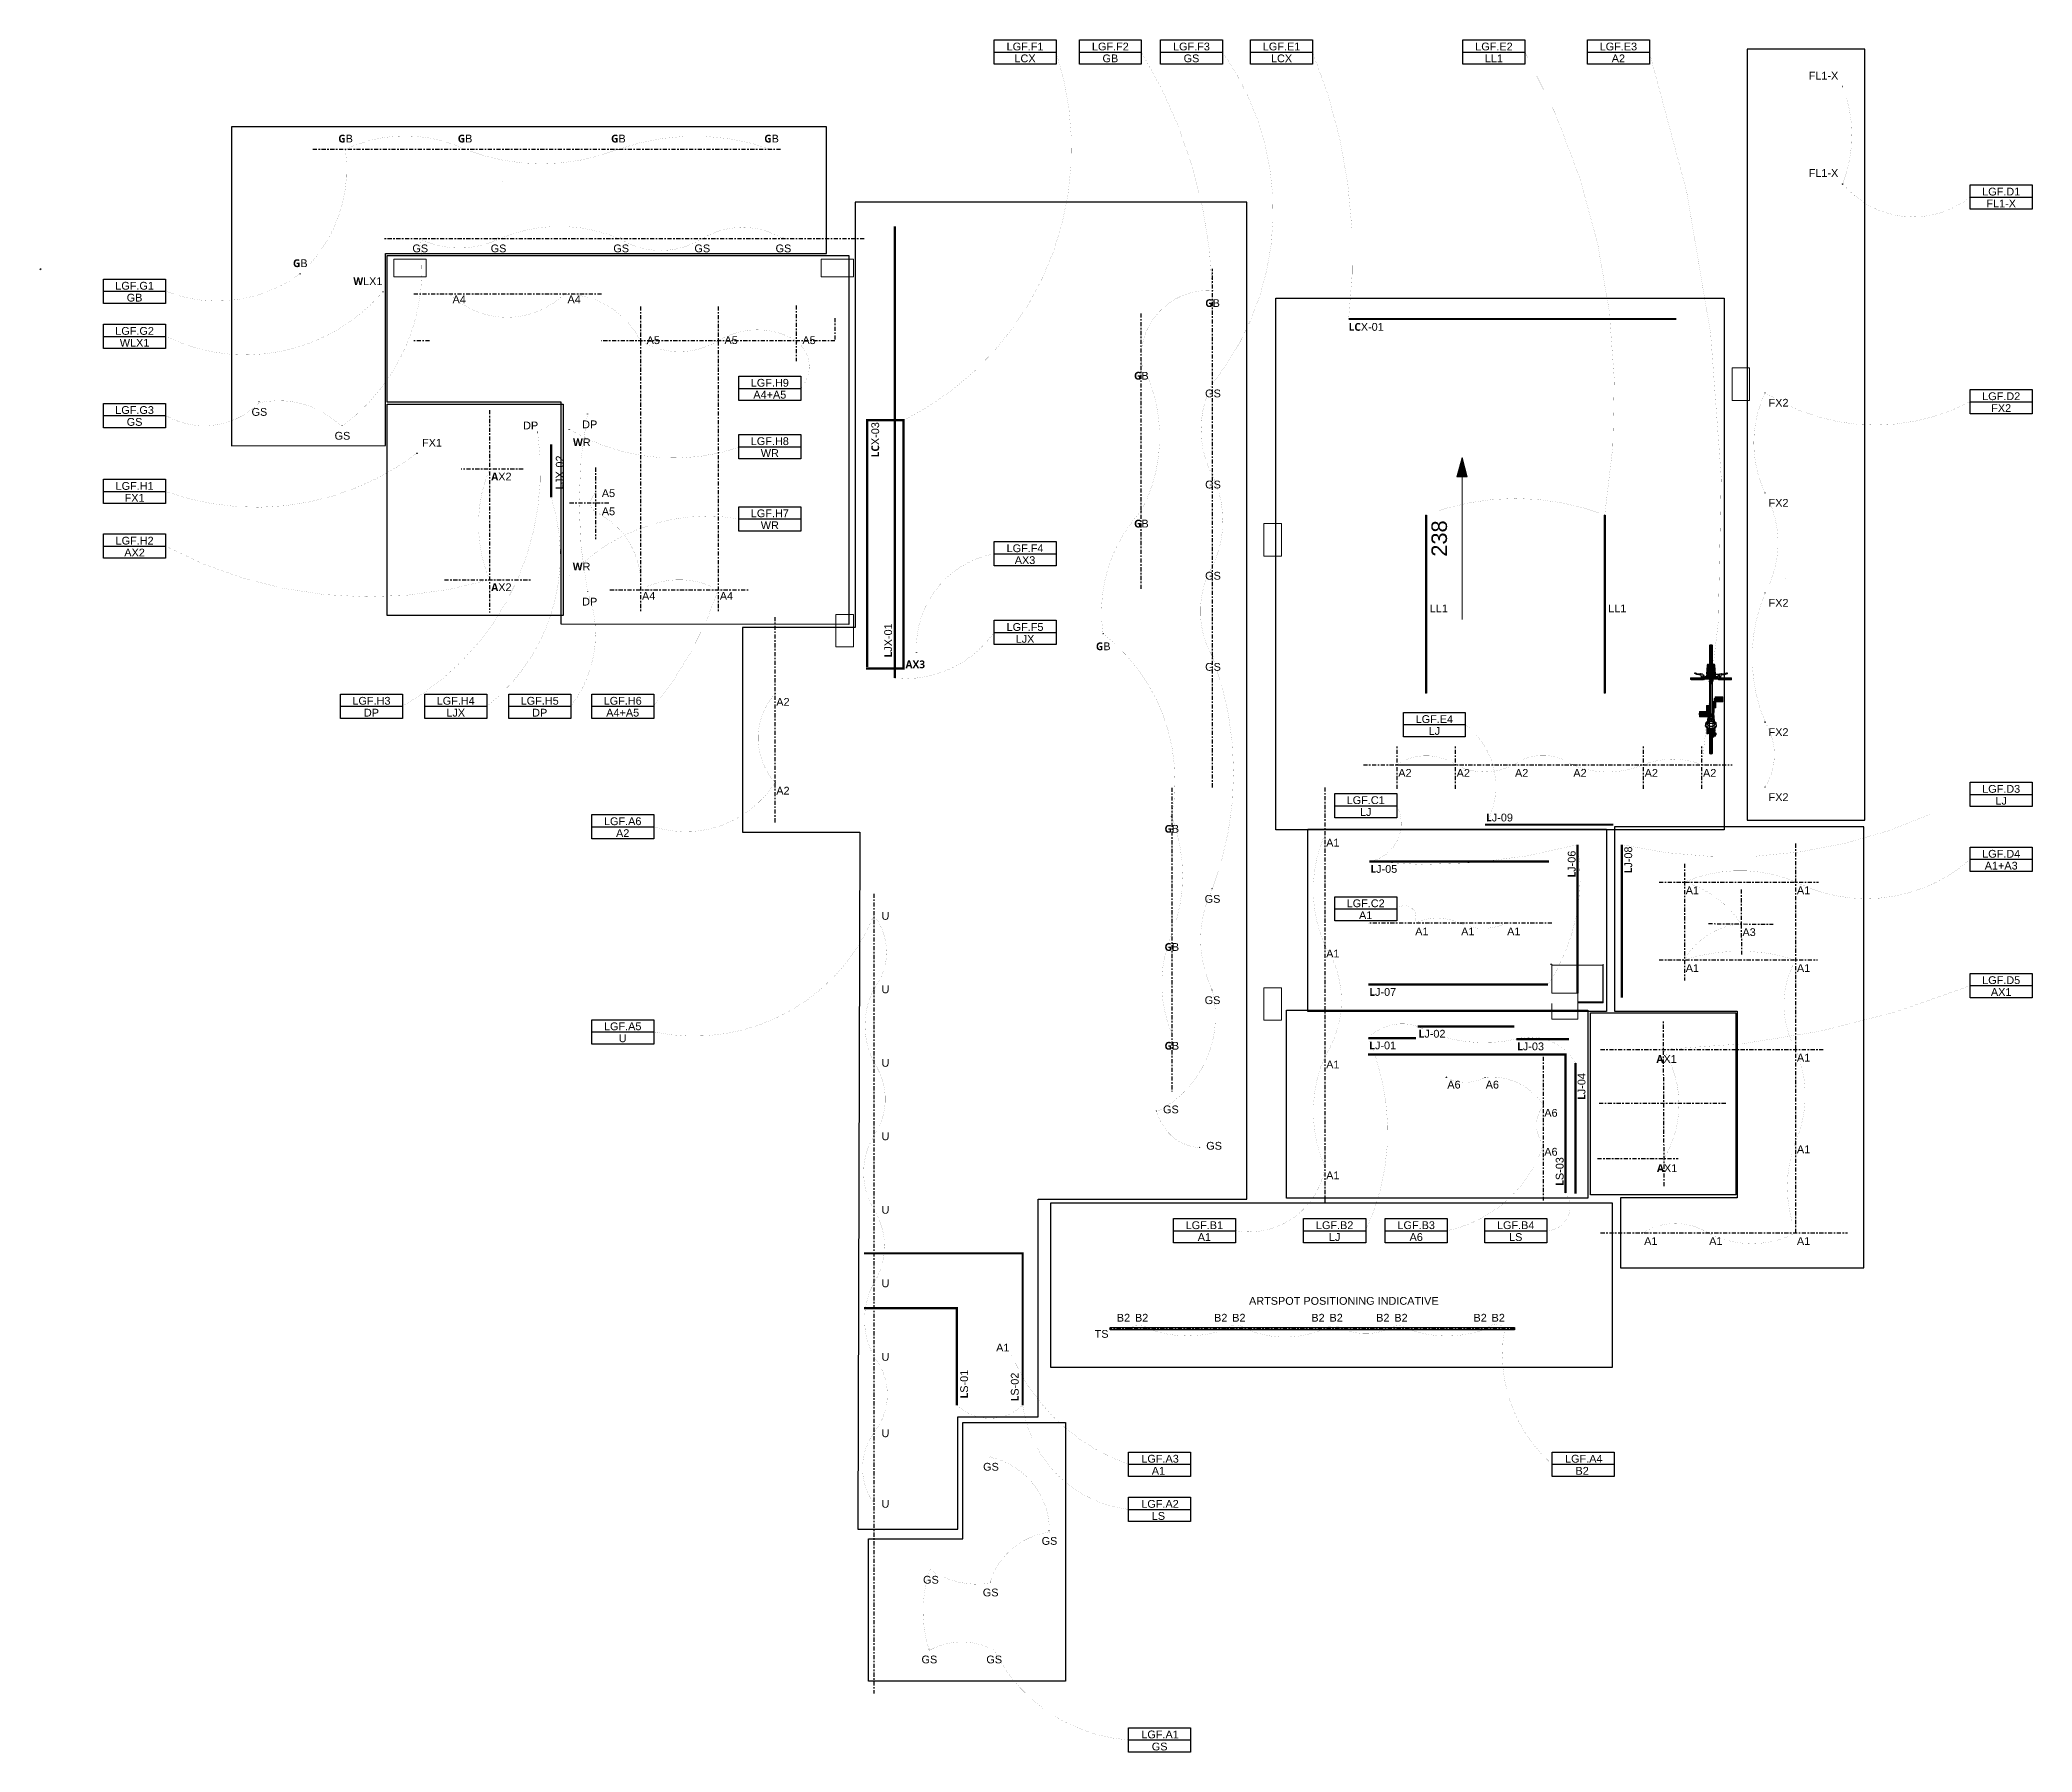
# Model space of a CAD drawing. Header units: millimetres. Extents: x 47511 to 319330, y -16764 to 12078.
# Drawn here: x 72474 to 103201, y -15334 to 11066 of the extents above; entities that cross this region are included whole.
import ezdxf

# ---------------------------------------------------------------- set-up
doc = ezdxf.new("R2010")
doc.units = ezdxf.units.MM
for name, pattern in [('Center 1_4_', [13.49375, 6.35, -2.38125, 2.38125, -2.38125]), ('Dash - Tight', [4.5, 3, -1.5]), ('DASHDOT', [25.4, 12.7, -6.35, 0, -6.35])]:
    doc.linetypes.add(name, pattern=pattern)
doc.layers.add('0-CountArea', color=152, linetype='Continuous', plot=False, transparency=0.5)
for name, color, linetype, lineweight in [('A-ANNO-DIMS', 7, 'Continuous', 5), ('A-GENM', 7, 'Continuous', 5), ('A-LABEL-LGF', 7, 'Continuous', 9), ('E-LUM-BLD', 91, 'Continuous', 30), ('E-LUM-CIRC', 5, 'Dash - Tight', 30), ('E-LUM-DIM', 7, 'Center 1_4_', 30), ('E-LUM-DL', 131, 'Continuous', 30), ('E-LUM-FL', 21, 'Continuous', 30), ('E-LUM-GFIT', 252, 'Continuous', 30), ('E-LUM-LED', 20, 'DASHDOT', 30), ('E-LUM-LL', 175, 'Continuous', 30), ('E-LUM-PDT', 135, 'Continuous', 30), ('E-LUM-SP', 143, 'Continuous', 30), ('E-LUM-SPK', 71, 'Continuous', 30), ('E-LUM-TRK', 31, 'Continuous', 30), ('E-LUM-UL', 91, 'Continuous', 30), ('E-LUM-WL', 201, 'Continuous', 30), ('Primary Contours', 7, 'Continuous', 25), ('S-COLS', 7, 'Continuous', 5)]:
    doc.layers.add(name, color=color, linetype=linetype, lineweight=lineweight)
doc.layers.add('G-IMPT', color=7, linetype='Continuous', lineweight=13, true_color=0xc0c0c0)
doc.styles.add('1-1', font='Yu Gothic UI Semibold.ttf', dxfattribs={"height": 1.5})
doc.styles.add('Arial_1', font='arial.ttf', dxfattribs={"height": 120})
doc.styles.add('Arial_2', font='arial.ttf', dxfattribs={"height": 5})

msp = doc.modelspace()

# ---------------------------------------------------------------- texts
at = {"layer": 'A-ANNO-DIMS', "insert": (93936, 3098), "char_height": 240, "width": 669.93, "attachment_point": 1, "rotation": 90, "line_spacing_factor": 0.941778, "style": 'Arial_2', "bg_fill": 3, "box_fill_scale": 1.25, "bg_fill_color": 256, "bg_fill_true_color": 13158600, "bg_fill_transparency": 0}
msp.add_mtext('238', dxfattribs=at)
at = {"layer": 'A-LABEL-LGF', "ltscale": 10, "char_height": 1, "width": 9.33, "attachment_point": 1, "style": '1-1'}
for s, insert in [('{\\fYu Gothic UI Semibold|b1|i0|c128|p34;STAFF }TERRACE', (79611, 8878)), ('STAFF ROOM', (82061, 5878)), ('{\\fYu Gothic UI Semibold|b1|i0|c128|p34;STAFF }ES', (78547, 3910)), ('GARAGE', (95030, 2489)), ('SERVICE ENTRANCE', (99395, 2757)), ('LAUNDRY', (94357, -2175)), ('STAFF KITCHEN', (98071, -2328)), ('ENTRANCE', (86817, -2489)), ('WC', (97767, -5197)), ('WINE ROOM', (94059, -5524)), ('CORRIDOR', (90997, -7900)), ('GARDEN', (86817, -13405))]:
    msp.add_mtext(s, dxfattribs=dict(at, insert=insert))
at = {"layer": 'E-LUM-BLD', "color": 7, "lineweight": 0, "char_height": 120, "attachment_point": 1, "style": 'Arial_1'}
for insert in [(77077, 9604), (78920, 9604), (81284, 9604), (83647, 9604), (76378, 7683), (90448, 7068), (89350, 5948), (89350, 3668), (88762, 1776), (89820, -1038), (89820, -2860), (89820, -4383)]:
    msp.add_mtext_dynamic_manual_height_columns('{\\fYu Gothic UI Semibold|b1|i0|c128|p34;G}B', width=41.12, gutter_width=597, heights=[0], dxfattribs=dict(at, insert=insert))
at = {"layer": 'E-LUM-CIRC', "color": 7, "lineweight": 0, "char_height": 120, "attachment_point": 1, "style": 'Arial_1'}
for s, width, insert in [('\\pxqc;LGF.F1', 956.47, (87190, 11024)), ('\\pxqc;LCX', 956.47, (87190, 10841)), ('\\pxqc;LGF.F2', 956.47, (88506, 11024)), ('\\pxqc;GB', 956.47, (88506, 10841)), ('\\pxqc;LGF.F3', 956.47, (89757, 11024)), ('\\pxqc;GS', 956.47, (89757, 10841)), ('\\pxqc;LGF.E1', 956.47, (91146, 11024)), ('\\pxqc;LCX', 956.47, (91146, 10841)), ('\\pxqc;LGF.E2', 956.47, (94422, 11024)), ('\\pxqc;LL1', 956.47, (94422, 10841)), ('\\pxqc;LGF.E3', 956.47, (96341, 11024)), ('\\pxqc;A2', 956.47, (96341, 10841)), ('\\pxqc;LGF.D1', 956.47, (102245, 8787)), ('\\pxqc;FL1-X', 956.47, (102245, 8604)), ('\\pxqc;LGF.G1', 956.47, (73457, 7335)), ('\\pxqc;GB', 956.47, (73457, 7152)), ('\\pxqc;LGF.G2', 956.47, (73457, 6639)), ('\\pxqc;WLX1', 956.47, (73457, 6456)), ('\\pxqc;LGF.H9', 956.47, (83254, 5839)), ('\\pxqc;A4+A5', 956.47, (83254, 5656)), ('\\pxqc;LGF.D2', 956.47, (102245, 5632)), ('\\pxqc;LGF.G3', 956.47, (73457, 5419)), ('\\pxqc;GS', 956.47, (73457, 5236)), ('\\pxqc;FX2', 956.47, (102245, 5449)), ('\\pxqc;LGF.H8', 956.47, (83254, 4939)), ('\\pxqc;WR', 956.47, (83254, 4756)), ('\\pxqc;LGF.H1', 956.47, (73457, 4249)), ('\\pxqc;FX1', 956.47, (73457, 4065)), ('\\pxqc;LGF.H7', 956.47, (83254, 3826)), ('\\pxqc;LGF.H2', 956.47, (73457, 3405)), ('\\pxqc;WR', 956.47, (83254, 3643)), ('\\pxqc;AX2', 956.47, (73457, 3222)), ('\\pxqc;LGF.F4', 956.47, (87190, 3288)), ('\\pxqc;AX3', 956.47, (87190, 3105)), ('\\pxqc;LGF.F5', 956.47, (87190, 2074)), ('\\pxqc;LJX', 956.47, (87190, 1891)), ('\\pxqc;LGF.H3', 956.47, (77110, 936)), ('\\pxqc;LGF.H4', 956.47, (78410, 936)), ('\\pxqc;LGF.H5', 956.47, (79705, 936)), ('\\pxqc;LGF.H6', 956.47, (80985, 936)), ('\\pxqc;DP', 956.47, (77110, 753)), ('\\pxqc;LJX', 956.47, (78410, 753)), ('\\pxqc;DP', 956.47, (79705, 753)), ('\\pxqc;A4+A5', 956.47, (80985, 753)), ('\\pxqc;LGF.E4', 956.47, (93503, 654)), ('\\pxqc;LJ', 956.47, (93503, 471)), ('\\pxqc;LGF.C1', 956.47, (92444, -596)), ('\\pxqc;LGF.D3', 956.47, (102245, -422)), ('\\pxqc;LJ', 956.47, (102245, -605)), ('\\pxqc;LGF.A6', 956.47, (80985, -921)), ('\\pxqc;LJ', 956.47, (92444, -779)), ('\\pxqc;A2', 956.47, (80985, -1104)), ('\\pxqc;LGF.D4', 956.47, (102245, -1423)), ('\\pxqc;A1+A3', 956.47, (102245, -1606)), ('\\pxqc;LGF.C2', 956.47, (92444, -2186)), ('\\pxqc;A1', 956.47, (92444, -2370)), ('\\pxqc;LGF.D5', 956.47, (102245, -3371)), ('\\pxqc;AX1', 956.47, (102245, -3554)), ('\\pxqc;LGF.A5', 956.47, (80985, -4083)), ('\\pxqc;U', 956.47, (80985, -4267)), ('\\pxqc;LGF.B1', 956.47, (89956, -7149)), ('\\pxqc;A1', 956.47, (89956, -7332)), ('\\pxqc;LGF.B2', 956.47, (91965, -7149)), ('\\pxqc;LJ', 956.47, (91965, -7332)), ('\\pxqc;LGF.B3', 956.47, (93223, -7149)), ('\\pxqc;A6', 956.47, (93223, -7332)), ('\\pxqc;LGF.B4', 956.47, (94758, -7149)), ('\\pxqc;LS', 956.47, (94758, -7332)), ('LGF.A3', 41.12, (89462, -10750)), ('LGF.A4', 41.12, (95997, -10750)), ('A1', 41.12, (89623, -10936)), ('B2', 41.12, (96158, -10936)), ('LGF.A2', 41.12, (89462, -11446)), ('LS', 41.12, (89623, -11632)), ('LGF.A1', 41.12, (89462, -15001)), ('GS', 41.12, (89623, -15187))]:
    msp.add_mtext_dynamic_manual_height_columns(s, width=width, gutter_width=597, heights=[0], dxfattribs=dict(at, insert=insert))
at = {"layer": 'E-LUM-DL', "color": 7, "lineweight": 0, "char_height": 120, "attachment_point": 1, "style": 'Arial_1'}
for s, insert in [('A4', (78839, 7125)), ('A4', (80612, 7125)), ('A5', (81833, 6496)), ('A5', (83033, 6496)), ('A5', (84235, 6496)), ('{\\fYu Gothic UI Semibold|b1|i0|c128|p34;A}X2', (79436, 4393)), ('A5', (81141, 4137)), ('A5', (81141, 3857)), ('{\\fYu Gothic UI Semibold|b1|i0|c128|p34;A}X2', (79436, 2687)), ('A4', (81761, 2553)), ('A4', (82961, 2553)), ('{\\fYu Gothic UI Semibold|b1|i0|c0|p34;AX3}', (85825, 1498)), ('A2', (83832, 919)), ('A2', (93425, -176)), ('A2', (94325, -176)), ('A2', (95225, -176)), ('A2', (96125, -176)), ('A2', (97225, -176)), ('A2', (98125, -176)), ('A2', (83832, -450)), ('A1', (92313, -1251)), ('A1', (97858, -1986)), ('A1', (99573, -1986)), ('A1', (93686, -2620)), ('A1', (94395, -2620)), ('A1', (95104, -2620)), ('A3', (98733, -2631)), ('A1', (92313, -2961)), ('A1', (97858, -3185)), ('A1', (99573, -3185)), ('{\\fYu Gothic UI Semibold|b1|i0|c128|p34;A}X1', (97406, -4587)), ('A1', (99573, -4566)), ('A1', (92313, -4671)), ('A6', (94181, -4982)), ('A6', (94773, -4982)), ('A6', (95677, -5417)), ('A6', (95677, -6017)), ('A1', (99573, -5980)), ('A1', (92313, -6381)), ('{\\fYu Gothic UI Semibold|b1|i0|c128|p34;A}X1', (97414, -6270)), ('A1', (97217, -7394)), ('A1', (98220, -7394)), ('A1', (99573, -7394)), ('A1', (87223, -9036))]:
    msp.add_mtext_dynamic_manual_height_columns(s, width=41.12, gutter_width=597, heights=[0], dxfattribs=dict(at, insert=insert))
at = {"layer": 'E-LUM-FL', "color": 7, "lineweight": 0, "char_height": 120, "attachment_point": 1, "style": 'Arial_1'}
for s, insert in [('FL1-X', (99754, 10574)), ('FL1-X', (99754, 9074)), ('FX2', (99136, 5531)), ('FX1', (78369, 4915)), ('FX2', (99136, 3988)), ('FX2', (99136, 2446)), ('FX2', (99136, 453)), ('FX2', (99136, -550))]:
    msp.add_mtext_dynamic_manual_height_columns(s, width=41.12, gutter_width=597, heights=[0], dxfattribs=dict(at, insert=insert))
at = {"layer": 'E-LUM-LED', "color": 7, "lineweight": 0, "char_height": 120, "attachment_point": 1, "style": 'Arial_1'}
for s, width, heights, insert in [('{\\fYu Gothic UI Semibold|b1|i0|c128|p34;LC}X-01', 41.12, [0], (92659, 6701)), ('{\\fYu Gothic UI Semibold|b1|i0|c128|p34;L}J-09', 41.12, [2.03], (94779, -864)), ('{\\fYu Gothic UI Semibold|b1|i0|c128|p34;L}J-05', 41.12, [2.03], (92995, -1656)), ('{\\fYu Gothic UI Semibold|b1|i0|c128|p34;L}J-07', 41.12, [2.03], (92978, -3553)), ('{\\fYu Gothic UI Semibold|b1|i0|c128|p34;L}J-02', 120, [2.03], (93738, -4197)), ('{\\fYu Gothic UI Semibold|b1|i0|c128|p34;L}J-01', 41.12, [2.03], (92977, -4377)), ('{\\fYu Gothic UI Semibold|b1|i0|c128|p34;L}J-03', 41.12, [2.03], (95258, -4392)), ('ARTSPOT POSITIONING INDICATIVE', 3097.49, [0], (91123, -8316)), ('TS', 41.12, [0], (88742, -8825))]:
    msp.add_mtext_dynamic_manual_height_columns(s, width=width, gutter_width=597, heights=heights, dxfattribs=dict(at, insert=insert))
at = {"layer": 'E-LUM-LED', "color": 7, "lineweight": 0, "char_height": 120, "attachment_point": 1, "rotation": 90, "style": 'Arial_1'}
for s, width, heights, insert in [('{\\fYu Gothic UI Semibold|b1|i0|c128|p34;LC}X-03', 41.12, [0], (85298, 4630)), ('{\\fYu Gothic UI Semibold|b1|i0|c128|p34;L}JX-02', 41.12, [2.03], (80432, 4132)), ('{\\fYu Gothic UI Semibold|b1|i0|c128|p34;L}JX-01', 41.12, [2.03], (85497, 1544)), ('{\\fYu Gothic UI Semibold|b1|i0|c128|p34;L}J-06', 41.12, [2.03], (96039, -1849)), ('{\\fYu Gothic UI Semibold|b1|i0|c128|p34;L}J-08', 41.12, [2.03], (96912, -1785)), ('{\\fYu Gothic UI Semibold|b1|i0|c128|p34;L}J-04', 41.12, [2.03], (96191, -5278)), ('{\\fYu Gothic UI Semibold|b1|i0|c128|p34;L}S-03', 120, [0], (95854, -6602)), ('{\\fYu Gothic UI Semibold|b1|i0|c128|p34;L}S-01', 41.12, [0], (86669, -9881)), ('{\\fYu Gothic UI Semibold|b1|i0|c128|p34;L}S-02', 41.12, [0], (87450, -9925))]:
    msp.add_mtext_dynamic_manual_height_columns(s, width=width, gutter_width=597, heights=heights, dxfattribs=dict(at, insert=insert))
at = {"layer": 'E-LUM-LL', "color": 7, "lineweight": 0, "char_height": 120, "attachment_point": 1, "style": 'Arial_1'}
for insert in [(93910, 2360), (96663, 2360)]:
    msp.add_mtext_dynamic_manual_height_columns('LL1', width=41.12, gutter_width=597, heights=[0], dxfattribs=dict(at, insert=insert))
at = {"layer": 'E-LUM-PDT', "color": 7, "lineweight": 0, "char_height": 120, "attachment_point": 1, "style": 'Arial_1'}
for insert in [(79927, 5181), (80838, 5198), (80838, 2465)]:
    msp.add_mtext_dynamic_manual_height_columns('DP', width=41.12, gutter_width=597, heights=[0], dxfattribs=dict(at, insert=insert))
at = {"layer": 'E-LUM-SP', "color": 7, "lineweight": 0, "char_height": 120, "attachment_point": 1, "style": 'Arial_1'}
for insert in [(89084, -8576), (89364, -8576), (90584, -8576), (90864, -8576), (92084, -8576), (92364, -8576), (93084, -8576), (93364, -8576), (94584, -8576), (94864, -8576)]:
    msp.add_mtext_dynamic_manual_height_columns('B2', width=41.12, gutter_width=597, heights=[0], dxfattribs=dict(at, insert=insert))
at = {"layer": 'E-LUM-SPK', "color": 7, "lineweight": 0, "char_height": 120, "attachment_point": 1, "style": 'Arial_1'}
for insert in [(78220, 7911), (79427, 7911), (81319, 7911), (82570, 7911), (83821, 7911), (90446, 5675), (75739, 5390), (77020, 5022), (90446, 4270), (90446, 2864), (90446, 1459), (90439, -2118), (90439, -3680), (89797, -5364), (90463, -5925), (87022, -10874), (87924, -12017), (86096, -12616), (87017, -12812), (86072, -13845), (87072, -13845)]:
    msp.add_mtext_dynamic_manual_height_columns('GS', width=41.12, gutter_width=597, heights=[0], dxfattribs=dict(at, insert=insert))
at = {"layer": 'E-LUM-UL', "color": 7, "lineweight": 0, "char_height": 120, "attachment_point": 1, "style": 'Arial_1'}
for insert in [(85455, -2380), (85455, -3513), (85455, -4646), (85455, -5779), (85455, -6912), (85455, -8046), (85455, -9179), (85455, -10357), (85455, -11445)]:
    msp.add_mtext_dynamic_manual_height_columns('U', width=41.12, gutter_width=597, heights=[0], dxfattribs=dict(at, insert=insert))
at = {"layer": 'E-LUM-WL', "color": 7, "lineweight": 0, "char_height": 120, "attachment_point": 1, "style": 'Arial_1'}
for s, insert in [('{\\fYu Gothic UI Semibold|b1|i0|c128|p34;W}LX1', (77309, 7406)), ('{\\fYu Gothic UI Semibold|b1|i0|c128|p34;W}R', (80697, 4922)), ('{\\fYu Gothic UI Semibold|b1|i0|c128|p34;W}R', (80693, 3006))]:
    msp.add_mtext_dynamic_manual_height_columns(s, width=41.12, gutter_width=597, heights=[0], dxfattribs=dict(at, insert=insert))

# ---------------------------------------------------------------- blocks, each defined once
blk = doc.blocks.new('Bicycle_ATB_10197 - Bike ATB2_skp_-8137449-S_1000_LB_Basement')
at = {"layer": 'G-IMPT', "lineweight": 5}
for p, q in [((181, 12), (154, 10)), ((276, 19), (178, 10)), ((283, 18), (181, 12)), ((283, 17), (196, 10)), ((268, 19), (257, 10)), ((269, 19), (273, 19)), ((273, 19), (283, 18)), ((280, 19), (276, 19)), ((280, 19), (283, 19)), ((284, 19), (286, 19)), ((286, 18), (284, 18)), ((284, 17), (286, 17)), ((286, 17), (284, 17)), ((285, 10), (284, 10)), ((309, 19), (301, 18)), ((320, 19), (301, 14)), ((301, 19), (305, 19)), ((301, 18), (378, 13)), ((301, 16), (352, 10)), ((305, 19), (378, 14)), ((315, 19), (309, 19)), ((315, 19), (318, 19)), ((318, 19), (376, 10)), ((321, 19), (320, 19)), ((378, 14), (381, 13)), ((378, 13), (381, 13)), ((386, 13), (430, 10)), ((387, 12), (421, 10))]:
    blk.add_line(p, q, dxfattribs=at)
blk = doc.blocks.new('Bicycle_ATB_10197 - Bike ATB2_skp_-8137450-S_1000_LB_Basement')
at = {"layer": 'G-IMPT', "lineweight": 5}
for p, q in [((202, 13), (154, 10)), ((201, 12), (178, 10)), ((202, 10), (196, 10)), ((210, 14), (207, 13)), ((210, 13), (207, 13)), ((210, 11), (207, 11)), ((287, 19), (210, 14)), ((260, 17), (210, 13)), ((287, 17), (210, 11)), ((268, 19), (257, 10)), ((276, 19), (261, 17)), ((269, 19), (273, 19)), ((273, 19), (287, 17)), ((280, 19), (276, 19)), ((280, 19), (287, 19)), ((287, 11), (283, 10)), ((302, 19), (304, 19)), ((302, 18), (304, 18)), ((304, 18), (302, 18)), ((302, 15), (304, 15)), ((304, 15), (302, 15)), ((309, 19), (305, 18)), ((320, 19), (305, 15)), ((305, 19), (430, 10)), ((305, 18), (421, 10)), ((305, 15), (352, 10)), ((315, 19), (309, 19)), ((315, 19), (318, 19)), ((318, 19), (376, 10)), ((321, 19), (320, 19))]:
    blk.add_line(p, q, dxfattribs=at)
blk = doc.blocks.new('Bicycle_ATB_10197 - Bike ATB2_skp_-8137451-S_1000_LB_Basement')
blk.add_blockref('Bicycle_ATB_10197 - Bike ATB2_skp_-8137450-S_1000_LB_Basement', (0, 0))
at = {"extrusion": (0, 0, -1), "zscale": -1}
blk.add_blockref('Bicycle_ATB_10197 - Bike ATB2_skp_-8137449-S_1000_LB_Basement', (-588, 0), dxfattribs=at)
blk = doc.blocks.new('Bicycle_ATB_10197 - Bike ATB2_skp_-V13-S_1000_LB_Basement')
at = {"layer": 'G-IMPT', "lineweight": 5}
for p, q in [((260, 17), (236, 15)), ((269, 17), (236, 15)), ((285, 17), (236, 13)), ((266, 17), (257, 10)), ((275, 19), (261, 17)), ((268, 19), (266, 17)), ((269, 19), (273, 19)), ((271, 17), (269, 17)), ((285, 18), (271, 17)), ((273, 19), (284, 17)), ((280, 19), (276, 19)), ((280, 19), (285, 19)), ((285, 10), (283, 10)), ((289, 19), (286, 18)), ((286, 17), (289, 17)), ((289, 17), (286, 17)), ((289, 11), (286, 11)), ((287, 19), (289, 19)), ((309, 19), (302, 18)), ((320, 19), (302, 14)), ((302, 19), (305, 19)), ((302, 18), (421, 10)), ((302, 16), (352, 10)), ((305, 19), (430, 10)), ((315, 19), (309, 19)), ((315, 19), (318, 19)), ((318, 19), (376, 10)), ((321, 19), (320, 19))]:
    blk.add_line(p, q, dxfattribs=at)
blk = doc.blocks.new('Bicycle_ATB_10197 - Bike ATB2_skp_-V14-S_1000_LB_Basement')
at = {"layer": 'G-IMPT', "lineweight": 5}
for p, q in [((286, 18), (154, 10)), ((276, 19), (178, 10)), ((287, 17), (196, 10)), ((268, 19), (257, 10)), ((269, 19), (273, 19)), ((273, 19), (287, 17)), ((280, 19), (276, 19)), ((280, 19), (286, 19)), ((287, 11), (283, 10)), ((299, 19), (302, 19)), ((299, 18), (302, 18)), ((302, 18), (299, 18)), ((299, 16), (302, 16)), ((301, 14), (299, 14)), ((309, 19), (303, 18)), ((303, 19), (305, 19)), ((303, 18), (307, 17)), ((313, 17), (303, 15)), ((303, 15), (352, 10)), ((305, 19), (324, 17)), ((307, 17), (310, 17)), ((315, 19), (309, 19)), ((310, 17), (353, 14)), ((319, 19), (314, 17)), ((315, 19), (318, 19)), ((318, 19), (327, 17)), ((321, 19), (320, 19)), ((324, 17), (326, 17)), ((326, 17), (352, 15)), ((328, 17), (352, 14))]:
    blk.add_line(p, q, dxfattribs=at)
blk = doc.blocks.new('Bicycle_ATB_10197 - Bike ATB2_skp_-V15-S_1000_LB_Basement')
blk.add_blockref('Bicycle_ATB_10197 - Bike ATB2_skp_-V14-S_1000_LB_Basement', (0, 0))
at = {"extrusion": (0, 0, -1), "zscale": -1}
blk.add_blockref('Bicycle_ATB_10197 - Bike ATB2_skp_-V13-S_1000_LB_Basement', (-588, 0), dxfattribs=at)
blk = doc.blocks.new('Bicycle_ATB_10197 - Bike ATB2_skp_-8137473-S_1000_LB_Basement')
at = {"layer": 'G-IMPT', "lineweight": 5}
for p, q in [((33, 23), (33, 24)), ((34, 24), (34, 23)), ((37, 24), (37, 23)), ((40, 24), (40, 23)), ((43, 23), (43, 24)), ((46, 24), (46, 23)), ((47, 24), (47, 23))]:
    blk.add_line(p, q, dxfattribs=at)
blk = doc.blocks.new('Bicycle_ATB_10197 - Bike ATB2_skp_-8137464-S_1000_LB_Basement')
at = {"layer": 'A-GENM'}
for p, q in [((-692, -57), (-692, -55)), ((-692, -55), (-692, -57)), ((-692, -60), (-692, -57)), ((-692, -62), (-692, -64))]:
    blk.add_line(p, q, dxfattribs=at)
at = {"layer": 'A-GENM', "flags": 128}
for points in [[(-692, -57), (-692, -60), (-692, -62)], [(-692, -64), (-692, -62), (-692, -60)]]:
    blk.add_lwpolyline(points, dxfattribs=at)
at = {"layer": 'G-IMPT', "lineweight": 5}
for p, q in [((-710, -55), (-707, -55)), ((-710, -55), (-710, -64)), ((-707, -55), (-692, -55)), ((-692, -55), (-682, -55)), ((-692, -57), (-692, -55)), ((-692, -60), (-692, -57)), ((-692, -62), (-692, -60)), ((-692, -64), (-692, -62)), ((-682, -55), (-680, -55)), ((-682, -55), (-682, -64)), ((-679, -55), (-673, -55))]:
    blk.add_line(p, q, dxfattribs=at)
blk = doc.blocks.new('Bicycle_ATB_10197 - Bike ATB2_skp_-8137461-S_1000_LB_Basement')
at = {"layer": 'G-IMPT', "lineweight": 5}
for p, q in [((34, 0), (33, 0)), ((37, 0), (34, 0)), ((43, 0), (37, 0)), ((37, 0), (43, 0)), ((41, 0), (38, 0)), ((42, 0), (41, 0)), ((41, 0), (42, 0)), ((49, 0), (43, 0)), ((43, 0), (49, 0)), ((54, 0), (49, 0)), ((53, 0), (52, 0)), ((59, 0), (54, 0)), ((54, 0), (58, 0)), ((60, 0), (54, 0)), ((56, 0), (54, 0)), ((54, 0), (54, 0)), ((54, 0), (54, 0)), ((54, 0), (56, 0)), ((55, 0), (55, 0)), ((56, 0), (55, 0)), ((56, 0), (57, 0)), ((57, 0), (59, 0)), ((57, 0), (59, 0)), ((58, 0), (62, 0)), ((59, 0), (61, 0)), ((65, 0), (59, 0)), ((59, 0), (60, 0)), ((61, 0), (63, 0)), ((62, 0), (66, 0)), ((65, 0), (63, 0)), ((63, 0), (65, 0)), ((68, 0), (66, 0)), ((66, 0), (68, 0)), ((69, 0), (66, 0)), ((71, 0), (69, 0)), ((73, 0), (71, 0)), ((71, 0), (75, 0)), ((82, 0), (81, 0)), ((83, 0), (81, 0)), ((92, 0), (98, 0)), ((100, 0), (98, 0)), ((98, 0), (103, 0)), ((101, 0), (98, 0)), ((104, 0), (101, 0)), ((104, 0), (102, 0)), ((103, 0), (108, 0)), ((106, 0), (104, 0)), ((108, 0), (104, 0)), ((105, 0), (106, 0)), ((105, 0), (108, 0)), ((108, 0), (105, 0)), ((108, 0), (106, 0)), ((106, 0), (108, 0))]:
    blk.add_line(p, q, dxfattribs=at)
at = {"layer": 'G-IMPT', "lineweight": 5, "flags": 128}
for points in [[(38, 0), (35, 0), (33, 0)], [(33, 0), (35, 0), (38, 0), (41, 0)], [(33, 0), (34, 0), (37, 0)], [(47, 0), (46, 0), (44, 0), (43, 0)], [(43, 0), (44, 0), (46, 0), (47, 0)], [(55, 0), (53, 0), (51, 0), (49, 0), (47, 0)], [(47, 0), (49, 0), (51, 0)], [(49, 0), (54, 0), (60, 0)], [(51, 0), (53, 0), (55, 0)], [(52, 0), (53, 0), (53, 0), (54, 0)], [(54, 0), (53, 0), (53, 0)], [(66, 0), (62, 0), (58, 0), (54, 0)], [(54, 0), (59, 0), (65, 0)], [(55, 0), (55, 0), (56, 0)], [(57, 0), (56, 0), (56, 0)], [(56, 0), (56, 0), (57, 0)], [(60, 0), (59, 0), (57, 0), (56, 0)], [(63, 0), (61, 0), (59, 0), (57, 0)], [(71, 0), (69, 0), (67, 0), (66, 0)], [(66, 0), (67, 0), (68, 0)], [(66, 0), (70, 0), (71, 0)], [(81, 0), (78, 0), (75, 0), (72, 0)], [(81, 0), (79, 0), (77, 0), (75, 0), (73, 0)], [(75, 0), (81, 0), (87, 0), (92, 0)], [(87, 0), (85, 0), (84, 0)], [(93, 0), (90, 0), (87, 0), (84, 0)], [(92, 0), (91, 0), (90, 0), (88, 0), (87, 0)], [(98, 0), (96, 0), (94, 0), (92, 0)], [(98, 0), (96, 0), (93, 0)], [(117, 0), (115, 0), (112, 0), (110, 0), (108, 0)], [(108, 0), (110, 0), (112, 0), (115, 0), (117, 0)], [(119, 0), (115, 0), (112, 0), (108, 0)], [(108, 0), (112, 0), (115, 0), (119, 0)], [(119, 0), (114, 0), (109, 0)], [(109, 0), (114, 0), (119, 0)], [(113, 0), (119, 0), (125, 0), (131, 0), (136, 0)], [(136, 0), (131, 0), (125, 0), (119, 0), (113, 0)], [(119, 0), (118, 0), (116, 0), (115, 0), (113, 0)], [(113, 0), (115, 0), (116, 0), (118, 0), (119, 0)], [(119, 0), (118, 0), (118, 0), (117, 0), (117, 0)], [(117, 0), (117, 0), (118, 0), (118, 0), (119, 0)], [(126, 0), (124, 0), (122, 0), (121, 0), (119, 0)], [(119, 0), (121, 0), (122, 0), (124, 0), (126, 0)], [(119, 0), (120, 0), (120, 0), (121, 0), (121, 0)], [(121, 0), (121, 0), (120, 0), (120, 0), (119, 0)], [(126, 0), (128, 0), (129, 0), (131, 0), (133, 0)], [(133, 0), (131, 0), (129, 0), (128, 0), (126, 0)], [(133, 0), (135, 0), (138, 0), (141, 0), (143, 0)], [(143, 0), (141, 0), (138, 0), (135, 0), (133, 0)], [(136, 0), (139, 0), (142, 0), (145, 0), (148, 0)], [(148, 0), (145, 0), (142, 0), (139, 0), (136, 0)], [(143, 0), (143, 0), (142, 0), (142, 0), (141, 0)], [(141, 0), (143, 0), (144, 0), (146, 0), (147, 0)], [(147, 0), (146, 0), (144, 0), (143, 0), (141, 0)], [(141, 0), (142, 0), (142, 0), (143, 0), (143, 0)], [(147, 0), (148, 0), (149, 0), (150, 0), (151, 0)], [(151, 0), (150, 0), (149, 0), (148, 0), (147, 0)], [(148, 0), (149, 0), (150, 0), (151, 0), (152, 0)], [(152, 0), (151, 0), (150, 0), (149, 0), (148, 0)], [(151, 0), (154, 0), (157, 0), (160, 0), (163, 0)], [(163, 0), (160, 0), (157, 0), (154, 0), (151, 0)], [(163, 0), (161, 0), (160, 0), (159, 0), (157, 0)], [(157, 0), (158, 0), (159, 0), (160, 0), (161, 0)], [(161, 0), (160, 0), (159, 0), (158, 0), (157, 0)], [(157, 0), (159, 0), (160, 0), (161, 0), (163, 0)], [(161, 0), (161, 0), (162, 0), (162, 0), (163, 0)], [(163, 0), (162, 0), (162, 0), (161, 0), (161, 0)], [(163, 0), (165, 0), (168, 0), (171, 0), (173, 0)], [(173, 0), (171, 0), (168, 0), (165, 0), (163, 0)], [(173, 0), (171, 0), (169, 0), (167, 0), (165, 0)], [(165, 0), (165, 0), (165, 0), (166, 0), (166, 0)], [(166, 0), (166, 0), (165, 0), (165, 0), (165, 0)], [(165, 0), (167, 0), (169, 0), (171, 0), (173, 0)]]:
    blk.add_lwpolyline(points, dxfattribs=at)
blk = doc.blocks.new('Bicycle_ATB_10197 - Bike ATB2_skp_-8137462-S_1000_LB_Basement')
at = {"layer": 'G-IMPT', "lineweight": 5}
for p, q in [((3, 0), (1, 0)), ((1, 0), (3, 0)), ((2, 0), (4, 0)), ((4, 0), (2, 0)), ((5, 0), (3, 0)), ((3, 0), (5, 0)), ((6, 0), (8, 0)), ((7, 0), (9, 0)), ((8, 0), (7, 0)), ((7, 0), (8, 0)), ((9, 0), (7, 0)), ((8, 0), (8, 0)), ((9, 0), (8, 0)), ((8, 0), (9, 0)), ((8, 0), (8, 0)), ((8, 0), (11, 0)), ((9, 0), (9, 0)), ((9, 0), (9, 0)), ((13, 0), (10, 0)), ((10, 0), (12, 0)), ((12, 0), (10, 0)), ((10, 0), (13, 0)), ((11, 0), (11, 0)), ((12, 0), (11, 0)), ((11, 0), (12, 0)), ((11, 0), (11, 0)), ((12, 0), (13, 0)), ((13, 0), (12, 0)), ((12, 0), (12, 0)), ((12, 0), (12, 0)), ((12, 0), (12, 0)), ((12, 0), (12, 0)), ((12, 0), (13, 0)), ((16, 0), (13, 0)), ((13, 0), (15, 0)), ((14, 0), (13, 0)), ((13, 0), (14, 0)), ((13, 0), (16, 0)), ((15, 0), (14, 0)), ((14, 0), (15, 0)), ((15, 0), (16, 0)), ((16, 0), (15, 0)), ((15, 0), (16, 0)), ((19, 0), (16, 0)), ((16, 0), (19, 0)), ((22, 0), (19, 0)), ((19, 0), (22, 0)), ((22, 0), (23, 0)), ((25, 0), (24, 0)), ((26, 0), (25, 0)), ((25, 0), (26, 0)), ((28, 0), (26, 0)), ((26, 0), (28, 0)), ((29, 0), (28, 0)), ((28, 0), (29, 0)), ((31, 0), (29, 0)), ((29, 0), (31, 0)), ((33, 0), (30, 0)), ((30, 0), (31, 0)), ((31, 0), (30, 0)), ((30, 0), (33, 0)), ((31, 0), (32, 0)), ((31, 0), (31, 0)), ((32, 0), (31, 0)), ((31, 0), (32, 0)), ((31, 0), (31, 0)), ((32, 0), (31, 0)), ((32, 0), (32, 0)), ((32, 0), (32, 0)), ((35, 0), (33, 0)), ((33, 0), (35, 0)), ((41, 0), (38, 0)), ((38, 0), (41, 0)), ((41, 0), (42, 0)), ((42, 0), (44, 0)), ((44, 0), (46, 0)), ((46, 0), (47, 0)), ((49, 0), (47, 0)), ((47, 0), (49, 0)), ((51, 0), (53, 0)), ((53, 0), (55, 0)), ((56, 0), (55, 0)), ((55, 0), (55, 0)), ((55, 0), (56, 0)), ((55, 0), (55, 0)), ((56, 0), (57, 0)), ((56, 0), (56, 0)), ((59, 0), (57, 0)), ((57, 0), (59, 0)), ((67, 0), (65, 0)), ((65, 0), (67, 0)), ((69, 0), (71, 0)), ((71, 0), (73, 0)), ((73, 0), (75, 0)), ((85, 0), (84, 0)), ((84, 0), (85, 0)), ((110, 0), (112, 0)), ((112, 0), (115, 0)), ((117, 0), (115, 0)), ((115, 0), (117, 0)), ((117, 0), (118, 0)), ((117, 0), (117, 0)), ((119, 0), (118, 0)), ((119, 0), (121, 0)), ((121, 0), (122, 0)), ((126, 0), (124, 0)), ((124, 0), (126, 0))]:
    blk.add_line(p, q, dxfattribs=at)
at = {"layer": 'G-IMPT', "lineweight": 5, "flags": 128}
for points in [[(11, 0), (8, 0), (6, 0)], [(16, 0), (15, 0), (13, 0), (12, 0)], [(24, 0), (23, 0), (22, 0)], [(23, 0), (24, 0), (25, 0)], [(47, 0), (46, 0), (44, 0), (42, 0), (41, 0)], [(55, 0), (53, 0), (51, 0)], [(57, 0), (56, 0), (56, 0)], [(65, 0), (63, 0), (61, 0), (59, 0)], [(59, 0), (61, 0), (63, 0), (65, 0)], [(73, 0), (71, 0), (69, 0)], [(77, 0), (75, 0), (73, 0)], [(75, 0), (77, 0), (79, 0), (81, 0)], [(81, 0), (79, 0), (77, 0)], [(84, 0), (82, 0), (81, 0)], [(81, 0), (82, 0), (84, 0)], [(115, 0), (112, 0), (110, 0)], [(118, 0), (118, 0), (117, 0), (117, 0)], [(118, 0), (118, 0), (119, 0)], [(122, 0), (121, 0), (119, 0)], [(126, 0), (128, 0), (129, 0), (131, 0), (133, 0)], [(133, 0), (131, 0), (129, 0), (128, 0), (126, 0)], [(133, 0), (135, 0), (138, 0), (141, 0), (143, 0)], [(143, 0), (141, 0), (138, 0), (135, 0), (133, 0)], [(143, 0), (143, 0), (142, 0), (142, 0), (141, 0)], [(141, 0), (143, 0), (144, 0), (146, 0), (147, 0)], [(147, 0), (146, 0), (144, 0), (143, 0), (141, 0)], [(141, 0), (142, 0), (142, 0), (143, 0), (143, 0)], [(147, 0), (148, 0), (149, 0), (150, 0), (151, 0)], [(151, 0), (150, 0), (149, 0), (148, 0), (147, 0)], [(151, 0), (154, 0), (157, 0), (160, 0), (163, 0)], [(163, 0), (160, 0), (157, 0), (154, 0), (151, 0)], [(163, 0), (161, 0), (160, 0), (159, 0), (157, 0)], [(157, 0), (158, 0), (159, 0), (160, 0), (161, 0)], [(161, 0), (160, 0), (159, 0), (158, 0), (157, 0)], [(157, 0), (159, 0), (160, 0), (161, 0), (163, 0)], [(161, 0), (161, 0), (162, 0), (162, 0), (163, 0)], [(163, 0), (162, 0), (162, 0), (161, 0), (161, 0)], [(163, 0), (165, 0), (168, 0), (171, 0), (173, 0)], [(173, 0), (171, 0), (168, 0), (165, 0), (163, 0)], [(173, 0), (171, 0), (169, 0), (167, 0), (165, 0)], [(165, 0), (165, 0), (165, 0), (166, 0), (166, 0)], [(166, 0), (166, 0), (165, 0), (165, 0), (165, 0)], [(165, 0), (167, 0), (169, 0), (171, 0), (173, 0)]]:
    blk.add_lwpolyline(points, dxfattribs=at)
blk = doc.blocks.new('Bicycle_ATB_10197 - Bike ATB2_skp_-8137463-S_1000_LB_Basement')
at = {"layer": 'G-IMPT', "lineweight": 5}
for p, q in [((9, 24), (12, 24)), ((9, 24), (9, 15)), ((12, 24), (21, 24)), ((12, 24), (12, 15)), ((21, 24), (32, 24)), ((21, 24), (21, 15)), ((41, 24), (21, 24)), ((29, 21), (28, 21)), ((28, 21), (29, 21)), ((29, 21), (29, 21)), ((30, 21), (29, 21)), ((29, 21), (29, 21)), ((31, 21), (30, 21)), ((32, 24), (41, 24)), ((32, 24), (32, 15)), ((32, 19), (32, 19)), ((33, 19), (34, 19)), ((34, 19), (34, 19)), ((37, 21), (35, 21)), ((36, 16), (35, 16)), ((35, 16), (36, 16)), ((38, 19), (36, 19)), ((36, 19), (38, 19)), ((36, 16), (36, 16)), ((36, 16), (36, 16)), ((39, 21), (37, 21)), ((39, 16), (37, 16)), ((38, 19), (40, 19)), ((42, 21), (39, 21)), ((40, 19), (42, 19)), ((41, 24), (44, 24)), ((41, 24), (41, 15)), ((44, 21), (42, 21)), ((44, 19), (42, 19)), ((42, 19), (44, 19)), ((44, 24), (52, 24)), ((44, 24), (44, 15)), ((47, 19), (44, 19)), ((44, 19), (47, 19)), ((47, 16), (44, 16)), ((44, 16), (47, 16)), ((47, 21), (45, 21)), ((45, 21), (47, 21)), ((47, 19), (50, 19)), ((47, 16), (49, 16)), ((51, 21), (48, 21)), ((48, 21), (51, 21)), ((49, 16), (52, 16)), ((50, 19), (53, 19)), ((55, 21), (51, 21)), ((51, 21), (55, 21)), ((52, 24), (64, 24)), ((52, 24), (52, 15)), ((54, 16), (52, 16)), ((52, 16), (54, 16)), ((55, 19), (53, 19)), ((53, 19), (55, 19)), ((59, 21), (55, 21)), ((55, 21), (59, 21)), ((58, 16), (55, 16)), ((55, 16), (58, 16)), ((56, 19), (60, 19)), ((61, 16), (58, 16)), ((62, 21), (59, 21)), ((59, 21), (62, 21)), ((60, 19), (63, 19)), ((64, 16), (61, 16)), ((66, 21), (62, 21)), ((62, 21), (66, 21)), ((67, 19), (63, 19)), ((63, 19), (67, 19)), ((64, 24), (66, 24)), ((64, 24), (64, 15)), ((67, 16), (64, 16)), ((67, 21), (70, 21)), ((70, 19), (67, 19)), ((67, 19), (70, 19)), ((71, 16), (67, 16)), ((70, 21), (74, 21)), ((74, 19), (70, 19)), ((70, 19), (74, 19)), ((74, 16), (71, 16)), ((78, 21), (74, 21)), ((74, 21), (78, 21)), ((78, 19), (74, 19)), ((74, 19), (78, 19)), ((77, 16), (74, 16)), ((74, 16), (77, 16)), ((75, 23), (75, 15)), ((82, 21), (78, 21)), ((78, 21), (82, 21)), ((81, 19), (78, 19)), ((78, 19), (81, 19)), ((81, 16), (78, 16)), ((78, 16), (81, 16)), ((80, 24), (82, 24)), ((81, 19), (85, 19)), ((84, 16), (81, 16)), ((82, 24), (84, 24)), ((86, 21), (82, 21)), ((82, 21), (86, 21)), ((84, 24), (87, 24)), ((84, 24), (84, 15)), ((87, 16), (84, 16)), ((85, 19), (88, 19)), ((87, 15), (87, 24)), ((87, 23), (90, 23)), ((90, 21), (87, 21)), ((87, 21), (90, 21)), ((90, 16), (87, 16)), ((87, 16), (90, 16)), ((89, 14), (87, 14)), ((87, 14), (89, 14)), ((88, 9), (87, 9)), ((90, 19), (88, 19)), ((88, 19), (90, 19)), ((90, 11), (88, 11)), ((88, 11), (90, 11)), ((90, 23), (133, 22)), ((94, 16), (90, 16)), ((90, 16), (94, 16)), ((92, 14), (90, 14)), ((90, 14), (92, 14)), ((135, 15), (106, 15)), ((442, 15), (439, 15)), ((439, 15), (442, 15)), ((439, 15), (453, 15)), ((452, 15), (439, 15)), ((442, 15), (446, 15)), ((446, 15), (449, 15)), ((452, 15), (449, 15)), ((449, 15), (451, 15)), ((467, 15), (453, 15)), ((458, 15), (454, 15)), ((454, 15), (456, 15)), ((454, 15), (458, 15)), ((456, 15), (458, 15)), ((458, 15), (460, 15)), ((460, 15), (463, 15)), ((463, 15), (465, 15)), ((465, 15), (467, 15)), ((467, 15), (472, 15)), ((472, 15), (477, 15)), ((477, 15), (481, 15)), ((486, 15), (482, 15)), ((482, 15), (486, 15)), ((491, 15), (486, 15)), ((486, 15), (491, 15)), ((504, 15), (500, 15)), ((500, 15), (504, 15))]:
    blk.add_line(p, q, dxfattribs=at)
at = {"layer": 'G-IMPT', "lineweight": 5, "flags": 128}
for points in [[(29, 21), (30, 21), (31, 21)], [(35, 21), (33, 21), (31, 21)], [(31, 21), (33, 21), (35, 21)], [(34, 19), (34, 19), (33, 19), (32, 19)], [(32, 19), (32, 19), (33, 19)], [(35, 21), (37, 21), (39, 21)], [(37, 16), (37, 16), (36, 16)], [(36, 16), (37, 16), (37, 16)], [(37, 16), (39, 16), (41, 16), (42, 16), (44, 16)], [(42, 19), (40, 19), (38, 19)], [(39, 21), (42, 21), (44, 21)], [(44, 16), (42, 16), (41, 16), (39, 16)], [(53, 19), (50, 19), (47, 19)], [(52, 16), (49, 16), (47, 16)], [(63, 19), (60, 19), (56, 19)], [(58, 16), (61, 16), (64, 16), (67, 16)], [(74, 21), (70, 21), (67, 21)], [(67, 16), (71, 16), (74, 16)], [(88, 19), (85, 19), (81, 19)], [(81, 16), (84, 16), (87, 16)], [(97, 21), (93, 21), (90, 21)], [(90, 21), (93, 21), (97, 21)], [(95, 19), (92, 19), (90, 19)], [(90, 19), (92, 19), (95, 19)], [(96, 11), (94, 11), (92, 11), (90, 11)], [(90, 11), (92, 11), (94, 11), (96, 11)], [(101, 14), (99, 14), (96, 14), (94, 14), (92, 14)], [(92, 14), (94, 14), (96, 14), (99, 14), (101, 14)], [(104, 16), (101, 16), (99, 16), (96, 16), (94, 16)], [(94, 16), (96, 16), (99, 16), (101, 16), (104, 16)], [(106, 19), (104, 19), (101, 19), (98, 19), (95, 19)], [(95, 19), (98, 19), (101, 19), (104, 19), (106, 19)], [(109, 21), (106, 21), (103, 21), (100, 21), (97, 21)], [(97, 21), (100, 21), (103, 21), (106, 21), (109, 21)], [(107, 14), (106, 14), (104, 14), (103, 14), (101, 14)], [(101, 14), (103, 14), (104, 14), (106, 14), (107, 14)], [(111, 16), (109, 16), (107, 16), (106, 16), (104, 16)], [(104, 16), (106, 16), (107, 16), (109, 16), (111, 16)], [(114, 19), (112, 19), (110, 19), (108, 19), (106, 19)], [(106, 19), (108, 19), (110, 19), (112, 19), (114, 19)], [(109, 14), (109, 14), (108, 14), (108, 14), (107, 14)], [(107, 14), (108, 14), (108, 14), (109, 14), (109, 14)], [(117, 21), (115, 21), (113, 21), (111, 21), (109, 21)], [(109, 21), (111, 21), (113, 21), (115, 21), (117, 21)], [(113, 16), (113, 16), (112, 16), (111, 16), (111, 16)], [(111, 16), (111, 16), (112, 16), (113, 16), (113, 16)], [(116, 19), (116, 19), (115, 19), (114, 19), (114, 19)], [(114, 19), (114, 19), (115, 19), (116, 19), (116, 19)], [(120, 21), (119, 21), (119, 21), (118, 21), (117, 21)], [(117, 21), (118, 21), (119, 21), (119, 21), (120, 21)], [(449, 15), (446, 15), (442, 15)], [(467, 15), (463, 15), (458, 15)], [(481, 15), (477, 15), (472, 15), (467, 15)], [(500, 15), (495, 15), (491, 15)], [(491, 15), (495, 15), (500, 15)], [(519, 15), (515, 15), (512, 15), (508, 15), (504, 15)], [(504, 15), (508, 15), (512, 15), (515, 15), (519, 15)], [(528, 15), (526, 15), (524, 15), (521, 15), (519, 15)], [(519, 15), (521, 15), (524, 15), (526, 15), (528, 15)], [(532, 15), (531, 15), (530, 15), (529, 15), (528, 15)], [(528, 15), (529, 15), (530, 15), (531, 15), (532, 15)]]:
    blk.add_lwpolyline(points, dxfattribs=at)
at = {"xscale": 0.6375951415095663, "yscale": 0.6375951415095663, "zscale": 0.6375951415095663}
blk.add_blockref('Bicycle_ATB_10197 - Bike ATB2_skp_-8137462-S_1000_LB_Basement', (12, 24), dxfattribs=at)
blk.add_blockref('Bicycle_ATB_10197 - Bike ATB2_skp_-8137461-S_1000_LB_Basement', (390, 10))
blk = doc.blocks.new('Bicycle_ATB_10197 - Bike ATB2_skp_-8137457-S_1000_LB_Basement')
at = {"layer": 'G-IMPT', "lineweight": 5}
for p, q in [((34, 31), (34, 29)), ((36, 31), (34, 31)), ((37, 31), (37, 30))]:
    blk.add_line(p, q, dxfattribs=at)
blk = doc.blocks.new('Bicycle_ATB_10197 - Bike ATB2_skp_-8137454-S_1000_LB_Basement')
at = {"layer": 'G-IMPT', "lineweight": 5}
for p, q in [((0, 9), (0, 0)), ((6, 9), (6, 7)), ((6, 7), (11, 7)), ((11, 7), (6, 7)), ((11, 7), (24, 7)), ((14, 7), (11, 7)), ((24, 108), (14, 108)), ((14, 102), (24, 102)), ((14, 7), (14, 9)), ((24, 102), (19, 102)), ((24, 7), (19, 7)), ((27, 108), (24, 108)), ((27, 102), (24, 102)), ((24, 102), (27, 102)), ((27, 7), (24, 7)), ((24, 7), (45, 7)), ((28, 7), (31, 7)), ((31, 7), (41, 7)), ((45, 7), (41, 7)), ((46, 7), (45, 7)), ((45, 7), (63, 7)), ((45, 0), (70, 0)), ((60, 108), (48, 108)), ((48, 102), (60, 102)), ((63, 108), (60, 108)), ((61, 102), (63, 102)), ((63, 9), (63, 7)), ((70, 0), (70, 9)), ((70, 0), (74, 0)), ((77, 0), (77, 9)), ((0, 0), (24, 0)), ((24, 0), (45, 0)), ((74, 0), (77, 0))]:
    blk.add_line(p, q, dxfattribs=at)
blk = doc.blocks.new('Bicycle_ATB_10197 - Bike ATB2_skp_pedal-8137455-S_1000_LB_Basement')
at = {"layer": 'G-IMPT', "lineweight": 5}
for p, q in [((0, 110), (0, 119)), ((6, 110), (0, 110)), ((6, 119), (6, 110)), ((24, 110), (6, 110)), ((24, 110), (24, 119)), ((36, 110), (24, 110)), ((36, 119), (36, 110)), ((36, 110), (90, 110)), ((90, 110), (57, 110)), ((93, 110), (90, 110)), ((90, 110), (93, 110)), ((107, 110), (117, 110)), ((117, 110), (120, 110)), ((120, 9), (120, 11)), ((120, 2), (120, 0)), ((124, 0), (121, 0)), ((124, 2), (124, 0)), ((134, 0), (124, 0)), ((134, 2), (134, 0)), ((141, 11), (141, 8)), ((141, 0), (141, 2)), ((145, 110), (145, 112)), ((134, 0), (138, 0)), ((138, 0), (141, 0))]:
    blk.add_line(p, q, dxfattribs=at)
blk.add_blockref('Bicycle_ATB_10197 - Bike ATB2_skp_-8137454-S_1000_LB_Basement', (93, 2))
blk = doc.blocks.new('Bicycle_ATB_10197 - Bike ATB2_skp_-V16-S_1000_LB_Basement')
at = {"layer": 'G-IMPT', "lineweight": 5}
for p, q in [((17, 7), (14, 7)), ((27, 7), (17, 7)), ((24, 7), (27, 7)), ((51, 7), (48, 7)), ((48, 7), (51, 7)), ((63, 7), (51, 7)), ((52, 108), (55, 108)), ((55, 102), (52, 102)), ((55, 108), (77, 108)), ((66, 102), (55, 102)), ((66, 102), (63, 102)), ((63, 102), (63, 99)), ((71, 102), (66, 102)), ((71, 102), (66, 102)), ((71, 99), (71, 102)), ((77, 106), (77, 108)), ((77, 99), (77, 105)), ((17, 0), (14, 0)), ((27, 0), (17, 0)), ((51, 0), (48, 0)), ((63, 0), (51, 0))]:
    blk.add_line(p, q, dxfattribs=at)
blk = doc.blocks.new('Bicycle_ATB_10197 - Bike ATB2_skp_pedal-V17-S_1000_LB_Basement')
at = {"layer": 'A-GENM'}
blk.add_line((12, 135), (14, 135), dxfattribs=at)
at = {"layer": 'A-GENM', "flags": 128}
for points in [[(12, 126), (12, 128), (12, 130), (12, 133), (12, 135)], [(15, 135), (16, 135), (19, 135), (21, 135)], [(21, 135), (23, 135), (26, 135), (28, 135), (30, 135)], [(30, 135), (30, 133), (30, 130), (30, 128), (30, 126)], [(116, 125), (116, 121), (116, 118), (116, 116)], [(116, 116), (116, 118), (116, 121), (116, 125)]]:
    blk.add_lwpolyline(points, dxfattribs=at)
at = {"layer": 'G-IMPT', "lineweight": 5}
for p, q in [((0, 126), (0, 135)), ((0, 135), (3, 135)), ((3, 135), (12, 135)), ((12, 135), (14, 135)), ((33, 135), (30, 135)), ((36, 135), (33, 135)), ((36, 126), (36, 135)), ((36, 125), (39, 125)), ((39, 125), (116, 125)), ((126, 125), (116, 125)), ((126, 116), (126, 125)), ((126, 125), (140, 125)), ((143, 125), (140, 125)), ((140, 125), (140, 116)), ((145, 125), (144, 125)), ((145, 116), (145, 125))]:
    blk.add_line(p, q, dxfattribs=at)
at = {"layer": 'G-IMPT', "lineweight": 5, "flags": 128}
for points in [[(12, 126), (12, 128), (12, 130), (12, 133), (12, 135)], [(15, 135), (16, 135), (19, 135), (21, 135)], [(21, 135), (23, 135), (26, 135), (28, 135), (30, 135)], [(30, 135), (30, 133), (30, 130), (30, 128), (30, 126)], [(116, 116), (116, 118), (116, 121), (116, 125)]]:
    blk.add_lwpolyline(points, dxfattribs=at)
blk.add_blockref('Bicycle_ATB_10197 - Bike ATB2_skp_-V16-S_1000_LB_Basement', (93, 2))
blk = doc.blocks.new('Bicycle_ATB_10197 - Bike ATB2_skp_グループ_1-8137453-S_1000_LB_Basement')
at = {"layer": 'A-GENM'}
for p, q in [((1277, 2525), (1275, 2524)), ((1275, 2524), (1275, 2522)), ((1288, 2531), (1278, 2525)), ((1301, 2524), (1288, 2531)), ((1301, 2522), (1301, 2524)), ((1330, 2524), (1330, 2522)), ((1330, 2524), (1330, 2522)), ((1330, 2522), (1330, 2521)), ((1330, 2522), (1330, 2521)), ((1330, 2520), (1330, 2518)), ((1330, 2520), (1330, 2518))]:
    blk.add_line(p, q, dxfattribs=at)
at = {"layer": 'A-GENM', "flags": 128}
blk.add_lwpolyline([(1322, 2529), (1325, 2527), (1328, 2525), (1330, 2524)], dxfattribs=at)
blk.add_lwpolyline([(1322, 2529), (1325, 2527), (1328, 2525), (1330, 2524)], dxfattribs=at)
at = {"layer": 'G-IMPT', "lineweight": 5}
for p, q in [((1275, 2524), (1286, 2524)), ((1286, 2524), (1293, 2524)), ((1288, 2531), (1319, 2531)), ((1295, 2524), (1301, 2524)), ((1314, 2524), (1301, 2524)), ((1330, 2524), (1314, 2524)), ((1321, 2530), (1341, 2520)), ((1330, 2522), (1330, 2524)), ((1330, 2521), (1330, 2522)), ((1330, 2518), (1330, 2520)), ((1331, 2524), (1332, 2523)), ((1333, 2523), (1341, 2520)), ((1337, 2524), (1334, 2524)), ((1334, 2524), (1337, 2523)), ((1373, 2524), (1337, 2524)), ((1337, 2523), (1386, 2520)), ((1341, 2515), (1341, 2520)), ((1341, 2520), (1344, 2520)), ((1344, 2520), (1386, 2520)), ((1385, 2520), (1373, 2524)), ((1382, 2513), (1379, 2513)), ((1383, 2513), (1380, 2513)), ((1386, 2513), (1382, 2513)), ((1382, 2512), (1384, 2513)), ((1386, 2513), (1383, 2513)), ((1386, 2520), (1386, 2513))]:
    blk.add_line(p, q, dxfattribs=at)
at = {"layer": 'G-IMPT', "lineweight": 5, "flags": 128}
blk.add_lwpolyline([(1330, 2524), (1328, 2525), (1325, 2527), (1322, 2529)], dxfattribs=at)
blk = doc.blocks.new('Bicycle_ATB_10197 - Bike ATB2_skp_グループ_1-V18-S_1000_LB_Basement')
at = {"layer": 'A-GENM'}
for p, q in [((1287, 2530), (1278, 2525)), ((1297, 2526), (1288, 2531)), ((1299, 2525), (1298, 2526)), ((1301, 2524), (1299, 2525)), ((1301, 2522), (1301, 2524)), ((1323, 2528), (1324, 2528)), ((1323, 2528), (1324, 2528))]:
    blk.add_line(p, q, dxfattribs=at)
at = {"layer": 'A-GENM', "flags": 128}
for points in [[(1320, 2530), (1322, 2529), (1322, 2529)], [(1320, 2530), (1322, 2529), (1322, 2529)], [(1325, 2527), (1328, 2525), (1330, 2524)], [(1325, 2527), (1328, 2525), (1330, 2524)], [(1330, 2523), (1330, 2520), (1330, 2518)], [(1330, 2523), (1330, 2520), (1330, 2518)]]:
    blk.add_lwpolyline(points, dxfattribs=at)
at = {"layer": 'G-IMPT', "lineweight": 5}
for p, q in [((1279, 2524), (1282, 2524)), ((1282, 2524), (1301, 2524)), ((1288, 2531), (1300, 2531)), ((1300, 2531), (1313, 2531)), ((1313, 2531), (1319, 2531)), ((1316, 2524), (1313, 2524)), ((1322, 2524), (1316, 2524)), ((1320, 2530), (1321, 2530)), ((1323, 2529), (1341, 2520)), ((1324, 2528), (1323, 2528)), ((1330, 2524), (1323, 2524)), ((1330, 2524), (1341, 2520)), ((1336, 2524), (1334, 2524)), ((1334, 2524), (1337, 2523)), ((1350, 2524), (1336, 2524)), ((1337, 2523), (1350, 2523)), ((1341, 2515), (1341, 2520)), ((1341, 2520), (1344, 2520)), ((1344, 2520), (1350, 2520)), ((1367, 2524), (1365, 2524)), ((1365, 2522), (1367, 2521)), ((1365, 2520), (1367, 2520)), ((1373, 2524), (1368, 2524)), ((1368, 2521), (1386, 2520)), ((1368, 2520), (1386, 2520)), ((1385, 2520), (1373, 2524)), ((1382, 2513), (1379, 2513)), ((1383, 2513), (1380, 2513)), ((1386, 2513), (1382, 2513)), ((1382, 2512), (1384, 2513)), ((1386, 2513), (1383, 2513)), ((1386, 2520), (1386, 2513))]:
    blk.add_line(p, q, dxfattribs=at)
at = {"layer": 'G-IMPT', "lineweight": 5, "flags": 128}
for points in [[(1322, 2529), (1322, 2529), (1320, 2530)], [(1330, 2524), (1328, 2525), (1325, 2527)], [(1330, 2518), (1330, 2520), (1330, 2523)]]:
    blk.add_lwpolyline(points, dxfattribs=at)
blk = doc.blocks.new('Bicycle_ATB_10197 - BikeATB2D_dwg_Bike ATB2_skp_-2248-Ref_ Level-8137489-S_1000_LB_Basement')
at = {"layer": 'G-IMPT', "lineweight": 5}
for p, q in [((138, 129), (138, -31)), ((146, 213), (146, 223)), ((148, 215), (148, 222)), ((148, 212), (148, 215)), ((123, -31), (123, -40)), ((138, -31), (138, -40)), ((141, -31), (141, -40))]:
    blk.add_line(p, q, dxfattribs=at)
at = {"layer": 'G-IMPT', "lineweight": 5, "flags": 128}
for points in [[(138, 129), (141, 129), (141, -31)], [(141, -40), (138, -40), (123, -40), (112, -40), (112, -31)]]:
    blk.add_lwpolyline(points, dxfattribs=at)
blk = doc.blocks.new('Bicycle_ATB_10197 - BikeATB2D_dwg_Bike ATB2_skp_-2249-Ref_ Level-8137490-S_1000_LB_Basement')
at = {"layer": 'G-IMPT', "lineweight": 5}
for p, q in [((56, 40), (48, 11)), ((54, 41), (55, 44)), ((58, 45), (57, 41))]:
    blk.add_line(p, q, dxfattribs=at)
blk = doc.blocks.new('Bicycle_ATB_10197 - BikeATB2D_dwg_Bike ATB2_skp_-2250-Ref_ Level-8137491-S_1000_LB_Basement')
at = {"layer": 'G-IMPT', "lineweight": 5}
for p, q in [((5, 20), (38, 26)), ((52, 87), (52, 91)), ((62, 30), (59, 30)), ((59, 30), (62, 30)), ((59, 30), (62, 30)), ((62, 31), (63, 31)), ((63, 24), (63, 22)), ((70, 109), (69, 108))]:
    blk.add_line(p, q, dxfattribs=at)
at = {"layer": 'G-IMPT', "lineweight": 5, "flags": 128}
for points in [[(2, 11), (7, 20), (5, 20), (0, 12)], [(7, 20), (42, 26), (45, 27)], [(46, 33), (40, 26), (41, 26), (41, 26), (42, 26), (42, 26), (46, 30)], [(45, 27), (42, 26), (42, 26), (41, 26), (41, 26), (40, 26), (41, 26), (41, 26), (42, 26), (42, 26), (45, 27)], [(65, 119), (52, 91), (53, 91)], [(62, 87), (59, 60), (59, 56)], [(59, 56), (63, 31), (62, 31)], [(63, 22), (62, 4), (60, 4)], [(62, 31), (63, 31), (63, 24)], [(64, 110), (68, 119), (65, 119)], [(68, 119), (73, 116), (70, 109)]]:
    blk.add_lwpolyline(points, dxfattribs=at)
blk = doc.blocks.new('Bicycle_ATB_10197 - BikeATB2D_dwg_Bike ATB2_skp_-2251-Ref_ Level-8137492-S_1000_LB_Basement')
at = {"layer": 'G-IMPT', "lineweight": 5}
for p, q in [((0, 111), (0, 113)), ((26, 111), (26, 113)), ((26, 104), (26, 111)), ((29, 104), (26, 104)), ((31, 105), (29, 104)), ((32, 106), (31, 105)), ((72, 131), (74, 131)), ((74, 131), (74, 124))]:
    blk.add_line(p, q, dxfattribs=at)
at = {"layer": 'G-IMPT', "lineweight": 5, "flags": 128}
blk.add_lwpolyline([(29, 111), (29, 108), (29, 104), (29, 108)], close=True, dxfattribs=at)
blk.add_lwpolyline([(29, 111), (29, 108), (29, 104), (29, 108)], close=True, dxfattribs=at)
at = {"extrusion": (0, 0, -1), "zscale": -1, "rotation": 180}
for name, p in [('Bicycle_ATB_10197 - BikeATB2D_dwg_Bike ATB2_skp_-2250-Ref_ Level-8137491-S_1000_LB_Basement', (-30, 117)), ('Bicycle_ATB_10197 - BikeATB2D_dwg_Bike ATB2_skp_-2249-Ref_ Level-8137490-S_1000_LB_Basement', (-1, 184))]:
    blk.add_blockref(name, p, dxfattribs=at)
blk = doc.blocks.new('Bicycle_ATB_10197 - BikeATB2D_dwg_Bike ATB2_skp_handle-2252-Ref_ Level-8137493-S_1000_LB_Basement')
for name, p in [('Bicycle_ATB_10197 - BikeATB2D_dwg_Bike ATB2_skp_-2248-Ref_ Level-8137489-S_1000_LB_Basement', (0, 0)), ('Bicycle_ATB_10197 - BikeATB2D_dwg_Bike ATB2_skp_-2251-Ref_ Level-8137492-S_1000_LB_Basement', (112, 26))]:
    blk.add_blockref(name, p)
blk = doc.blocks.new('Bicycle_ATB_10197 - BikeATB2D_dwg_Bike ATB2_skp_-2255-Ref_ Level-8137496-S_1000_LB_Basement')
at = {"layer": 'G-IMPT', "lineweight": 5}
blk.add_line((321, 19), (320, 19), dxfattribs=at)
at = {"layer": 'G-IMPT', "lineweight": 5, "flags": 128}
for points in [[(268, 19), (269, 19), (273, 19)], [(287, 19), (280, 19), (276, 19)], [(318, 19), (315, 19), (309, 19)]]:
    blk.add_lwpolyline(points, dxfattribs=at)
blk = doc.blocks.new('Bicycle_ATB_10197 - BikeATB2D_dwg_Bike ATB2_skp_-2256-Ref_ Level-8137497-S_1000_LB_Basement')
at = {"layer": 'G-IMPT', "lineweight": 5}
for p, q in [((300, 19), (305, 19)), ((321, 19), (320, 19))]:
    blk.add_line(p, q, dxfattribs=at)
at = {"layer": 'G-IMPT', "lineweight": 5, "flags": 128}
for points in [[(268, 19), (269, 19), (273, 19)], [(283, 19), (280, 19), (276, 19)], [(318, 19), (315, 19), (309, 19)]]:
    blk.add_lwpolyline(points, dxfattribs=at)
blk = doc.blocks.new('Bicycle_ATB_10197 - BikeATB2D_dwg_Bike ATB2_skp_-2257-Ref_ Level-8137498-S_1000_LB_Basement')
at = {"extrusion": (0, 0, -1), "zscale": -1}
blk.add_blockref('Bicycle_ATB_10197 - BikeATB2D_dwg_Bike ATB2_skp_-2255-Ref_ Level-8137496-S_1000_LB_Basement', (-588, 0), dxfattribs=at)
blk.add_blockref('Bicycle_ATB_10197 - BikeATB2D_dwg_Bike ATB2_skp_-2256-Ref_ Level-8137497-S_1000_LB_Basement', (0, 0))
blk = doc.blocks.new('Bicycle_ATB_10197 - BikeATB2D_dwg_Bike ATB2_skp_wheel-2258-Ref_ Level-8137499-S_1000_LB_Basement')
at = {"layer": 'G-IMPT', "lineweight": 5}
for p, q in [((272, 30), (318, 30)), ((318, 38), (276, 38)), ((331, 38), (333, 38)), ((333, 38), (331, 38)), ((331, 37), (333, 37)), ((331, 30), (333, 30)), ((334, 30), (384, 30)), ((385, 38), (382, 38))]:
    blk.add_line(p, q, dxfattribs=at)
at = {"layer": 'G-IMPT', "lineweight": 5, "flags": 128}
for points in [[(12, 37), (17, 37), (28, 38), (23, 38), (12, 37), (4, 30), (2, 21)], [(4, 30), (9, 30), (17, 37), (31, 37), (42, 38), (28, 38)], [(8, 27), (9, 30), (24, 30), (31, 37), (55, 37), (64, 38), (42, 38)], [(24, 30), (48, 30), (55, 37), (86, 37), (95, 38), (64, 38)], [(48, 30), (80, 30), (86, 37), (125, 37), (132, 38), (95, 38)], [(80, 30), (120, 30), (125, 37), (171, 37), (176, 38), (132, 38)], [(120, 30), (166, 30), (171, 37), (220, 37), (224, 38), (176, 38)], [(166, 30), (218, 30), (220, 37), (274, 37), (276, 38), (224, 38)], [(218, 30), (272, 30), (274, 37), (318, 37)], [(334, 38), (336, 38), (338, 38), (340, 38), (342, 38), (344, 38), (346, 38), (348, 38), (349, 38), (351, 38), (352, 38), (353, 38), (354, 38), (355, 38), (355, 38), (355, 38), (356, 38), (355, 38), (355, 38), (355, 38), (354, 38), (353, 38), (352, 38), (351, 38), (349, 38), (348, 38), (346, 38), (344, 38), (342, 38), (340, 38), (338, 38), (336, 38), (334, 38)], [(334, 37), (384, 37), (382, 38), (334, 38)], [(384, 34), (384, 37), (385, 37)]]:
    blk.add_lwpolyline(points, dxfattribs=at)
blk.add_lwpolyline([(317, 38), (315, 38), (313, 38), (311, 38), (310, 38), (308, 38), (307, 38), (305, 38), (304, 38), (303, 38), (303, 38), (302, 38), (302, 38), (301, 38), (302, 38), (302, 38), (303, 38), (303, 38), (304, 38), (305, 38), (307, 38), (308, 38), (310, 38), (311, 38), (313, 38), (315, 38)], close=True, dxfattribs=at)
blk.add_blockref('Bicycle_ATB_10197 - BikeATB2D_dwg_Bike ATB2_skp_-2257-Ref_ Level-8137498-S_1000_LB_Basement', (35, 19))
blk = doc.blocks.new('Bicycle_ATB_10197 - BikeATB2D_dwg_Bike ATB2_skp_グル_プ_1-2259-Ref_ Level-8137500-S_1000_LB_Basement')
at = {"layer": 'G-IMPT', "lineweight": 5}
for p, q in [((1209, 2525), (1207, 2525)), ((1221, 2525), (1210, 2525)), ((1229, 2524), (1221, 2524)), ((1259, 2525), (1249, 2525)), ((1283, 2531), (1297, 2531)), ((1294, 2524), (1290, 2524)), ((1330, 2515), (1330, 2516)), ((1330, 2515), (1330, 2516)), ((1330, 2516), (1330, 2515)), ((1334, 2524), (1347, 2523)), ((1347, 2524), (1334, 2524)), ((1341, 2515), (1341, 2520)), ((1364, 2524), (1362, 2524)), ((1362, 2522), (1364, 2522)), ((1362, 2520), (1364, 2520)), ((1379, 2513), (1376, 2513)), ((1380, 2513), (1378, 2513)), ((1381, 2512), (1382, 2512))]:
    blk.add_line(p, q, dxfattribs=at)
at = {"layer": 'G-IMPT', "lineweight": 5, "flags": 128}
for points in [[(1212, 2531), (1235, 2531), (1238, 2529), (1240, 2527), (1243, 2525)], [(1212, 2531), (1221, 2525), (1221, 2522)], [(1249, 2525), (1235, 2534), (1229, 2531)], [(1235, 2534), (1256, 2534), (1261, 2531)], [(1317, 2531), (1319, 2531), (1322, 2529), (1325, 2527), (1328, 2525), (1330, 2524), (1330, 2520), (1330, 2517)], [(1330, 2517), (1330, 2520), (1330, 2524), (1328, 2525), (1325, 2527), (1322, 2529), (1319, 2531), (1322, 2529), (1325, 2527), (1328, 2525), (1330, 2524), (1341, 2520)], [(1330, 2517), (1330, 2520), (1330, 2524), (1320, 2524)], [(1322, 2529), (1341, 2520), (1347, 2520)], [(1365, 2522), (1386, 2520), (1373, 2524), (1365, 2524)], [(1365, 2520), (1386, 2520), (1386, 2513), (1379, 2513)], [(1382, 2512), (1386, 2513), (1380, 2513)]]:
    blk.add_lwpolyline(points, dxfattribs=at)
blk.add_lwpolyline([(1243, 2525), (1240, 2527), (1238, 2529), (1235, 2531), (1238, 2529), (1240, 2527)], close=True, dxfattribs=at)
blk = doc.blocks.new('Bicycle_ATB_10197 - BikeATB2D_dwg_Bike ATB2_skp_グル_プ_1-V1-Ref_ Level-8137501-S_1000_LB_Basement')
at = {"layer": 'G-IMPT', "lineweight": 5}
for p, q in [((1187, 2530), (1181, 2526)), ((1193, 2534), (1187, 2530)), ((1207, 2525), (1194, 2534)), ((1207, 2523), (1207, 2525)), ((1221, 2525), (1207, 2525)), ((1229, 2524), (1221, 2524)), ((1270, 2525), (1249, 2525)), ((1283, 2524), (1270, 2524)), ((1330, 2515), (1330, 2516)), ((1330, 2515), (1330, 2516)), ((1330, 2516), (1330, 2515)), ((1341, 2515), (1341, 2520)), ((1379, 2513), (1376, 2513)), ((1380, 2513), (1378, 2513)), ((1381, 2512), (1382, 2512))]:
    blk.add_line(p, q, dxfattribs=at)
at = {"layer": 'G-IMPT', "lineweight": 5, "flags": 128}
for points in [[(1200, 2525), (1191, 2531), (1181, 2524)], [(1202, 2525), (1199, 2527), (1196, 2529), (1193, 2531), (1191, 2531)], [(1193, 2531), (1196, 2529), (1199, 2527), (1202, 2525)], [(1202, 2525), (1199, 2527), (1196, 2529), (1193, 2531)], [(1194, 2534), (1207, 2534), (1221, 2525), (1221, 2522)], [(1212, 2531), (1235, 2531), (1238, 2529), (1240, 2527), (1243, 2525)], [(1249, 2525), (1235, 2534), (1229, 2531)], [(1235, 2534), (1256, 2534), (1270, 2525), (1270, 2522)], [(1261, 2531), (1319, 2531), (1322, 2529), (1325, 2527), (1328, 2525), (1330, 2524), (1330, 2520), (1330, 2517)], [(1330, 2517), (1330, 2520), (1330, 2524), (1311, 2524)], [(1330, 2517), (1330, 2520), (1330, 2524), (1328, 2525), (1325, 2527), (1322, 2529), (1319, 2531), (1322, 2529), (1325, 2527), (1328, 2525), (1330, 2524), (1341, 2520)], [(1322, 2529), (1341, 2520), (1386, 2520), (1386, 2513), (1379, 2513)], [(1334, 2524), (1386, 2520), (1373, 2524), (1334, 2524)], [(1382, 2512), (1386, 2513), (1380, 2513)]]:
    blk.add_lwpolyline(points, dxfattribs=at)
blk.add_lwpolyline([(1243, 2525), (1240, 2527), (1238, 2529), (1235, 2531), (1238, 2529), (1240, 2527)], close=True, dxfattribs=at)
blk = doc.blocks.new('Bicycle_ATB_10197 - BikeATB2D_dwg_Bike ATB2_skp_-V2-Ref_ Level-8137502-S_1000_LB_Basement')
at = {"layer": 'G-IMPT', "lineweight": 5}
for p, q in [((138, 122), (138, 120)), ((138, 119), (138, -40)), ((141, 119), (141, -40)), ((145, 195), (146, 198)), ((146, 198), (146, 205)), ((148, 196), (148, 204)), ((141, -40), (138, -40))]:
    blk.add_line(p, q, dxfattribs=at)
at = {"layer": 'G-IMPT', "lineweight": 5, "flags": 128}
blk.add_lwpolyline([(147, 194), (148, 196), (146, 198)], dxfattribs=at)
blk = doc.blocks.new('Bicycle_ATB_10197 - BikeATB2D_dwg_Bike ATB2_skp_-V3-Ref_ Level-8137503-S_1000_LB_Basement')
at = {"layer": 'G-IMPT', "lineweight": 5}
blk.add_line((36, 7), (35, 8), dxfattribs=at)
at = {"layer": 'G-IMPT', "lineweight": 5, "flags": 128}
for points in [[(55, 53), (58, 46), (49, 13)], [(49, 31), (52, 36), (56, 49), (54, 50)]]:
    blk.add_lwpolyline(points, dxfattribs=at)
blk = doc.blocks.new('Bicycle_ATB_10197 - BikeATB2D_dwg_Bike ATB2_skp_-2250-Ref_ Level-V19-S_1000_LB_Basement')
at = {"layer": 'G-IMPT', "lineweight": 5}
for p, q in [((44, 2), (41, 2)), ((63, 31), (60, 30)), ((60, 30), (63, 31)), ((60, 30), (63, 31)), ((62, 39), (63, 33)), ((63, 33), (63, 31)), ((66, 115), (68, 119)), ((68, 119), (70, 118))]:
    blk.add_line(p, q, dxfattribs=at)
at = {"layer": 'G-IMPT', "lineweight": 5, "flags": 128}
for points in [[(63, 31), (62, 4), (44, 2)], [(70, 118), (73, 116), (62, 89), (59, 65)], [(59, 65), (59, 60), (62, 40)]]:
    blk.add_lwpolyline(points, dxfattribs=at)
blk = doc.blocks.new('Bicycle_ATB_10197 - BikeATB2D_dwg_Bike ATB2_skp_-V4-Ref_ Level-8137504-S_1000_LB_Basement')
at = {"layer": 'G-IMPT', "lineweight": 5}
for p, q in [((74, 115), (72, 115)), ((74, 122), (74, 115))]:
    blk.add_line(p, q, dxfattribs=at)
at = {"layer": 'G-IMPT', "lineweight": 5, "flags": 128}
for points in [[(56, 128), (62, 131), (59, 131), (56, 130)], [(62, 131), (74, 131), (74, 122)]]:
    blk.add_lwpolyline(points, dxfattribs=at)
at = {"extrusion": (0, 0, -1), "zscale": -1, "rotation": 180}
for name, p in [('Bicycle_ATB_10197 - BikeATB2D_dwg_Bike ATB2_skp_-V3-Ref_ Level-8137503-S_1000_LB_Basement', (-1, 184)), ('Bicycle_ATB_10197 - BikeATB2D_dwg_Bike ATB2_skp_-2250-Ref_ Level-V19-S_1000_LB_Basement', (-30, 117))]:
    blk.add_blockref(name, p, dxfattribs=at)
blk = doc.blocks.new('Bicycle_ATB_10197 - BikeATB2D_dwg_Bike ATB2_skp_handle-V5-Ref_ Level-8137505-S_1000_LB_Basement')
for name, p in [('Bicycle_ATB_10197 - BikeATB2D_dwg_Bike ATB2_skp_-V2-Ref_ Level-8137502-S_1000_LB_Basement', (0, 0)), ('Bicycle_ATB_10197 - BikeATB2D_dwg_Bike ATB2_skp_-V4-Ref_ Level-8137504-S_1000_LB_Basement', (112, 26))]:
    blk.add_blockref(name, p)
blk = doc.blocks.new('Bicycle_ATB_10197 - BikeATB2D_dwg_Bike ATB2_skp_-2260-Ref_ Level-8137506-S_1000_LB_Basement')
at = {"layer": 'G-IMPT', "lineweight": 5}
for p, q in [((14, 93), (14, 7)), ((14, 7), (24, 7)), ((45, 7), (48, 7)), ((48, 7), (60, 7)), ((49, 108), (52, 108)), ((52, 102), (49, 102)), ((63, 102), (63, 99)), ((77, 99), (77, 0)), ((14, 0), (11, 0)), ((24, 0), (14, 0)), ((48, 0), (45, 0)), ((60, 0), (48, 0)), ((76, 0), (74, 0))]:
    blk.add_line(p, q, dxfattribs=at)
at = {"layer": 'G-IMPT', "lineweight": 5, "flags": 128}
for points in [[(52, 108), (77, 108), (77, 99)], [(71, 99), (71, 102), (52, 102)]]:
    blk.add_lwpolyline(points, dxfattribs=at)
blk = doc.blocks.new('Bicycle_ATB_10197 - BikeATB2D_dwg_Bike ATB2_skp_pedal-2261-Ref_ Level-8137507-S_1000_LB_Basement')
at = {"layer": 'G-IMPT', "lineweight": 5}
for p, q in [((36, 125), (33, 125)), ((126, 125), (140, 125)), ((141, 95), (141, 8)), ((145, 116), (145, 110))]:
    blk.add_line(p, q, dxfattribs=at)
at = {"layer": 'G-IMPT', "lineweight": 5, "flags": 128}
for points in [[(0, 126), (0, 135), (12, 135), (14, 135), (16, 135), (19, 135), (21, 135), (23, 135), (26, 135), (28, 135), (30, 135), (30, 133), (30, 130), (30, 128), (30, 126)], [(30, 126), (30, 128), (30, 130), (30, 133), (30, 135), (28, 135), (26, 135), (23, 135), (21, 135), (19, 135), (16, 135), (14, 135), (12, 135), (12, 133), (12, 130), (12, 128), (12, 126)], [(12, 126), (12, 128), (12, 130), (12, 133), (12, 135)], [(36, 126), (36, 135), (33, 135), (30, 135)], [(116, 116), (116, 118), (116, 121), (116, 125), (36, 125)], [(126, 116), (126, 125), (116, 125), (116, 121), (116, 118), (116, 116)], [(116, 116), (116, 118), (116, 121), (116, 125)], [(138, 0), (141, 0), (141, 2)], [(140, 116), (140, 125), (145, 125), (145, 116)]]:
    blk.add_lwpolyline(points, dxfattribs=at)
blk.add_blockref('Bicycle_ATB_10197 - BikeATB2D_dwg_Bike ATB2_skp_-2260-Ref_ Level-8137506-S_1000_LB_Basement', (93, 2))
blk = doc.blocks.new('Bicycle_ATB_10197 - BikeATB2D_dwg_Bike ATB2_skp_-V6-Ref_ Level-8137508-S_1000_LB_Basement')
at = {"layer": 'G-IMPT', "lineweight": 5}
for p, q in [((0, 108), (0, 9)), ((14, 7), (14, 9)), ((17, 102), (27, 102)), ((27, 102), (30, 102)), ((63, 108), (51, 108)), ((51, 102), (63, 102)), ((66, 108), (63, 108)), ((63, 102), (63, 15)), ((63, 9), (63, 7)), ((70, 0), (70, 9))]:
    blk.add_line(p, q, dxfattribs=at)
at = {"layer": 'G-IMPT', "lineweight": 5, "flags": 128}
for points in [[(0, 9), (0, 0), (70, 0), (77, 0), (77, 9)], [(63, 7), (6, 7), (6, 9)]]:
    blk.add_lwpolyline(points, dxfattribs=at)
blk = doc.blocks.new('Bicycle_ATB_10197 - BikeATB2D_dwg_Bike ATB2_skp_pedal-V7-Ref_ Level-8137509-S_1000_LB_Basement')
at = {"layer": 'G-IMPT', "lineweight": 5}
for p, q in [((6, 119), (6, 110)), ((36, 119), (36, 110)), ((93, 110), (96, 110)), ((110, 110), (120, 110)), ((120, 110), (123, 110)), ((120, 17), (120, 103)), ((120, 9), (120, 11)), ((124, 10), (124, 11)), ((145, 112), (145, 110))]:
    blk.add_line(p, q, dxfattribs=at)
at = {"layer": 'G-IMPT', "lineweight": 5, "flags": 128}
for points in [[(0, 119), (0, 135), (3, 135)], [(24, 110), (6, 110), (0, 110), (0, 119)], [(24, 119), (24, 110), (36, 110), (93, 110)], [(124, 2), (124, 0), (120, 0), (120, 2)], [(134, 2), (134, 0), (124, 0)], [(134, 0), (141, 0), (141, 2)]]:
    blk.add_lwpolyline(points, dxfattribs=at)
blk.add_blockref('Bicycle_ATB_10197 - BikeATB2D_dwg_Bike ATB2_skp_-V6-Ref_ Level-8137508-S_1000_LB_Basement', (93, 2))
blk = doc.blocks.new('Bicycle_ATB_10197 - BikeATB2D_dwg_Bike ATB2_skp_-2255-Ref_ Level-V20-S_1000_LB_Basement')
at = {"layer": 'G-IMPT', "lineweight": 5}
for p, q in [((304, 19), (305, 19)), ((321, 19), (320, 19))]:
    blk.add_line(p, q, dxfattribs=at)
at = {"layer": 'G-IMPT', "lineweight": 5, "flags": 128}
for points in [[(268, 19), (269, 19), (273, 19)], [(286, 19), (280, 19), (276, 19)], [(318, 19), (315, 19), (309, 19)]]:
    blk.add_lwpolyline(points, dxfattribs=at)
blk = doc.blocks.new('Bicycle_ATB_10197 - BikeATB2D_dwg_Bike ATB2_skp_-2256-Ref_ Level-V21-S_1000_LB_Basement')
at = {"layer": 'G-IMPT', "lineweight": 5}
for p, q in [((299, 19), (301, 19)), ((302, 19), (305, 19)), ((321, 19), (320, 19))]:
    blk.add_line(p, q, dxfattribs=at)
at = {"layer": 'G-IMPT', "lineweight": 5, "flags": 128}
for points in [[(268, 19), (269, 19), (273, 19)], [(284, 19), (280, 19), (276, 19)], [(318, 19), (315, 19), (309, 19)]]:
    blk.add_lwpolyline(points, dxfattribs=at)
blk = doc.blocks.new('Bicycle_ATB_10197 - BikeATB2D_dwg_Bike ATB2_skp_-2257-Ref_ Level-V22-S_1000_LB_Basement')
at = {"extrusion": (0, 0, -1), "zscale": -1}
blk.add_blockref('Bicycle_ATB_10197 - BikeATB2D_dwg_Bike ATB2_skp_-2255-Ref_ Level-V20-S_1000_LB_Basement', (-588, 0), dxfattribs=at)
blk.add_blockref('Bicycle_ATB_10197 - BikeATB2D_dwg_Bike ATB2_skp_-2256-Ref_ Level-V21-S_1000_LB_Basement', (0, 0))
blk = doc.blocks.new('Bicycle_ATB_10197 - BikeATB2D_dwg_Bike ATB2_skp_wheel-V9-Ref_ Level-8137511-S_1000_LB_Basement')
at = {"layer": 'G-IMPT', "lineweight": 5}
for p, q in [((68, 38), (64, 38)), ((175, 30), (178, 30)), ((178, 37), (181, 37)), ((181, 38), (179, 38)), ((218, 30), (234, 30)), ((232, 38), (224, 38)), ((243, 38), (242, 38)), ((272, 30), (319, 30)), ((276, 38), (319, 38)), ((334, 38), (336, 38)), ((336, 38), (334, 38)), ((334, 37), (336, 37)), ((334, 30), (336, 30)), ((651, 19), (650, 23)), ((651, 19), (654, 19)), ((653, 9), (655, 15)), ((655, 15), (656, 19))]:
    blk.add_line(p, q, dxfattribs=at)
at = {"layer": 'G-IMPT', "lineweight": 5, "flags": 128}
for points in [[(17, 37), (28, 38), (23, 38), (12, 37)], [(31, 37), (42, 38), (28, 38)], [(55, 37), (64, 38), (42, 38)], [(178, 30), (218, 30), (220, 37), (234, 37)], [(182, 37), (220, 37), (224, 38), (182, 38)], [(242, 37), (274, 37), (276, 38), (243, 38)], [(242, 30), (272, 30), (274, 37), (319, 37)], [(338, 38), (340, 38), (342, 38), (344, 38), (346, 38), (348, 38), (349, 38), (351, 38), (352, 38), (353, 38), (354, 38), (355, 38), (355, 38), (355, 38), (356, 38), (355, 38), (355, 38), (355, 38), (354, 38), (353, 38), (352, 38), (351, 38), (349, 38), (348, 38), (346, 38), (344, 38), (342, 38), (340, 38), (338, 38), (337, 38)], [(337, 37), (384, 37), (382, 38), (337, 38)], [(337, 30), (385, 30), (384, 37), (437, 37), (433, 38), (382, 38)], [(385, 30), (440, 30), (437, 37), (487, 37), (481, 38), (433, 38)], [(440, 30), (491, 30), (487, 37), (532, 37), (525, 38), (481, 38)], [(491, 30), (537, 30), (532, 37), (571, 37), (563, 38), (525, 38)], [(537, 30), (577, 30), (571, 37), (602, 37), (593, 38), (563, 38)], [(577, 30), (610, 30), (602, 37), (626, 37), (616, 38), (593, 38)], [(610, 30), (634, 30), (626, 37), (640, 37), (629, 38), (616, 38)], [(634, 30), (648, 30), (640, 37), (645, 37), (634, 38), (629, 38)], [(650, 23), (648, 30), (653, 30), (645, 37)], [(654, 19), (656, 19), (653, 30)]]:
    blk.add_lwpolyline(points, dxfattribs=at)
blk.add_lwpolyline([(319, 38), (317, 38), (315, 38), (313, 38), (311, 38), (310, 38), (308, 38), (307, 38), (305, 38), (304, 38), (303, 38), (303, 38), (302, 38), (302, 38), (301, 38), (302, 38), (302, 38), (303, 38), (303, 38), (304, 38), (305, 38), (307, 38), (308, 38), (310, 38), (311, 38), (313, 38), (315, 38), (317, 38)], close=True, dxfattribs=at)
blk.add_blockref('Bicycle_ATB_10197 - BikeATB2D_dwg_Bike ATB2_skp_-2257-Ref_ Level-V22-S_1000_LB_Basement', (35, 19))
blk = doc.blocks.new('Bicycle_ATB_10197 - BikeATB2D_dwg_Bike ATB2_skp_-2262-Ref_ Level-8137512-S_1000_LB_Basement')
at = {"layer": 'G-IMPT', "lineweight": 5}
for p, q in [((395, 48), (393, 44)), ((429, 73), (434, 74)), ((485, 54), (480, 59)), ((501, 34), (502, 35)), ((513, 31), (503, 36)), ((503, 36), (514, 31)), ((503, 35), (503, 32)), ((517, 33), (510, 36)), ((521, 26), (513, 31)), ((514, 31), (524, 26)), ((522, 30), (518, 32)), ((526, 27), (524, 28)), ((529, 26), (527, 27))]:
    blk.add_line(p, q, dxfattribs=at)
at = {"layer": 'G-IMPT', "lineweight": 5, "flags": 128}
for points in [[(396, 45), (396, 52), (395, 48)], [(422, 61), (429, 73), (396, 52)], [(470, 60), (475, 64), (429, 73), (429, 64)], [(480, 59), (475, 64), (480, 68), (469, 69), (457, 71), (446, 72), (434, 74), (475, 64), (474, 60)], [(503, 36), (509, 37), (502, 45), (495, 52), (487, 60), (480, 68), (503, 36), (485, 54)]]:
    blk.add_lwpolyline(points, dxfattribs=at)
blk = doc.blocks.new('Bicycle_ATB_10197 - BikeATB2D_dwg_Bike ATB2_skp_-2263-Ref_ Level-8137513-S_1000_LB_Basement')
at = {"layer": 'G-IMPT', "lineweight": 5}
for p, q in [((34, 31), (33, 31)), ((46, 14), (46, -2)), ((47, 14), (47, -2))]:
    blk.add_line(p, q, dxfattribs=at)
at = {"layer": 'G-IMPT', "lineweight": 5, "flags": 128}
blk.add_lwpolyline([(36, 31), (34, 31), (34, 30)], dxfattribs=at)
blk = doc.blocks.new('Bicycle_ATB_10197 - BikeATB2D_dwg_Bike ATB2_skp_-2264-Ref_ Level-8137514-S_1000_LB_Basement')
at = {"layer": 'G-IMPT', "lineweight": 5}
blk.add_line((1131, 2535), (1112, 2535), dxfattribs=at)
blk = doc.blocks.new('Bicycle_ATB_10197 - BikeATB2D_dwg_Bike ATB2_skp_-2265-Ref_ Level-8137515-S_1000_LB_Basement')
at = {"layer": 'G-IMPT', "lineweight": 5}
blk.add_line((1, 50), (6, 50), dxfattribs=at)
blk = doc.blocks.new('Bicycle_ATB_10197 - BikeATB2D_dwg_Bike ATB2_skp_-2266-Ref_ Level-8137516-S_1000_LB_Basement')
at = {"layer": 'G-IMPT', "lineweight": 5}
for p, q in [((50, 10), (49, 12)), ((55, 12), (59, 3))]:
    blk.add_line(p, q, dxfattribs=at)
at = {"layer": 'G-IMPT', "lineweight": 5, "flags": 128}
for points in [[(52, 3), (53, 3), (50, 10)], [(52, 10), (53, 3), (55, 3), (55, 3)], [(55, 3), (56, 3), (58, 3), (59, 3)]]:
    blk.add_lwpolyline(points, dxfattribs=at)
blk = doc.blocks.new('Bicycle_ATB_10197 - BikeATB2D_dwg_Bike ATB2_skp_-2267-Ref_ Level-8137517-S_1000_LB_Basement')
at = {"layer": 'G-IMPT', "lineweight": 5, "flags": 128}
for points in [[(63, 0), (61, 0), (59, 0), (57, 0), (56, 0), (56, 0), (55, 0), (55, 0), (53, 0), (51, 0), (49, 0), (47, 0), (46, 0), (44, 0), (42, 0), (41, 0), (38, 0), (35, 0), (33, 0), (30, 0), (31, 0), (31, 0), (32, 0), (32, 0), (31, 0)], [(31, 0), (32, 0), (32, 0), (31, 0), (31, 0), (30, 0), (33, 0), (35, 0), (38, 0), (41, 0), (42, 0), (44, 0), (46, 0), (47, 0), (49, 0), (51, 0), (53, 0), (55, 0), (55, 0), (56, 0), (56, 0), (57, 0), (59, 0), (61, 0), (63, 0)], [(60, 0), (54, 0), (49, 0), (43, 0), (37, 0), (34, 0), (31, 0), (30, 0)], [(30, 0), (31, 0), (34, 0), (37, 0), (43, 0), (49, 0), (54, 0), (60, 0), (59, 0), (57, 0), (56, 0), (54, 0), (54, 0), (53, 0), (53, 0), (52, 0), (53, 0), (53, 0), (54, 0), (54, 0), (56, 0), (57, 0), (59, 0), (60, 0)], [(63, 0), (59, 0), (54, 0), (58, 0), (62, 0)], [(62, 0), (58, 0), (54, 0), (59, 0), (63, 0)], [(105, 0), (109, 0), (114, 0), (119, 0), (115, 0), (112, 0), (108, 0), (105, 0), (106, 0), (108, 0), (110, 0), (112, 0), (115, 0), (117, 0), (117, 0), (118, 0), (118, 0), (119, 0), (121, 0), (122, 0), (124, 0), (126, 0), (128, 0), (129, 0), (131, 0), (133, 0), (135, 0), (138, 0), (141, 0), (143, 0), (143, 0), (142, 0), (142, 0), (141, 0), (143, 0), (144, 0), (146, 0), (147, 0), (148, 0), (149, 0), (150, 0), (151, 0), (154, 0), (157, 0), (160, 0), (163, 0), (161, 0), (160, 0), (159, 0), (157, 0), (158, 0), (159, 0), (160, 0), (161, 0), (161, 0), (162, 0), (162, 0), (163, 0), (165, 0), (168, 0), (171, 0), (173, 0), (171, 0), (169, 0), (167, 0), (165, 0), (165, 0), (165, 0), (166, 0), (166, 0), (166, 0), (165, 0), (165, 0), (165, 0), (167, 0), (169, 0), (171, 0), (173, 0), (171, 0), (168, 0), (165, 0), (163, 0), (162, 0), (162, 0), (161, 0), (161, 0), (160, 0), (159, 0), (158, 0), (157, 0), (159, 0), (160, 0), (161, 0), (163, 0), (160, 0), (157, 0), (154, 0), (151, 0), (150, 0), (149, 0), (148, 0), (147, 0), (146, 0), (144, 0), (143, 0), (141, 0), (142, 0), (142, 0), (143, 0), (143, 0), (141, 0), (138, 0), (135, 0), (133, 0), (131, 0), (129, 0), (128, 0), (126, 0), (124, 0), (122, 0), (121, 0), (119, 0), (118, 0), (118, 0), (117, 0), (117, 0), (115, 0), (112, 0), (110, 0), (108, 0), (106, 0), (104, 0), (102, 0), (100, 0), (98, 0), (96, 0), (94, 0), (92, 0), (91, 0), (90, 0), (88, 0), (87, 0), (85, 0), (84, 0), (82, 0), (81, 0), (79, 0), (77, 0), (75, 0), (73, 0), (71, 0), (69, 0), (67, 0), (65, 0), (63, 0)], [(63, 0), (65, 0), (67, 0), (68, 0), (65, 0), (63, 0)], [(63, 0), (66, 0), (68, 0)], [(113, 0), (119, 0), (125, 0), (131, 0), (136, 0), (139, 0), (142, 0), (145, 0), (148, 0), (149, 0), (150, 0), (151, 0), (152, 0), (151, 0), (150, 0), (149, 0), (148, 0), (145, 0), (142, 0), (139, 0), (136, 0), (131, 0), (125, 0), (119, 0), (113, 0), (115, 0), (116, 0), (118, 0), (119, 0), (120, 0), (120, 0), (121, 0), (121, 0), (121, 0), (120, 0), (120, 0), (119, 0), (115, 0), (112, 0), (108, 0), (104, 0), (101, 0), (98, 0), (96, 0), (93, 0), (90, 0), (87, 0), (84, 0), (81, 0), (78, 0), (75, 0), (72, 0), (69, 0), (66, 0), (63, 0)], [(63, 0), (65, 0), (70, 0), (75, 0), (81, 0), (87, 0), (92, 0), (98, 0), (103, 0), (109, 0), (114, 0), (119, 0), (118, 0), (116, 0), (115, 0), (113, 0)]]:
    blk.add_lwpolyline(points, dxfattribs=at)
blk = doc.blocks.new('Bicycle_ATB_10197 - BikeATB2D_dwg_Bike ATB2_skp_-2268-Ref_ Level-8137518-S_1000_LB_Basement')
at = {"layer": 'G-IMPT', "lineweight": 5}
for p, q in [((104, 0), (102, 0)), ((102, 0), (104, 0))]:
    blk.add_line(p, q, dxfattribs=at)
at = {"layer": 'G-IMPT', "lineweight": 5, "flags": 128}
blk.add_lwpolyline([(79, 0), (77, 0), (75, 0), (73, 0), (71, 0), (69, 0), (67, 0), (65, 0), (63, 0), (61, 0), (59, 0), (57, 0), (56, 0), (56, 0), (55, 0), (55, 0), (53, 0), (51, 0), (49, 0), (47, 0), (46, 0), (44, 0), (42, 0), (41, 0), (38, 0), (35, 0), (33, 0), (30, 0), (31, 0), (31, 0), (32, 0), (32, 0), (31, 0), (29, 0), (28, 0), (26, 0), (25, 0), (24, 0), (23, 0), (22, 0), (19, 0), (16, 0), (13, 0), (10, 0), (12, 0), (13, 0), (15, 0), (16, 0), (15, 0), (14, 0), (13, 0), (12, 0), (12, 0), (12, 0), (11, 0), (11, 0), (8, 0), (5, 0), (3, 0), (0, 0), (2, 0), (4, 0), (7, 0), (9, 0), (9, 0), (8, 0), (8, 0), (7, 0), (8, 0), (8, 0), (9, 0), (9, 0), (7, 0), (4, 0), (2, 0), (0, 0), (3, 0), (5, 0), (8, 0), (11, 0), (11, 0), (12, 0), (12, 0), (12, 0), (13, 0), (14, 0), (15, 0), (16, 0), (15, 0), (13, 0), (12, 0), (10, 0), (13, 0), (16, 0), (19, 0), (22, 0), (23, 0), (24, 0), (25, 0), (26, 0), (28, 0), (29, 0), (31, 0), (32, 0), (32, 0), (31, 0), (31, 0), (30, 0), (33, 0), (35, 0), (38, 0), (41, 0), (42, 0), (44, 0), (46, 0), (47, 0), (49, 0), (51, 0), (53, 0), (55, 0), (55, 0), (56, 0), (56, 0), (57, 0), (59, 0), (61, 0), (63, 0), (65, 0), (67, 0), (69, 0), (71, 0), (73, 0), (75, 0), (77, 0)], close=True, dxfattribs=at)
for points in [[(126, 0), (124, 0), (122, 0), (121, 0), (119, 0), (118, 0), (118, 0), (117, 0), (117, 0), (115, 0), (112, 0), (110, 0), (108, 0), (106, 0)], [(106, 0), (108, 0), (110, 0), (112, 0), (115, 0), (117, 0), (117, 0), (118, 0), (118, 0), (119, 0), (121, 0), (122, 0), (124, 0), (126, 0), (128, 0), (129, 0), (131, 0), (133, 0), (135, 0), (138, 0), (141, 0), (143, 0), (143, 0), (142, 0), (142, 0), (141, 0), (143, 0), (144, 0), (146, 0), (147, 0), (148, 0), (149, 0), (150, 0), (151, 0), (154, 0), (157, 0), (160, 0), (163, 0), (161, 0), (160, 0), (159, 0), (157, 0), (158, 0), (159, 0), (160, 0), (161, 0), (161, 0), (162, 0), (162, 0), (163, 0), (165, 0), (168, 0), (171, 0), (173, 0), (171, 0), (169, 0), (167, 0), (165, 0), (165, 0), (165, 0), (166, 0), (166, 0), (166, 0), (165, 0), (165, 0), (165, 0), (167, 0), (169, 0), (171, 0), (173, 0), (171, 0), (168, 0), (165, 0), (163, 0), (162, 0), (162, 0), (161, 0), (161, 0), (160, 0), (159, 0), (158, 0), (157, 0), (159, 0), (160, 0), (161, 0), (163, 0), (160, 0), (157, 0), (154, 0), (151, 0), (150, 0), (149, 0), (148, 0), (147, 0), (146, 0), (144, 0), (143, 0), (141, 0), (142, 0), (142, 0), (143, 0), (143, 0), (141, 0), (138, 0), (135, 0), (133, 0), (131, 0), (129, 0), (128, 0), (126, 0)]]:
    blk.add_lwpolyline(points, dxfattribs=at)
blk = doc.blocks.new('Bicycle_ATB_10197 - BikeATB2D_dwg_Bike ATB2_skp_-2269-Ref_ Level-8137519-S_1000_LB_Basement')
at = {"layer": 'G-IMPT', "lineweight": 5}
for p, q in [((12, 24), (12, 15)), ((32, 24), (32, 15)), ((44, 24), (44, 15)), ((52, 24), (52, 15)), ((64, 23), (64, 15)), ((75, 23), (75, 15)), ((79, 24), (77, 24)), ((84, 24), (79, 24)), ((86, 14), (84, 14)), ((84, 14), (86, 14)), ((86, 9), (84, 9)), ((84, 9), (86, 9)), ((87, 11), (85, 11)), ((85, 11), (87, 11)), ((87, 23), (130, 22)), ((132, 15), (106, 15)), ((436, 15), (451, 15)), ((449, 15), (436, 15)), ((467, 15), (450, 15)), ((452, 15), (458, 15))]:
    blk.add_line(p, q, dxfattribs=at)
at = {"layer": 'G-IMPT', "lineweight": 5, "flags": 128}
for points in [[(9, 15), (9, 24), (12, 24), (21, 24), (32, 24), (41, 24), (41, 15)], [(63, 24), (52, 24), (44, 24), (41, 24), (21, 24), (21, 15)], [(116, 19), (116, 19), (115, 19), (114, 19), (114, 19), (112, 19), (110, 19), (108, 19), (106, 19), (104, 19), (101, 19), (98, 19), (95, 19), (92, 19), (88, 19), (85, 19), (81, 19), (78, 19)], [(78, 19), (81, 19), (85, 19), (88, 19), (92, 19), (95, 19), (98, 19), (101, 19), (104, 19), (106, 19), (108, 19), (110, 19), (112, 19), (114, 19), (114, 19), (115, 19), (116, 19), (116, 19)], [(84, 15), (84, 24), (87, 24), (87, 15)], [(87, 15), (87, 13), (84, 13)], [(109, 14), (109, 14), (108, 14), (108, 14), (107, 14), (106, 14), (104, 14), (103, 14), (101, 14), (99, 14), (96, 14), (94, 14), (92, 14), (89, 14), (87, 14)], [(87, 14), (89, 14), (92, 14), (94, 14), (96, 14), (99, 14), (101, 14), (103, 14), (104, 14), (106, 14), (107, 14), (108, 14), (108, 14), (109, 14), (109, 14)], [(102, 9), (102, 9), (101, 9), (101, 9), (100, 9), (99, 9), (98, 9), (97, 9), (96, 9), (94, 9), (92, 9), (90, 9), (88, 9), (87, 9)], [(87, 9), (88, 9), (90, 9), (92, 9), (94, 9), (96, 9), (97, 9), (98, 9), (99, 9), (100, 9), (101, 9), (101, 9), (102, 9), (102, 9)], [(106, 11), (106, 11), (105, 11), (105, 11), (104, 11), (103, 11), (101, 11), (100, 11), (99, 11), (97, 11), (94, 11), (92, 11), (90, 11), (88, 11)], [(88, 11), (90, 11), (92, 11), (94, 11), (97, 11), (99, 11), (100, 11), (101, 11), (103, 11), (104, 11), (105, 11), (105, 11), (106, 11), (106, 11)], [(449, 15), (446, 15), (442, 15), (438, 15), (436, 15)], [(436, 15), (438, 15), (442, 15), (446, 15), (449, 15)], [(497, 15), (495, 15), (491, 15), (486, 15), (481, 15), (477, 15), (472, 15), (467, 15), (463, 15), (458, 15), (454, 15), (450, 15)], [(451, 15), (454, 15), (456, 15), (458, 15), (460, 15), (463, 15), (465, 15), (467, 15), (472, 15), (477, 15), (481, 15), (486, 15), (491, 15), (495, 15), (497, 15)], [(532, 15), (531, 15), (530, 15), (529, 15), (528, 15), (526, 15), (524, 15), (521, 15), (519, 15), (515, 15), (512, 15), (508, 15), (504, 15), (500, 15), (497, 15)], [(497, 15), (500, 15), (504, 15), (508, 15), (512, 15), (515, 15), (519, 15), (521, 15), (524, 15), (526, 15), (528, 15), (529, 15), (530, 15), (531, 15), (532, 15)]]:
    blk.add_lwpolyline(points, dxfattribs=at)
for points in [[(120, 21), (119, 21), (119, 21), (118, 21), (117, 21), (115, 21), (113, 21), (111, 21), (109, 21), (106, 21), (103, 21), (100, 21), (97, 21), (93, 21), (90, 21), (86, 21), (82, 21), (78, 21), (74, 21), (70, 21), (66, 21), (62, 21), (59, 21), (55, 21), (51, 21), (48, 21), (45, 21), (42, 21), (39, 21), (37, 21), (35, 21), (33, 21), (31, 21), (30, 21), (29, 21), (29, 21), (28, 21), (29, 21), (29, 21), (30, 21), (31, 21), (33, 21), (35, 21), (37, 21), (39, 21), (42, 21), (45, 21), (48, 21), (51, 21), (55, 21), (59, 21), (62, 21), (66, 21), (70, 21), (74, 21), (78, 21), (82, 21), (86, 21), (90, 21), (93, 21), (97, 21), (100, 21), (103, 21), (106, 21), (109, 21), (111, 21), (113, 21), (115, 21), (117, 21), (118, 21), (119, 21), (119, 21)], [(78, 19), (74, 19), (70, 19), (67, 19), (63, 19), (60, 19), (56, 19), (53, 19), (50, 19), (47, 19), (44, 19), (42, 19), (40, 19), (38, 19), (36, 19), (34, 19), (34, 19), (33, 19), (32, 19), (32, 19), (32, 19), (33, 19), (34, 19), (34, 19), (36, 19), (38, 19), (40, 19), (42, 19), (44, 19), (47, 19), (50, 19), (53, 19), (56, 19), (60, 19), (63, 19), (67, 19), (70, 19), (74, 19)], [(113, 16), (113, 16), (112, 16), (111, 16), (111, 16), (109, 16), (107, 16), (106, 16), (104, 16), (101, 16), (99, 16), (96, 16), (94, 16), (90, 16), (87, 16), (84, 16), (81, 16), (77, 16), (74, 16), (71, 16), (67, 16), (64, 16), (61, 16), (58, 16), (54, 16), (52, 16), (49, 16), (47, 16), (44, 16), (42, 16), (41, 16), (39, 16), (37, 16), (37, 16), (36, 16), (36, 16), (35, 16), (36, 16), (36, 16), (37, 16), (37, 16), (39, 16), (41, 16), (42, 16), (44, 16), (47, 16), (49, 16), (52, 16), (54, 16), (58, 16), (61, 16), (64, 16), (67, 16), (71, 16), (74, 16), (77, 16), (81, 16), (84, 16), (87, 16), (90, 16), (94, 16), (96, 16), (99, 16), (101, 16), (104, 16), (106, 16), (107, 16), (109, 16), (111, 16), (111, 16), (112, 16), (113, 16)]]:
    blk.add_lwpolyline(points, close=True, dxfattribs=at)
at = {"xscale": 0.6375951415095663, "yscale": 0.6375951415095663, "zscale": 0.6375951415095663}
blk.add_blockref('Bicycle_ATB_10197 - BikeATB2D_dwg_Bike ATB2_skp_-2268-Ref_ Level-8137518-S_1000_LB_Basement', (12, 24), dxfattribs=at)
blk.add_blockref('Bicycle_ATB_10197 - BikeATB2D_dwg_Bike ATB2_skp_-2267-Ref_ Level-8137517-S_1000_LB_Basement', (390, 10))
blk = doc.blocks.new('Bicycle_ATB_10197 - BikeATB2D_dwg_Bike ATB2_skp_-2270-Ref_ Level-8137520-S_1000_LB_Basement')
at = {"layer": 'G-IMPT', "lineweight": 5}
for p, q in [((303, -73), (303, -65)), ((321, -79), (323, -78))]:
    blk.add_line(p, q, dxfattribs=at)
at = {"layer": 'G-IMPT', "lineweight": 5, "flags": 128}
for points in [[(275, -73), (275, -65), (293, -65), (303, -65), (313, -65)], [(293, -65), (293, -67), (293, -70), (293, -72), (293, -73)]]:
    blk.add_lwpolyline(points, dxfattribs=at)
blk.add_lwpolyline([(293, -73), (293, -72), (293, -70), (293, -67), (293, -65), (293, -67), (293, -70), (293, -72)], close=True, dxfattribs=at)
blk = doc.blocks.new('Bicycle_ATB_10197 - BikeATB2D_dwg_Bike ATB2_skp_-2271-Ref_ Level-8137521-S_1000_LB_Basement')
at = {"layer": 'G-IMPT', "lineweight": 5}
for p, q in [((1267, 8), (1267, 0)), ((1269, 10), (1269, 0))]:
    blk.add_line(p, q, dxfattribs=at)
blk = doc.blocks.new('Bicycle_ATB_10197 - BikeATB2D_dwg_Bike ATB2_skp_-2272-Ref_ Level-8137522-S_1000_LB_Basement')
at = {"layer": 'G-IMPT', "lineweight": 5}
for p, q in [((1290, 46), (1299, 49)), ((1261, -43), (1261, -41)), ((1261, -45), (1261, -43)), ((1267, -43), (1269, -39)), ((1267, -45), (1267, -43)), ((1271, -37), (1274, -40)), ((1300, -47), (1293, -51)), ((1295, -48), (1297, -48)), ((1310, -38), (1306, -47)), ((1308, -48), (1310, -48)), ((1311, -48), (1315, -48)), ((1320, -53), (1320, -46))]:
    blk.add_line(p, q, dxfattribs=at)
at = {"layer": 'G-IMPT', "lineweight": 5, "flags": 128}
for points in [[(1281, 43), (1284, 46), (1292, 49), (1299, 49), (1307, 46), (1312, 44), (1312, 43)], [(1288, 43), (1290, 46), (1284, 46)], [(1274, -49), (1274, -47), (1274, -45), (1274, -42), (1274, -40), (1282, -42), (1290, -50), (1298, -52)], [(1295, -50), (1295, -48), (1297, -43), (1301, -43)], [(1306, -47), (1300, -47), (1303, -38), (1310, -38), (1315, -43), (1315, -43)], [(1309, -47), (1310, -43), (1317, -43)], [(1320, -46), (1317, -43), (1315, -48), (1315, -52)]]:
    blk.add_lwpolyline(points, dxfattribs=at)
blk.add_lwpolyline([(1274, -49), (1274, -47), (1274, -45), (1274, -42), (1274, -40), (1274, -42), (1274, -45), (1274, -47)], close=True, dxfattribs=at)
blk.add_blockref('Bicycle_ATB_10197 - BikeATB2D_dwg_Bike ATB2_skp_-2271-Ref_ Level-8137521-S_1000_LB_Basement', (0, 0))
blk = doc.blocks.new('Bicycle_ATB_10197 - BikeATB2D_dwg_Bike ATB2_skp_-2274-Ref_ Level-8137523-S_1000_LB_Basement')
at = {"layer": 'G-IMPT', "lineweight": 5}
for p, q in [((511, 37), (510, 37)), ((517, 34), (517, 33)), ((523, 30), (523, 33))]:
    blk.add_line(p, q, dxfattribs=at)
at = {"layer": 'G-IMPT', "lineweight": 5, "flags": 128}
for points in [[(522, 34), (522, 34), (516, 37), (511, 37)], [(511, 37), (517, 34), (522, 34)]]:
    blk.add_lwpolyline(points, dxfattribs=at)
blk = doc.blocks.new('Bicycle_ATB_10197 - BikeATB2D_dwg_Bike ATB2_skp_-2275-Ref_ Level-8137524-S_1000_LB_Basement')
at = {"layer": 'G-IMPT', "lineweight": 5}
for p, q in [((744, 24), (744, 21)), ((744, 21), (744, 16)), ((744, 16), (744, 13)), ((744, 13), (744, 8)), ((742, -38), (741, -38)), ((744, -36), (744, -38))]:
    blk.add_line(p, q, dxfattribs=at)
blk = doc.blocks.new('Bicycle_ATB_10197 - BikeATB2D_dwg_Bike ATB2_skp_-2276-Ref_ Level-8137525-S_1000_LB_Basement')
at = {"layer": 'G-IMPT', "lineweight": 5}
for p, q in [((13, 93), (13, 105)), ((13, 1), (13, 60))]:
    blk.add_line(p, q, dxfattribs=at)
blk.add_ellipse((128, -30), major_axis=(-114, 167), ratio=0.047456, start_param=5.6135, end_param=5.632939, dxfattribs=at)
blk = doc.blocks.new('Bicycle_ATB_10197 - BikeATB2D_dwg_Bike ATB2_skp_-2277-Ref_ Level-8137526-S_1000_LB_Basement')
at = {"layer": 'G-IMPT', "lineweight": 5}
for start_param, end_param in [(4.320042, 4.34504), (4.220894, 4.315469), (3.750182, 3.90087), (3.136034, 3.171817)]:
    blk.add_ellipse((1121, 59), major_axis=(-84, 98.6), ratio=0.45694, start_param=start_param, end_param=end_param, dxfattribs=at)
blk = doc.blocks.new('Bicycle_ATB_10197 - BikeATB2D_dwg_Bike ATB2_skp_-2278-Ref_ Level-8137527-S_1000_LB_Basement')
at = {"layer": 'G-IMPT', "lineweight": 5}
blk.add_ellipse((10, -42), major_axis=(125, 18), ratio=0.267504, start_param=0.070155, end_param=0.484339, dxfattribs=at)
blk = doc.blocks.new('Bicycle_ATB_10197 - BikeATB2D_dwg_Bike ATB2_skp_-2279-Ref_ Level-8137528-S_1000_LB_Basement')
at = {"layer": 'G-IMPT', "lineweight": 5}
for p, q in [((33, 23), (33, 24)), ((34, 24), (34, 23)), ((37, 24), (37, 23)), ((40, 24), (40, 23)), ((43, 24), (43, 23)), ((46, 24), (46, 23)), ((46, 23), (46, 12)), ((47, 24), (47, 23)), ((47, 23), (47, 12)), ((46, -29), (46, -40)), ((47, -29), (47, -40))]:
    blk.add_line(p, q, dxfattribs=at)
at = {"layer": 'G-IMPT', "lineweight": 5, "flags": 128}
blk.add_lwpolyline([(47, -40), (46, -40), (44, -40)], dxfattribs=at)
blk = doc.blocks.new('Bicycle_ATB_10197 - BikeATB2D_dwg_Bike ATB2_skp_-2280-Ref_ Level-8137529-S_1000_LB_Basement')
at = {"layer": 'G-IMPT', "lineweight": 5}
for p, q in [((9, 6), (19, 9)), ((19, 9), (21, 10)), ((246, 23), (246, 24)), ((246, 24), (246, 23)), ((246, 23), (246, 24)), ((249, 24), (251, 24)), ((252, 25), (263, 29)), ((252, 25), (259, 28)), ((259, 28), (260, 29)), ((263, 29), (267, 30)), ((270, 27), (265, 25)), ((393, 30), (369, 28)), ((393, 24), (370, 23)), ((425, 27), (423, 27)), ((430, 27), (425, 27)), ((431, 32), (430, 28))]:
    blk.add_line(p, q, dxfattribs=at)
at = {"layer": 'G-IMPT', "lineweight": 5, "flags": 128}
for points in [[(0, 6), (4, 6), (8, 6)], [(10, 6), (45, 13), (46, 14), (47, 15), (49, 16), (50, 17)], [(21, 10), (50, 17), (66, 19)], [(45, 9), (45, 10), (45, 13), (46, 14), (47, 15), (49, 16), (50, 17), (49, 16), (47, 15), (46, 14), (45, 13), (67, 15)]]:
    blk.add_lwpolyline(points, dxfattribs=at)
blk.add_lwpolyline([(45, 9), (45, 10), (45, 13), (45, 10)], close=True, dxfattribs=at)
blk = doc.blocks.new('Bicycle_ATB_10197 - BikeATB2D_dwg_Bike ATB2_skp_-2281-Ref_ Level-8137530-S_1000_LB_Basement')
at = {"layer": 'G-IMPT', "lineweight": 5}
for p, q in [((4, 113), (4, 111)), ((76, 116), (62, 115)), ((188, 108), (393, 92)), ((223, 96), (204, 98)), ((246, 94), (223, 96)), ((246, 94), (256, 90)), ((272, 96), (252, 98)), ((270, 89), (261, 93)), ((393, 87), (288, 95)), ((370, 78), (393, 76)), ((431, 84), (425, 84)), ((430, 75), (430, 79))]:
    blk.add_line(p, q, dxfattribs=at)
at = {"layer": 'G-IMPT', "lineweight": 5, "flags": 128}
for points in [[(12, 113), (4, 113), (0, 113), (0, 111)], [(74, 110), (45, 112), (47, 113), (48, 114), (50, 115), (51, 116), (9, 112), (8, 111)], [(76, 114), (51, 116), (50, 115), (48, 114), (47, 113), (45, 112), (47, 113), (48, 114), (50, 115), (51, 116), (14, 113), (9, 112), (45, 112), (13, 110)], [(12, 113), (12, 113), (14, 113)], [(45, 112), (45, 110), (45, 108)], [(202, 103), (252, 98), (251, 97), (249, 96), (248, 95)], [(246, 94), (246, 92), (246, 90)], [(246, 90), (246, 92), (246, 94), (258, 89)], [(246, 94), (246, 92), (246, 90)], [(261, 93), (252, 98), (251, 97), (249, 96), (248, 95)], [(252, 98), (251, 97), (249, 96), (248, 95)], [(430, 79), (431, 84), (430, 89), (425, 89)]]:
    blk.add_lwpolyline(points, dxfattribs=at)
blk.add_lwpolyline([(45, 108), (45, 110), (45, 112), (45, 110)], close=True, dxfattribs=at)
blk = doc.blocks.new('Bicycle_ATB_10197 - BikeATB2D_dwg_Bike ATB2_skp_-2282-Ref_ Level-8137531-S_1000_LB_Basement')
at = {"layer": 'G-IMPT', "lineweight": 5}
blk.add_line((1131, 2537), (1128, 2537), dxfattribs=at)
blk = doc.blocks.new('Bicycle_ATB_10197 - BikeATB2D_dwg_Bike ATB2_skp_-2283-Ref_ Level-8137532-S_1000_LB_Basement')
at = {"layer": 'G-IMPT', "lineweight": 5}
blk.add_line((688, 2535), (711, 2535), dxfattribs=at)
blk = doc.blocks.new('Bicycle_ATB_10197 - BikeATB2D_dwg_Bike ATB2_skp_-2285-Ref_ Level-8137533-S_1000_LB_Basement')
at = {"layer": 'G-IMPT', "lineweight": 5}
for p, q in [((711, 2534), (688, 2534)), ((742, 2534), (741, 2534)), ((744, 2534), (742, 2534)), ((749, 2534), (744, 2534)), ((1093, 2534), (749, 2534))]:
    blk.add_line(p, q, dxfattribs=at)
blk = doc.blocks.new('Bicycle_ATB_10197 - BikeATB2D_dwg_Bike ATB2_skp_-2286-Ref_ Level-8137534-S_1000_LB_Basement')
for name, p in [('Bicycle_ATB_10197 - BikeATB2D_dwg_Bike ATB2_skp_-2281-Ref_ Level-8137530-S_1000_LB_Basement', (0, 0)), ('Bicycle_ATB_10197 - BikeATB2D_dwg_Bike ATB2_skp_-2280-Ref_ Level-8137529-S_1000_LB_Basement', (0, 0)), ('Bicycle_ATB_10197 - BikeATB2D_dwg_Bike ATB2_skp_-2283-Ref_ Level-8137532-S_1000_LB_Basement', (-318, -2459)), ('Bicycle_ATB_10197 - BikeATB2D_dwg_Bike ATB2_skp_-2285-Ref_ Level-8137533-S_1000_LB_Basement', (-318, -2459)), ('Bicycle_ATB_10197 - BikeATB2D_dwg_Bike ATB2_skp_-2282-Ref_ Level-8137531-S_1000_LB_Basement', (-318, -2459))]:
    blk.add_blockref(name, p)
blk = doc.blocks.new('Bicycle_ATB_10197 - BikeATB2D_dwg-8137488-S_1000_LB_Basement')
at = {"layer": 'G-IMPT', "lineweight": 5}
for p, q in [((-373, 11), (-375, 12)), ((-370, 11), (-373, 11)), ((-371, 12), (-370, 11)), ((108, 17), (96, 10)), ((142, 20), (146, 18))]:
    blk.add_line(p, q, dxfattribs=at)
at = {"layer": 'G-IMPT', "lineweight": 5, "flags": 128}
for points in [[(126, 12), (113, 20), (108, 17)], [(113, 20), (133, 20), (136, 18), (133, 20), (136, 18)], [(142, 18), (133, 23), (127, 20)], [(133, 23), (137, 23), (142, 20)]]:
    blk.add_lwpolyline(points, dxfattribs=at)
at = {"extrusion": (0, 0, -1), "zscale": -1, "rotation": 180}
blk.add_blockref('Bicycle_ATB_10197 - BikeATB2D_dwg_Bike ATB2_skp_handle-2252-Ref_ Level-8137493-S_1000_LB_Basement', (-48, 272), dxfattribs=at)
for name, p in [('Bicycle_ATB_10197 - BikeATB2D_dwg_Bike ATB2_skp_wheel-2258-Ref_ Level-8137499-S_1000_LB_Basement', (-987, -19)), ('Bicycle_ATB_10197 - BikeATB2D_dwg_Bike ATB2_skp_-2286-Ref_ Level-8137534-S_1000_LB_Basement', (-667, -58)), ('Bicycle_ATB_10197 - BikeATB2D_dwg_Bike ATB2_skp_-2262-Ref_ Level-8137512-S_1000_LB_Basement', (-985, 10)), ('Bicycle_ATB_10197 - BikeATB2D_dwg_Bike ATB2_skp_-2274-Ref_ Level-8137523-S_1000_LB_Basement', (-985, 10)), ('Bicycle_ATB_10197 - BikeATB2D_dwg_Bike ATB2_skp_-2275-Ref_ Level-8137524-S_1000_LB_Basement', (-985, 10)), ('Bicycle_ATB_10197 - BikeATB2D_dwg_Bike ATB2_skp_wheel-V9-Ref_ Level-8137511-S_1000_LB_Basement', (43, -19)), ('Bicycle_ATB_10197 - BikeATB2D_dwg_Bike ATB2_skp_-2264-Ref_ Level-8137514-S_1000_LB_Basement', (-985, -2517)), ('Bicycle_ATB_10197 - BikeATB2D_dwg_Bike ATB2_skp_-2265-Ref_ Level-8137515-S_1000_LB_Basement', (164, -20)), ('Bicycle_ATB_10197 - BikeATB2D_dwg_Bike ATB2_skp_グル_プ_1-V1-Ref_ Level-8137501-S_1000_LB_Basement', (-985, -2469)), ('Bicycle_ATB_10197 - BikeATB2D_dwg_Bike ATB2_skp_-2277-Ref_ Level-8137526-S_1000_LB_Basement', (-985, 10)), ('Bicycle_ATB_10197 - BikeATB2D_dwg_Bike ATB2_skp_-2272-Ref_ Level-8137522-S_1000_LB_Basement', (-985, 10)), ('Bicycle_ATB_10197 - BikeATB2D_dwg_Bike ATB2_skp_-2269-Ref_ Level-8137519-S_1000_LB_Basement', (-733, -53)), ('Bicycle_ATB_10197 - BikeATB2D_dwg_Bike ATB2_skp_-2270-Ref_ Level-8137520-S_1000_LB_Basement', (-985, 10)), ('Bicycle_ATB_10197 - BikeATB2D_dwg_Bike ATB2_skp_pedal-2261-Ref_ Level-8137507-S_1000_LB_Basement', (-274, -178)), ('Bicycle_ATB_10197 - BikeATB2D_dwg_Bike ATB2_skp_handle-V5-Ref_ Level-8137505-S_1000_LB_Basement', (48, -272)), ('Bicycle_ATB_10197 - BikeATB2D_dwg_Bike ATB2_skp_-2266-Ref_ Level-8137516-S_1000_LB_Basement', (169, -39)), ('Bicycle_ATB_10197 - BikeATB2D_dwg_Bike ATB2_skp_グル_プ_1-2259-Ref_ Level-8137500-S_1000_LB_Basement', (-985, -2564)), ('Bicycle_ATB_10197 - BikeATB2D_dwg_Bike ATB2_skp_-2278-Ref_ Level-8137527-S_1000_LB_Basement', (113, -17)), ('Bicycle_ATB_10197 - BikeATB2D_dwg_Bike ATB2_skp_-2276-Ref_ Level-8137525-S_1000_LB_Basement', (232, -133))]:
    blk.add_blockref(name, p)
for name, p, xscale, yscale, zscale in [('Bicycle_ATB_10197 - BikeATB2D_dwg_Bike ATB2_skp_-2263-Ref_ Level-8137513-S_1000_LB_Basement', (-703, 21), 1.06560223676661, 1.06560223676661, 1.06560223676661), ('Bicycle_ATB_10197 - BikeATB2D_dwg_Bike ATB2_skp_-2279-Ref_ Level-8137528-S_1000_LB_Basement', (327, 5), 1.122855172716525, 1.122855172716525, 1.122855172716525)]:
    blk.add_blockref(name, p, dxfattribs=dict(xscale=xscale, yscale=yscale, zscale=zscale))
at = {"zscale": -1, "rotation": 180}
blk.add_blockref('Bicycle_ATB_10197 - BikeATB2D_dwg_Bike ATB2_skp_pedal-V7-Ref_ Level-8137509-S_1000_LB_Basement', (-238, 178), dxfattribs=at)
blk = doc.blocks.new('Bicycle_ATB_10197 - Bicycle_ATB_10197-8136418-S_1000_LB_Basement')
at = {"layer": 'A-GENM'}
for p, q in [((-986, 0), (-983, 10)), ((-983, 10), (-975, 17)), ((-983, 10), (-980, 10)), ((-980, 10), (-978, 10)), ((-980, 4), (-978, 10)), ((-978, 10), (-970, 17)), ((-978, 10), (-964, 10)), ((-975, 17), (-964, 19)), ((-975, 17), (-972, 17)), ((-972, 17), (-970, 17)), ((-970, 17), (-960, 19)), ((-970, 17), (-956, 17)), ((-961, 19), (-964, 19)), ((-964, 10), (-956, 17)), ((-964, 10), (-948, 10)), ((-960, 19), (-961, 19)), ((-954, 10), (-961, 10)), ((-946, 19), (-960, 19)), ((-956, 17), (-946, 19)), ((-956, 17), (-939, 17)), ((-927, 19), (-946, 19)), ((-927, 19), (-923, 19)), ((-923, 19), (-893, 19)), ((-923, 18), (-915, 14)), ((-873, 14), (-897, 14)), ((-893, 19), (-855, 19)), ((-892, 18), (-885, 14)), ((-839, 14), (-873, 14)), ((-873, 14), (-873, 10)), ((-855, 19), (-812, 19)), ((-853, 17), (-849, 14)), ((-839, 10), (-839, 14)), ((-799, 14), (-839, 14)), ((-812, 19), (-763, 19)), ((-810, 17), (-807, 14)), ((-799, 10), (-799, 14)), ((-754, 14), (-799, 14)), ((-763, 19), (-712, 19)), ((-762, 17), (-760, 14)), ((-707, 14), (-754, 14)), ((-754, 10), (-754, 14)), ((-712, 19), (-711, 17)), ((-712, 19), (-667, 19)), ((-711, 16), (-710, 14)), ((-666, 14), (-707, 14)), ((-707, 10), (-707, 14)), ((-645, 61), (-657, 62)), ((-614, 58), (-657, 62)), ((-654, 19), (-651, 19)), ((-651, 14), (-654, 14)), ((-650, 19), (-606, 19)), ((-610, 14), (-650, 14)), ((-585, 56), (-613, 58)), ((-600, 14), (-610, 14)), ((-610, 10), (-610, 14)), ((-606, 17), (-607, 14)), ((-606, 19), (-606, 17)), ((-606, 19), (-599, 19)), ((-481, 47), (-484, 47)), ((-471, 46), (-480, 47)), ((-391, 39), (-471, 46)), ((-401, 15), (-403, 14)), ((-294, 31), (-377, 38)), ((-370, 10), (-354, 10)), ((-353, 10), (-350, 10)), ((-294, 18), (-271, 18)), ((-240, 17), (-242, 17)), ((-239, 17), (-240, 17)), ((-234, 17), (-238, 17)), ((-123, 17), (-233, 17)), ((47, 10), (52, 10)), ((48, 12), (55, 17)), ((52, 10), (66, 10)), ((53, 12), (60, 17)), ((55, 17), (66, 19)), ((55, 17), (58, 17)), ((58, 17), (60, 17)), ((60, 17), (70, 19)), ((60, 17), (74, 17)), ((69, 19), (66, 19)), ((66, 10), (74, 17)), ((66, 10), (82, 10)), ((70, 19), (69, 19)), ((84, 19), (70, 19)), ((74, 17), (84, 19)), ((74, 17), (91, 17)), ((103, 19), (84, 19)), ((103, 19), (107, 19)), ((107, 19), (110, 19)), ((107, 18), (109, 17)), ((110, 19), (113, 19)), ((110, 17), (115, 14)), ((113, 19), (137, 19)), ((134, 14), (133, 14)), ((137, 19), (145, 14)), ((141, 14), (137, 14)), ((138, 19), (149, 19)), ((149, 14), (141, 14)), ((225, 14), (222, 14)), ((224, 19), (227, 19)), ((231, 14), (225, 14)), ((227, 19), (267, 19)), ((231, 10), (231, 14)), ((276, 14), (231, 14)), ((267, 19), (278, 19)), ((268, 16), (270, 14)), ((279, 14), (276, 14)), ((276, 10), (276, 13)), ((287, 14), (285, 14)), ((287, 19), (289, 19)), ((323, 14), (287, 14)), ((289, 19), (318, 19)), ((318, 19), (319, 17)), ((318, 19), (365, 19)), ((319, 16), (320, 14)), ((365, 14), (323, 14)), ((323, 10), (323, 14)), ((379, 19), (382, 19)), ((382, 14), (379, 14)), ((383, 19), (424, 19)), ((420, 14), (383, 14)), ((467, 14), (420, 14)), ((420, 10), (420, 14)), ((424, 19), (423, 14)), ((424, 19), (476, 19)), ((511, 14), (467, 14)), ((467, 10), (467, 14)), ((474, 17), (472, 14)), ((476, 19), (475, 17)), ((476, 19), (524, 19)), ((551, 14), (511, 14)), ((511, 14), (511, 10)), ((524, 19), (519, 14)), ((524, 19), (568, 19)), ((585, 14), (551, 14)), ((551, 14), (551, 10)), ((568, 19), (561, 14)), ((568, 19), (605, 19)), ((585, 10), (585, 14)), ((610, 14), (585, 14)), ((605, 19), (598, 14)), ((605, 19), (636, 19)), ((636, 19), (627, 14)), ((636, 19), (639, 19)), ((658, 19), (639, 19)), ((651, 17), (668, 17)), ((668, 17), (658, 19)), ((672, 19), (658, 19)), ((660, 10), (676, 10)), ((676, 10), (668, 17)), ((668, 17), (683, 17)), ((683, 17), (672, 19)), ((677, 19), (672, 19)), ((676, 10), (691, 10)), ((687, 17), (677, 19)), ((691, 10), (683, 17)), ((683, 17), (687, 17)), ((696, 10), (687, 17)), ((692, 7), (691, 10)), ((691, 10), (694, 10)), ((693, 4), (692, 7)), ((694, 10), (696, 10)), ((698, 2), (696, 10)), ((699, 0), (698, 2)), ((-985, -4), (-986, 0)), ((-986, 0), (-984, 0)), ((-643, -42), (-646, -42)), ((-598, -39), (-643, -42)), ((697, 0), (699, 0)), ((698, -4), (699, 0))]:
    blk.add_line(p, q, dxfattribs=at)
at = {"layer": 'A-GENM', "lineweight": 15}
for p, q in [((-939, 17), (-948, 10)), ((-927, 19), (-939, 17)), ((-916, 14), (-927, 19)), ((-897, 14), (-916, 14)), ((-897, 10), (-897, 14)), ((-402, 14), (-404, 14)), ((-123, 17), (-129, 10)), ((-96, 17), (-123, 17)), ((-90, 10), (-96, 17)), ((91, 17), (82, 10)), ((103, 19), (91, 17)), ((106, 17), (103, 19)), ((114, 14), (106, 17)), ((132, 14), (114, 14)), ((133, 12), (133, 13)), ((629, 14), (610, 14)), ((610, 14), (610, 10)), ((639, 19), (629, 14)), ((651, 17), (639, 19)), ((660, 10), (651, 17))]:
    blk.add_line(p, q, dxfattribs=at)
at = {"layer": 'A-GENM'}
for centre, major_axis, start_param, end_param in [((-295, 23), (0.68, 7.97), 5.497787, 6.283185), ((-295, 23), (0.68, 7.97), 5.246144, 5.464267), ((-295, 23), (0.68, 7.97), 4.712389, 4.974188), ((-295, -25), (-0.57, 7.98), 4.132001, 4.18879), ((-295, -25), (-0.57, 7.98), 3.403392, 3.926991)]:
    blk.add_ellipse(centre, major_axis=major_axis, ratio=0.078087, start_param=start_param, end_param=end_param, dxfattribs=at)
for points, knots in [([(-674, 55), (-674, 55), (-674, 56), (-673, 57), (-672, 58), (-672, 59), (-671, 59), (-670, 60), (-669, 60), (-668, 60), (-667, 61), (-666, 61), (-665, 61), (-663, 62), (-661, 62), (-659, 62), (-657, 62), (-657, 62)], [0, 0, 0, 0, 0.0416667, 0.0833333, 0.125, 0.1458333, 0.1666667, 0.2083333, 0.2291667, 0.25, 0.2916667, 0.3125, 0.3333333, 0.375, 0.4166667, 0.4583333, 0.5, 0.5, 0.5, 0.5]), ([(-672, 51), (-672, 51), (-672, 51), (-673, 52), (-673, 53), (-674, 54), (-674, 55), (-674, 55)], [0.8333333, 0.8333333, 0.8333333, 0.8333333, 0.8541667, 0.875, 0.9166667, 0.9583333, 1, 1, 1, 1]), ([(-674, -52), (-674, -52), (-674, -51), (-674, -50), (-674, -50), (-674, -50)], [0, 0, 0, 0, 0.04166667, 0.08333333, 0.09336094, 0.09336094, 0.09336094, 0.09336094]), ([(-672, -56), (-672, -56), (-672, -56), (-673, -55), (-673, -55), (-673, -55)], [0.83333333, 0.83333333, 0.83333333, 0.83333333, 0.85416667, 0.875, 0.89233911, 0.89233911, 0.89233911, 0.89233911])]:
    blk.add_open_spline(points, degree=3, knots=knots, dxfattribs=at)
blk.add_open_spline([(-673, -54), (-674, -54), (-674, -53), (-674, -53), (-674, -52)], degree=3, dxfattribs=at)
for name, p in [('Bicycle_ATB_10197 - BikeATB2D_dwg-8137488-S_1000_LB_Basement', (3, 0)), ('Bicycle_ATB_10197 - Bike ATB2_skp_-V15-S_1000_LB_Basement', (-953, 0)), ('Bicycle_ATB_10197 - Bike ATB2_skp_-8137451-S_1000_LB_Basement', (77, 0)), ('Bicycle_ATB_10197 - Bike ATB2_skp_グループ_1-8137453-S_1000_LB_Basement', (-985, -2469)), ('Bicycle_ATB_10197 - Bike ATB2_skp_-8137463-S_1000_LB_Basement', (-733, -53)), ('Bicycle_ATB_10197 - Bike ATB2_skp_-8137464-S_1000_LB_Basement', (0, 0)), ('Bicycle_ATB_10197 - Bike ATB2_skp_pedal-V17-S_1000_LB_Basement', (-274, -178)), ('Bicycle_ATB_10197 - Bike ATB2_skp_グループ_1-V18-S_1000_LB_Basement', (-985, -2564))]:
    blk.add_blockref(name, p)
for name, p, xscale, yscale, zscale in [('Bicycle_ATB_10197 - Bike ATB2_skp_-8137457-S_1000_LB_Basement', (-703, 21), 1.06560223676661, 1.06560223676661, 1.06560223676661), ('Bicycle_ATB_10197 - Bike ATB2_skp_-8137473-S_1000_LB_Basement', (327, 5), 1.122855172716525, 1.122855172716525, 1.122855172716525)]:
    blk.add_blockref(name, p, dxfattribs=dict(xscale=xscale, yscale=yscale, zscale=zscale))
at = {"zscale": -1, "rotation": 180}
blk.add_blockref('Bicycle_ATB_10197 - Bike ATB2_skp_pedal-8137455-S_1000_LB_Basement', (-238, 178), dxfattribs=at)
blk = doc.blocks.new('Bicycle_ATB_10197 - Bike ATB2_skp_-V23-S_1000_LB_Basement')
at = {"layer": 'G-IMPT', "lineweight": 5}
for p, q in [((269, 19), (273, 19)), ((280, 19), (276, 19)), ((280, 19), (283, 19)), ((284, 19), (287, 19)), ((299, 19), (305, 19)), ((315, 19), (309, 19)), ((315, 19), (318, 19)), ((321, 19), (320, 19))]:
    blk.add_line(p, q, dxfattribs=at)
blk = doc.blocks.new('Bicycle_ATB_10197 - Bike ATB2_skp_-V24-S_1000_LB_Basement')
at = {"layer": 'G-IMPT', "lineweight": 5}
for p, q in [((269, 19), (273, 19)), ((280, 19), (276, 19)), ((280, 19), (287, 19)), ((299, 19), (304, 19)), ((315, 19), (309, 19)), ((315, 19), (318, 19)), ((321, 19), (320, 19))]:
    blk.add_line(p, q, dxfattribs=at)
blk = doc.blocks.new('Bicycle_ATB_10197 - Bike ATB2_skp_-V25-S_1000_LB_Basement')
at = {"extrusion": (0, 0, -1), "zscale": -1}
blk.add_blockref('Bicycle_ATB_10197 - Bike ATB2_skp_-V23-S_1000_LB_Basement', (-588, 0), dxfattribs=at)
blk.add_blockref('Bicycle_ATB_10197 - Bike ATB2_skp_-V24-S_1000_LB_Basement', (0, 0))
blk = doc.blocks.new('Bicycle_ATB_10197 - Bike ATB2_skp_-8137448-S_1000_LB_Basement')
at = {"layer": 'G-IMPT', "lineweight": 5}
for p, q in [((350, -19), (348, -19)), ((350, -19), (354, -19)), ((367, -19), (362, -19)), ((385, -19), (382, -19)), ((385, -19), (389, -19)), ((397, -19), (395, -19))]:
    blk.add_line(p, q, dxfattribs=at)
blk = doc.blocks.new('Bicycle_ATB_10197 - Bike ATB2_skp_-8137447-S_1000_LB_Basement')
at = {"layer": 'G-IMPT', "lineweight": 5}
for p, q in [((264, 0), (262, 0)), ((264, 0), (268, 0)), ((279, 0), (276, 0)), ((281, 0), (282, 0)), ((283, 0), (285, 0)), ((299, 0), (296, 0)), ((299, 0), (303, 0)), ((311, 0), (309, 0))]:
    blk.add_line(p, q, dxfattribs=at)
blk = doc.blocks.new('Bicycle_ATB_10197 - Bike ATB2_skp_-V26-S_1000_LB_Basement')
at = {"layer": 'G-IMPT', "lineweight": 5}
for p, q in [((269, 19), (273, 19)), ((280, 19), (276, 19)), ((280, 19), (285, 19)), ((299, 19), (305, 19)), ((315, 19), (309, 19)), ((315, 19), (318, 19)), ((321, 19), (320, 19))]:
    blk.add_line(p, q, dxfattribs=at)
blk = doc.blocks.new('Bicycle_ATB_10197 - Bike ATB2_skp_-V27-S_1000_LB_Basement')
at = {"layer": 'G-IMPT', "lineweight": 5}
for p, q in [((269, 19), (273, 19)), ((280, 19), (276, 19)), ((280, 19), (287, 19)), ((299, 19), (302, 19)), ((303, 19), (305, 19)), ((315, 19), (309, 19)), ((315, 19), (318, 19)), ((321, 19), (320, 19))]:
    blk.add_line(p, q, dxfattribs=at)
blk = doc.blocks.new('Bicycle_ATB_10197 - Bike ATB2_skp_-V28-S_1000_LB_Basement')
at = {"extrusion": (0, 0, -1), "zscale": -1}
blk.add_blockref('Bicycle_ATB_10197 - Bike ATB2_skp_-V26-S_1000_LB_Basement', (-588, 0), dxfattribs=at)
blk.add_blockref('Bicycle_ATB_10197 - Bike ATB2_skp_-V27-S_1000_LB_Basement', (0, 0))
blk = doc.blocks.new('Bicycle_ATB_10197 - Bike ATB2_skp_-V29-S_1000_LB_Basement')
at = {"layer": 'G-IMPT', "lineweight": 5}
for p, q in [((-680, -19), (-682, -19)), ((-680, -19), (-676, -19)), ((-664, -19), (-668, -19)), ((-645, -19), (-649, -19)), ((-645, -19), (-641, -19)), ((-633, -19), (-635, -19))]:
    blk.add_line(p, q, dxfattribs=at)
blk = doc.blocks.new('Bicycle_ATB_10197 - Bike ATB2_skp_-V30-S_1000_LB_Basement')
at = {"layer": 'G-IMPT', "lineweight": 5}
for p, q in [((264, 0), (262, 0)), ((264, 0), (268, 0)), ((281, 0), (283, 0)), ((283, 0), (285, 0)), ((299, 0), (295, 0)), ((299, 0), (303, 0)), ((311, 0), (309, 0))]:
    blk.add_line(p, q, dxfattribs=at)
blk = doc.blocks.new('Bicycle_ATB_10197 - Bike ATB2_skp_-V31-S_1000_LB_Basement')
at = {"layer": 'G-IMPT', "lineweight": 5}
for p, q in [((33, 12), (33, 31)), ((34, 31), (33, 31)), ((34, 31), (34, 12)), ((36, 31), (34, 31)), ((37, 31), (37, 12)), ((39, 31), (37, 31)), ((40, 31), (40, 12)), ((43, 31), (40, 31)), ((43, 12), (43, 31)), ((46, 31), (43, 31)), ((46, 31), (46, 12)), ((47, 31), (46, 31)), ((47, 31), (47, 12)), ((33, -21), (33, -40)), ((34, -40), (33, -40)), ((34, -21), (34, -40)), ((36, -40), (34, -40)), ((37, -21), (37, -40)), ((39, -40), (37, -40)), ((40, -21), (40, -40)), ((43, -40), (40, -40)), ((43, -21), (43, -40)), ((46, -40), (43, -40)), ((46, -21), (46, -40)), ((47, -40), (46, -40)), ((47, -21), (47, -40))]:
    blk.add_line(p, q, dxfattribs=at)
blk = doc.blocks.new('Bicycle_ATB_10197 - Bike ATB2_skp_-8137472-S_1000_LB_Basement')
at = {"layer": 'G-IMPT', "lineweight": 5}
for p, q in [((0, 0), (3, 0)), ((47, -3), (51, -3))]:
    blk.add_line(p, q, dxfattribs=at)
for start_param, end_param in [(0.547552, 0.819343), (5.429506, 5.638902), (5.655072, 5.73029), (0.262866, 0.539002), (5.731284, 5.867724), (5.918633, 6.419719), (0.171973, 0.262866)]:
    blk.add_ellipse((10, -42), major_axis=(125, 18), ratio=0.267504, start_param=start_param, end_param=end_param, dxfattribs=at)
blk = doc.blocks.new('Bicycle_ATB_10197 - Bike ATB2_skp_-8137471-S_1000_LB_Basement')
at = {"layer": 'G-IMPT', "lineweight": 5}
for p, q in [((113, -17), (117, -18)), ((123, -20), (135, -23)), ((137, -23), (173, -33))]:
    blk.add_line(p, q, dxfattribs=at)
for start_param, end_param in [(4.300485, 4.359163), (4.249317, 4.267676), (4.080059, 4.249232), (4.040804, 4.062027), (3.93388, 4.034951), (3.84487, 3.925632), (3.829765, 3.84487), (3.632118, 3.827522), (2.76374, 2.849942), (2.856981, 2.885496), (2.900164, 2.97944), (3.000566, 3.050774), (3.059414, 3.278262), (3.284974, 3.355138), (3.355138, 3.631973)]:
    blk.add_ellipse((136, 69), major_axis=(-84, 98.6), ratio=0.45694, start_param=start_param, end_param=end_param, dxfattribs=at)
blk = doc.blocks.new('Bicycle_ATB_10197 - Bike ATB2_skp_-8137470-S_1000_LB_Basement')
at = {"layer": 'G-IMPT', "lineweight": 5}
for p, q in [((13, 135), (13, 134)), ((13, 134), (13, 123)), ((13, 121), (13, 115)), ((13, 115), (13, 101)), ((13, 101), (13, 97)), ((13, 96), (13, 92)), ((13, 91), (13, 79)), ((13, 79), (13, 76)), ((13, 75), (13, 72)), ((13, 72), (13, 1))]:
    blk.add_line(p, q, dxfattribs=at)
for start_param, end_param in [(6.058662, 6.393188), (5.844174, 6.057854), (5.75347, 5.832989), (5.735949, 5.751014), (5.572937, 5.735949)]:
    blk.add_ellipse((128, -30), major_axis=(-114, 167), ratio=0.047456, start_param=start_param, end_param=end_param, dxfattribs=at)
blk = doc.blocks.new('Bicycle_ATB_10197 - Bike ATB2_skp_-8137469-S_1000_LB_Basement')
at = {"layer": 'G-IMPT', "lineweight": 5}
for p, q in [((-271, 34), (-271, 43)), ((-271, 29), (-271, 34)), ((-271, 18), (-271, 28)), ((-261, 43), (-261, 18)), ((-247, 43), (-247, 38)), ((-247, 37), (-247, 17)), ((-242, 43), (-242, 17)), ((-271, -28), (-271, -18)), ((-268, -28), (-270, -28)), ((-265, -28), (-268, -28)), ((-261, -28), (-265, -28)), ((-261, -18), (-261, -21)), ((-261, -21), (-261, -28)), ((-247, -28), (-261, -28)), ((-247, -17), (-247, -28)), ((-242, -28), (-247, -28)), ((-242, -17), (-242, -28))]:
    blk.add_line(p, q, dxfattribs=at)
at = {"layer": 'G-IMPT', "lineweight": 5, "flags": 128}
blk.add_lwpolyline([(-263, 43), (-264, 43), (-266, 43), (-267, 43)], dxfattribs=at)
blk = doc.blocks.new('Bicycle_ATB_10197 - Bike ATB2_skp_-8137468-S_1000_LB_Basement')
at = {"layer": 'G-IMPT', "lineweight": 5}
for p, q in [((-474, 47), (-473, 47)), ((-474, 47), (-468, 43)), ((-473, 47), (-472, 47)), ((-471, 47), (-469, 47)), ((-463, 43), (-469, 47)), ((-468, 43), (-467, 43)), ((-468, 43), (-468, 42)), ((-467, 43), (-465, 43)), ((-465, 43), (-463, 43)), ((-462, 41), (-463, 43)), ((-476, -45), (-475, -47)), ((-474, -47), (-473, -46)), ((-474, -47), (-472, -47)), ((-472, -46), (-468, -43)), ((-472, -47), (-469, -47)), ((-469, -47), (-463, -43)), ((-468, -42), (-468, -40)), ((-468, -43), (-468, -42)), ((-468, -43), (-465, -43)), ((-465, -43), (-463, -43)), ((-463, -43), (-462, -38)), ((-462, -38), (-462, -37))]:
    blk.add_line(p, q, dxfattribs=at)
blk = doc.blocks.new('Bicycle_ATB_10197 - Bike ATB2_skp_-8137465-S_1000_LB_Basement')
at = {"layer": 'G-IMPT', "lineweight": 5}
for p, q in [((1264, 17), (1267, 17)), ((1264, 17), (1264, 9)), ((1264, 8), (1264, -10)), ((1267, 17), (1269, 17)), ((1267, 17), (1267, 17)), ((1267, 9), (1267, 17)), ((1267, 8), (1267, 9)), ((1267, 1), (1267, 8)), ((1267, -10), (1267, 0)), ((1269, 17), (1269, -36)), ((1264, -10), (1264, -27)), ((1264, -29), (1264, -36)), ((1264, -36), (1267, -36)), ((1267, -20), (1267, -10)), ((1267, -27), (1267, -20)), ((1267, -29), (1267, -27)), ((1267, -36), (1267, -29)), ((1267, -36), (1269, -36)), ((1267, -36), (1267, -36))]:
    blk.add_line(p, q, dxfattribs=at)
blk = doc.blocks.new('Bicycle_ATB_10197 - Bike ATB2_skp_-8137466-S_1000_LB_Basement')
at = {"layer": 'A-GENM'}
for p, q in [((289, 40), (289, 38)), ((289, 38), (289, 40)), ((289, -40), (289, -38)), ((289, -38), (289, -40))]:
    blk.add_line(p, q, dxfattribs=at)
at = {"layer": 'A-GENM', "flags": 128}
for points in [[(289, 37), (289, 35), (289, 33), (289, 30)], [(289, 30), (289, 33), (289, 35), (289, 37)], [(289, -37), (289, -35), (289, -33), (289, -30)], [(289, -30), (289, -33), (289, -35), (289, -37)]]:
    blk.add_lwpolyline(points, dxfattribs=at)
at = {"layer": 'G-IMPT', "lineweight": 5}
for p, q in [((275, 33), (276, 42)), ((276, 32), (275, 33)), ((275, 33), (278, 33)), ((276, 43), (280, 47)), ((276, 43), (279, 43)), ((278, 27), (276, 32)), ((278, 33), (282, 33)), ((279, 43), (283, 43)), ((280, 47), (282, 47)), ((282, 33), (283, 43)), ((285, 27), (282, 33)), ((283, 47), (286, 47)), ((283, 43), (286, 47)), ((285, 27), (283, 27)), ((289, 30), (285, 27)), ((286, 47), (288, 42)), ((288, 44), (290, 45)), ((290, 41), (289, 40)), ((289, 41), (289, 40)), ((289, 40), (289, 38)), ((289, 30), (297, 33)), ((291, 46), (298, 54)), ((291, 45), (294, 45)), ((297, 45), (292, 42)), ((294, 45), (297, 45)), ((297, 45), (305, 55)), ((305, 41), (297, 33)), ((301, 55), (298, 55)), ((299, 56), (307, 59)), ((305, 55), (301, 55)), ((305, 55), (313, 59)), ((307, 41), (305, 41)), ((307, 59), (310, 59)), ((313, 42), (308, 41)), ((310, 59), (313, 59)), ((313, 38), (310, 40)), ((310, 38), (310, 40)), ((310, 38), (310, 38)), ((312, 38), (310, 38)), ((310, 38), (310, 38)), ((310, 38), (312, 33)), ((315, 33), (312, 33)), ((313, 59), (322, 56)), ((314, 37), (313, 38)), ((321, 37), (315, 41)), ((317, 37), (315, 37)), ((316, 34), (315, 36)), ((316, 33), (315, 33)), ((318, 28), (316, 33)), ((321, 37), (317, 37)), ((318, 28), (321, 28)), ((322, 42), (321, 37)), ((321, 37), (325, 28)), ((321, 28), (325, 28)), ((323, 46), (322, 49)), ((323, 55), (327, 54)), ((325, 48), (323, 46)), ((323, 46), (323, 38)), ((326, 46), (323, 46)), ((323, 38), (323, 37)), ((324, 38), (323, 38)), ((324, 37), (325, 33)), ((326, 38), (325, 38)), ((325, 28), (327, 30)), ((326, 49), (329, 49)), ((330, 46), (326, 46)), ((330, 38), (326, 38)), ((332, 33), (326, 33)), ((327, 54), (329, 49)), ((328, 32), (329, 33)), ((329, 49), (333, 49)), ((330, 46), (333, 49)), ((330, 38), (330, 46)), ((332, 33), (330, 38)), ((334, 35), (332, 33)), ((333, 49), (335, 44)), ((335, 44), (335, 41)), ((335, 41), (335, 36)), ((275, -33), (276, -32)), ((276, -42), (275, -33)), ((278, -33), (275, -33)), ((276, -32), (278, -27)), ((280, -47), (276, -43)), ((276, -43), (279, -43)), ((282, -33), (278, -33)), ((279, -43), (283, -43)), ((280, -47), (282, -47)), ((282, -33), (285, -27)), ((283, -43), (282, -33)), ((283, -27), (285, -27)), ((286, -47), (283, -43)), ((283, -47), (286, -47)), ((285, -27), (289, -30)), ((287, -45), (286, -47)), ((288, -42), (287, -45)), ((290, -45), (288, -44)), ((289, -30), (297, -33)), ((289, -38), (289, -40)), ((290, -41), (289, -40)), ((289, -40), (289, -41)), ((294, -45), (291, -45)), ((291, -46), (298, -55)), ((297, -45), (292, -42)), ((297, -45), (294, -45)), ((297, -33), (305, -41)), ((305, -55), (297, -45)), ((298, -55), (301, -55)), ((299, -56), (307, -59)), ((301, -55), (305, -55)), ((305, -41), (307, -41)), ((313, -59), (305, -55)), ((307, -59), (310, -59)), ((308, -41), (313, -42)), ((310, -37), (312, -34)), ((310, -38), (310, -38)), ((310, -38), (312, -38)), ((310, -59), (313, -59)), ((312, -38), (311, -39)), ((315, -33), (312, -33)), ((314, -37), (313, -38)), ((322, -56), (313, -59)), ((316, -33), (315, -33)), ((315, -36), (316, -34)), ((315, -37), (317, -37)), ((315, -41), (321, -37)), ((316, -33), (318, -28)), ((317, -37), (321, -37)), ((321, -28), (318, -28)), ((325, -28), (321, -37)), ((325, -28), (321, -28)), ((322, -42), (321, -37)), ((322, -49), (323, -46)), ((327, -54), (322, -56)), ((323, -38), (323, -37)), ((323, -46), (323, -38)), ((323, -38), (324, -38)), ((325, -48), (323, -46)), ((323, -46), (326, -46)), ((324, -37), (325, -33)), ((327, -30), (325, -28)), ((325, -38), (326, -38)), ((326, -33), (332, -33)), ((326, -38), (330, -38)), ((326, -46), (330, -46)), ((329, -49), (326, -49)), ((329, -49), (327, -54)), ((329, -33), (328, -32)), ((333, -49), (329, -49)), ((332, -33), (330, -38)), ((330, -38), (330, -46)), ((330, -46), (333, -49)), ((334, -35), (332, -33)), ((333, -49), (335, -44)), ((335, -41), (335, -36)), ((335, -44), (335, -41))]:
    blk.add_line(p, q, dxfattribs=at)
at = {"layer": 'G-IMPT', "lineweight": 5, "flags": 128}
for points in [[(289, 37), (289, 35), (289, 33), (289, 30)], [(289, -30), (289, -33), (289, -35), (289, -37)]]:
    blk.add_lwpolyline(points, dxfattribs=at)
blk.add_blockref('Bicycle_ATB_10197 - Bike ATB2_skp_-8137465-S_1000_LB_Basement', (-985, 10))
blk = doc.blocks.new('Bicycle_ATB_10197 - Bike ATB2_skp_-V32-S_1000_LB_Basement')
at = {"layer": 'A-GENM'}
for p, q in [((-690, -65), (-692, -65)), ((-692, -65), (-690, -65)), ((-679, -65), (-682, -65)), ((-682, -65), (-679, -65)), ((-669, -65), (-667, -65)), ((-667, -65), (-669, -65))]:
    blk.add_line(p, q, dxfattribs=at)
at = {"layer": 'A-GENM', "flags": 128}
for points in [[(-692, -65), (-692, -62), (-692, -60), (-692, -57), (-692, -55)], [(-692, -55), (-692, -57), (-692, -60), (-692, -62), (-692, -65)], [(-682, -65), (-685, -65), (-687, -65), (-689, -65)], [(-689, -65), (-687, -65), (-685, -65), (-682, -65)], [(-669, -65), (-673, -65), (-676, -65), (-679, -65)], [(-679, -65), (-676, -65), (-673, -65), (-669, -65)], [(-666, -65), (-665, -65), (-663, -65), (-661, -65)], [(-661, -65), (-663, -65), (-665, -65), (-666, -65)]]:
    blk.add_lwpolyline(points, dxfattribs=at)
at = {"layer": 'G-IMPT', "lineweight": 5}
for p, q in [((-710, -55), (-707, -55)), ((-710, -55), (-710, -65)), ((-710, -65), (-707, -65)), ((-707, -55), (-692, -55)), ((-707, -65), (-692, -65)), ((-687, -74), (-693, -65)), ((-692, -55), (-682, -55)), ((-690, -65), (-692, -65)), ((-687, -74), (-692, -65)), ((-687, -74), (-687, -74)), ((-684, -74), (-687, -74)), ((-681, -74), (-684, -74)), ((-682, -55), (-680, -55)), ((-682, -55), (-682, -65)), ((-679, -65), (-682, -65)), ((-682, -65), (-681, -74)), ((-681, -74), (-672, -74)), ((-679, -55), (-673, -55)), ((-672, -74), (-669, -65)), ((-666, -74), (-672, -74)), ((-669, -57), (-669, -65)), ((-667, -65), (-669, -65)), ((-661, -65), (-666, -74)), ((-661, -65), (-661, -59))]:
    blk.add_line(p, q, dxfattribs=at)
at = {"layer": 'G-IMPT', "lineweight": 5, "flags": 128}
for points in [[(-692, -65), (-692, -62), (-692, -60), (-692, -57), (-692, -55)], [(-682, -65), (-685, -65), (-687, -65), (-689, -65)], [(-669, -65), (-673, -65), (-676, -65), (-679, -65)], [(-661, -65), (-663, -65), (-665, -65), (-666, -65)]]:
    blk.add_lwpolyline(points, dxfattribs=at)
blk = doc.blocks.new('Bicycle_ATB_10197 - Bike ATB2_skp_-V33-S_1000_LB_Basement')
at = {"layer": 'G-IMPT', "lineweight": 5}
for p, q in [((71, 0), (69, 0)), ((73, 0), (71, 0)), ((71, 0), (75, 0)), ((82, 0), (81, 0)), ((83, 0), (81, 0)), ((104, 0), (101, 0)), ((108, 0), (104, 0)), ((105, 0), (108, 0)), ((108, 0), (105, 0))]:
    blk.add_line(p, q, dxfattribs=at)
at = {"layer": 'G-IMPT', "lineweight": 5, "flags": 128}
for points in [[(11, 0), (8, 0), (5, 0), (3, 0), (0, 0)], [(0, 0), (2, 0), (4, 0), (7, 0), (9, 0)], [(9, 0), (7, 0), (4, 0), (2, 0), (0, 0)], [(0, 0), (3, 0), (5, 0), (8, 0), (11, 0)], [(9, 0), (9, 0), (8, 0), (8, 0), (7, 0)], [(7, 0), (8, 0), (8, 0), (9, 0), (9, 0)], [(22, 0), (19, 0), (16, 0), (13, 0), (10, 0)], [(10, 0), (12, 0), (13, 0), (15, 0), (16, 0)], [(16, 0), (15, 0), (13, 0), (12, 0), (10, 0)], [(10, 0), (13, 0), (16, 0), (19, 0), (22, 0)], [(12, 0), (12, 0), (12, 0), (11, 0), (11, 0)], [(11, 0), (11, 0), (12, 0), (12, 0), (12, 0)], [(16, 0), (15, 0), (14, 0), (13, 0), (12, 0)], [(12, 0), (13, 0), (14, 0), (15, 0), (16, 0)], [(26, 0), (25, 0), (24, 0), (23, 0), (22, 0)], [(22, 0), (23, 0), (24, 0), (25, 0), (26, 0)], [(26, 0), (25, 0), (24, 0), (23, 0), (22, 0)], [(22, 0), (23, 0), (24, 0), (25, 0), (26, 0)], [(32, 0), (31, 0), (29, 0), (28, 0), (26, 0)], [(26, 0), (28, 0), (29, 0), (31, 0), (32, 0)], [(37, 0), (34, 0), (31, 0), (28, 0), (26, 0)], [(26, 0), (28, 0), (31, 0), (34, 0), (37, 0)], [(41, 0), (38, 0), (35, 0), (33, 0), (30, 0)], [(30, 0), (31, 0), (31, 0), (32, 0), (32, 0)], [(32, 0), (32, 0), (31, 0), (31, 0), (30, 0)], [(30, 0), (33, 0), (35, 0), (38, 0), (41, 0)], [(60, 0), (54, 0), (49, 0), (43, 0), (37, 0)], [(37, 0), (43, 0), (49, 0), (54, 0), (60, 0)], [(47, 0), (46, 0), (44, 0), (42, 0), (41, 0)], [(41, 0), (42, 0), (44, 0), (46, 0), (47, 0)], [(55, 0), (53, 0), (51, 0), (49, 0), (47, 0)], [(47, 0), (49, 0), (51, 0), (53, 0), (55, 0)], [(54, 0), (54, 0), (53, 0), (53, 0), (52, 0)], [(52, 0), (53, 0), (53, 0), (54, 0), (54, 0)], [(68, 0), (65, 0), (59, 0), (54, 0)], [(54, 0), (58, 0), (62, 0), (66, 0), (68, 0)], [(69, 0), (66, 0), (62, 0), (58, 0), (54, 0)], [(54, 0), (59, 0), (65, 0), (70, 0), (71, 0)], [(60, 0), (59, 0), (57, 0), (56, 0), (54, 0)], [(54, 0), (56, 0), (57, 0), (59, 0), (60, 0)], [(57, 0), (56, 0), (56, 0), (55, 0), (55, 0)], [(55, 0), (55, 0), (56, 0), (56, 0), (57, 0)], [(65, 0), (63, 0), (61, 0), (59, 0), (57, 0)], [(57, 0), (59, 0), (61, 0), (63, 0), (65, 0)], [(71, 0), (69, 0), (67, 0), (65, 0)], [(65, 0), (67, 0), (68, 0)], [(81, 0), (78, 0), (75, 0), (72, 0)], [(81, 0), (79, 0), (77, 0), (75, 0), (73, 0)], [(75, 0), (81, 0), (87, 0), (92, 0), (98, 0)], [(87, 0), (85, 0), (84, 0)], [(93, 0), (90, 0), (87, 0), (84, 0)], [(92, 0), (91, 0), (90, 0), (88, 0), (87, 0)], [(100, 0), (98, 0), (96, 0), (94, 0), (92, 0)], [(101, 0), (98, 0), (96, 0), (93, 0)], [(98, 0), (103, 0), (108, 0)], [(108, 0), (106, 0), (104, 0), (102, 0)], [(105, 0), (106, 0), (108, 0)], [(117, 0), (115, 0), (112, 0), (110, 0), (108, 0)], [(108, 0), (110, 0), (112, 0), (115, 0), (117, 0)], [(119, 0), (115, 0), (112, 0), (108, 0)], [(108, 0), (112, 0), (115, 0), (119, 0)], [(119, 0), (114, 0), (109, 0)], [(109, 0), (114, 0), (119, 0)], [(113, 0), (119, 0), (125, 0), (131, 0), (136, 0)], [(136, 0), (131, 0), (125, 0), (119, 0), (113, 0)], [(119, 0), (118, 0), (116, 0), (115, 0), (113, 0)], [(113, 0), (115, 0), (116, 0), (118, 0), (119, 0)], [(119, 0), (118, 0), (118, 0), (117, 0), (117, 0)], [(117, 0), (117, 0), (118, 0), (118, 0), (119, 0)], [(126, 0), (124, 0), (122, 0), (121, 0), (119, 0)], [(119, 0), (121, 0), (122, 0), (124, 0), (126, 0)], [(119, 0), (120, 0), (120, 0), (121, 0), (121, 0)], [(121, 0), (121, 0), (120, 0), (120, 0), (119, 0)], [(126, 0), (128, 0), (129, 0), (131, 0), (133, 0)], [(133, 0), (131, 0), (129, 0), (128, 0), (126, 0)], [(133, 0), (135, 0), (138, 0), (141, 0), (143, 0)], [(143, 0), (141, 0), (138, 0), (135, 0), (133, 0)], [(136, 0), (139, 0), (142, 0), (145, 0), (148, 0)], [(148, 0), (145, 0), (142, 0), (139, 0), (136, 0)], [(143, 0), (143, 0), (142, 0), (142, 0), (141, 0)], [(141, 0), (143, 0), (144, 0), (146, 0), (147, 0)], [(147, 0), (146, 0), (144, 0), (143, 0), (141, 0)], [(141, 0), (142, 0), (142, 0), (143, 0), (143, 0)], [(147, 0), (148, 0), (149, 0), (150, 0), (151, 0)], [(151, 0), (150, 0), (149, 0), (148, 0), (147, 0)], [(148, 0), (149, 0), (150, 0), (151, 0), (152, 0)], [(152, 0), (151, 0), (150, 0), (149, 0), (148, 0)], [(151, 0), (154, 0), (157, 0), (160, 0), (163, 0)], [(163, 0), (160, 0), (157, 0), (154, 0), (151, 0)], [(163, 0), (161, 0), (160, 0), (159, 0), (157, 0)], [(157, 0), (158, 0), (159, 0), (160, 0), (161, 0)], [(161, 0), (160, 0), (159, 0), (158, 0), (157, 0)], [(157, 0), (159, 0), (160, 0), (161, 0), (163, 0)], [(161, 0), (161, 0), (162, 0), (162, 0), (163, 0)], [(163, 0), (162, 0), (162, 0), (161, 0), (161, 0)], [(163, 0), (165, 0), (168, 0), (171, 0), (173, 0)], [(173, 0), (171, 0), (168, 0), (165, 0), (163, 0)], [(173, 0), (171, 0), (169, 0), (167, 0), (165, 0)], [(165, 0), (165, 0), (165, 0), (166, 0), (166, 0)], [(166, 0), (166, 0), (165, 0), (165, 0), (165, 0)], [(165, 0), (167, 0), (169, 0), (171, 0), (173, 0)]]:
    blk.add_lwpolyline(points, dxfattribs=at)
blk = doc.blocks.new('Bicycle_ATB_10197 - Bike ATB2_skp_-V34-S_1000_LB_Basement')
at = {"layer": 'G-IMPT', "lineweight": 5}
for p, q in [((2, 0), (4, 0)), ((4, 0), (2, 0)), ((7, 0), (9, 0)), ((9, 0), (7, 0)), ((12, 0), (10, 0)), ((22, 0), (19, 0)), ((19, 0), (22, 0)), ((41, 0), (38, 0)), ((38, 0), (41, 0)), ((49, 0), (47, 0)), ((47, 0), (49, 0)), ((56, 0), (55, 0)), ((55, 0), (55, 0)), ((55, 0), (56, 0)), ((55, 0), (55, 0)), ((67, 0), (65, 0)), ((65, 0), (67, 0)), ((108, 0), (106, 0)), ((106, 0), (108, 0)), ((126, 0), (124, 0)), ((124, 0), (126, 0))]:
    blk.add_line(p, q, dxfattribs=at)
at = {"layer": 'G-IMPT', "lineweight": 5, "flags": 128}
for points in [[(5, 0), (3, 0), (1, 0)], [(1, 0), (3, 0), (5, 0)], [(11, 0), (8, 0), (6, 0)], [(6, 0), (8, 0), (11, 0)], [(9, 0), (9, 0), (8, 0), (8, 0), (7, 0)], [(7, 0), (8, 0), (8, 0), (9, 0), (9, 0)], [(19, 0), (16, 0), (13, 0), (10, 0)], [(10, 0), (12, 0), (13, 0), (15, 0), (16, 0)], [(10, 0), (13, 0), (16, 0), (19, 0)], [(12, 0), (12, 0), (12, 0), (11, 0), (11, 0)], [(11, 0), (11, 0), (12, 0), (12, 0), (12, 0)], [(16, 0), (15, 0), (14, 0), (13, 0), (12, 0)], [(12, 0), (13, 0), (14, 0), (15, 0), (16, 0)], [(16, 0), (15, 0), (13, 0), (12, 0)], [(26, 0), (25, 0), (24, 0), (23, 0), (22, 0)], [(22, 0), (23, 0), (24, 0), (25, 0), (26, 0)], [(32, 0), (31, 0), (29, 0), (28, 0), (26, 0)], [(26, 0), (28, 0), (29, 0), (31, 0), (32, 0)], [(35, 0), (33, 0), (30, 0)], [(30, 0), (31, 0), (31, 0), (32, 0), (32, 0)], [(32, 0), (32, 0), (31, 0), (31, 0), (30, 0)], [(30, 0), (33, 0), (35, 0)], [(47, 0), (46, 0), (44, 0), (42, 0), (41, 0)], [(41, 0), (42, 0), (44, 0), (46, 0), (47, 0)], [(55, 0), (53, 0), (51, 0)], [(51, 0), (53, 0), (55, 0)], [(57, 0), (56, 0), (56, 0)], [(56, 0), (56, 0), (57, 0)], [(65, 0), (63, 0), (61, 0), (59, 0), (57, 0)], [(57, 0), (59, 0), (61, 0), (63, 0), (65, 0)], [(73, 0), (71, 0), (69, 0)], [(69, 0), (71, 0), (73, 0)], [(81, 0), (79, 0), (77, 0), (75, 0), (73, 0)], [(73, 0), (75, 0), (77, 0), (79, 0), (81, 0)], [(87, 0), (85, 0), (84, 0), (82, 0), (81, 0)], [(81, 0), (82, 0), (84, 0), (85, 0), (87, 0)], [(92, 0), (91, 0), (90, 0), (88, 0), (87, 0)], [(87, 0), (88, 0), (90, 0), (91, 0), (92, 0)], [(100, 0), (98, 0), (96, 0), (94, 0), (92, 0)], [(92, 0), (94, 0), (96, 0), (98, 0), (100, 0)], [(104, 0), (102, 0), (100, 0)], [(100, 0), (102, 0), (104, 0)], [(117, 0), (115, 0), (112, 0), (110, 0), (108, 0)], [(108, 0), (110, 0), (112, 0), (115, 0), (117, 0)], [(119, 0), (118, 0), (118, 0), (117, 0), (117, 0)], [(117, 0), (117, 0), (118, 0), (118, 0), (119, 0)], [(122, 0), (121, 0), (119, 0)], [(119, 0), (121, 0), (122, 0)], [(126, 0), (128, 0), (129, 0), (131, 0), (133, 0)], [(133, 0), (131, 0), (129, 0), (128, 0), (126, 0)], [(133, 0), (135, 0), (138, 0), (141, 0), (143, 0)], [(143, 0), (141, 0), (138, 0), (135, 0), (133, 0)], [(143, 0), (143, 0), (142, 0), (142, 0), (141, 0)], [(141, 0), (143, 0), (144, 0), (146, 0), (147, 0)], [(147, 0), (146, 0), (144, 0), (143, 0), (141, 0)], [(141, 0), (142, 0), (142, 0), (143, 0), (143, 0)], [(147, 0), (148, 0), (149, 0), (150, 0), (151, 0)], [(151, 0), (150, 0), (149, 0), (148, 0), (147, 0)], [(151, 0), (154, 0), (157, 0), (160, 0), (163, 0)], [(163, 0), (160, 0), (157, 0), (154, 0), (151, 0)], [(163, 0), (161, 0), (160, 0), (159, 0), (157, 0)], [(157, 0), (158, 0), (159, 0), (160, 0), (161, 0)], [(161, 0), (160, 0), (159, 0), (158, 0), (157, 0)], [(157, 0), (159, 0), (160, 0), (161, 0), (163, 0)], [(161, 0), (161, 0), (162, 0), (162, 0), (163, 0)], [(163, 0), (162, 0), (162, 0), (161, 0), (161, 0)], [(163, 0), (165, 0), (168, 0), (171, 0), (173, 0)], [(173, 0), (171, 0), (168, 0), (165, 0), (163, 0)], [(173, 0), (171, 0), (169, 0), (167, 0), (165, 0)], [(165, 0), (165, 0), (165, 0), (166, 0), (166, 0)], [(166, 0), (166, 0), (165, 0), (165, 0), (165, 0)], [(165, 0), (167, 0), (169, 0), (171, 0), (173, 0)]]:
    blk.add_lwpolyline(points, dxfattribs=at)
blk = doc.blocks.new('Bicycle_ATB_10197 - Bike ATB2_skp_-V35-S_1000_LB_Basement')
at = {"layer": 'G-IMPT', "lineweight": 5}
for p, q in [((9, 24), (12, 24)), ((9, 24), (9, 13)), ((12, 13), (9, 13)), ((12, 24), (21, 24)), ((12, 24), (12, 13)), ((21, 13), (12, 13)), ((21, 24), (32, 24)), ((21, 24), (21, 13)), ((41, 24), (21, 24)), ((32, 13), (21, 13)), ((32, 24), (41, 24)), ((32, 24), (32, 13)), ((41, 13), (32, 13)), ((41, 24), (44, 24)), ((41, 24), (41, 13)), ((44, 13), (41, 13)), ((44, 19), (42, 19)), ((42, 19), (44, 19)), ((44, 24), (52, 24)), ((44, 24), (44, 13)), ((47, 19), (44, 19)), ((44, 19), (47, 19)), ((47, 16), (44, 16)), ((44, 16), (47, 16)), ((52, 13), (44, 13)), ((47, 21), (45, 21)), ((45, 21), (47, 21)), ((51, 21), (48, 21)), ((48, 21), (51, 21)), ((55, 21), (51, 21)), ((51, 21), (55, 21)), ((52, 24), (64, 24)), ((52, 24), (52, 13)), ((64, 13), (52, 13)), ((55, 19), (53, 19)), ((53, 19), (55, 19)), ((64, 24), (75, 24)), ((64, 24), (64, 13)), ((75, 13), (64, 13)), ((67, 24), (75, 24)), ((75, 24), (84, 24)), ((75, 24), (75, 13)), ((84, 13), (75, 13)), ((82, 21), (78, 21)), ((78, 21), (82, 21)), ((81, 19), (78, 19)), ((78, 19), (81, 19)), ((81, 16), (78, 16)), ((78, 16), (81, 16)), ((86, 21), (82, 21)), ((82, 21), (86, 21)), ((84, 24), (87, 24)), ((84, 24), (84, 13)), ((87, 13), (84, 13)), ((87, 13), (87, 24)), ((87, 23), (90, 23)), ((90, 21), (87, 21)), ((87, 21), (90, 21)), ((90, 16), (87, 16)), ((87, 16), (90, 16)), ((89, 14), (87, 14)), ((87, 14), (89, 14)), ((90, 23), (135, 22)), ((94, 16), (90, 16)), ((90, 16), (94, 16)), ((92, 14), (90, 14)), ((90, 14), (92, 14)), ((137, 15), (106, 15)), ((406, 15), (364, 15)), ((390, 17), (418, 16)), ((467, 15), (406, 15)), ((418, 16), (458, 15))]:
    blk.add_line(p, q, dxfattribs=at)
at = {"layer": 'G-IMPT', "lineweight": 5, "flags": 128}
for points in [[(31, 21), (30, 21), (29, 21), (29, 21), (28, 21)], [(28, 21), (29, 21), (29, 21), (30, 21), (31, 21)], [(35, 21), (33, 21), (31, 21)], [(31, 21), (33, 21), (35, 21)], [(34, 19), (34, 19), (33, 19), (32, 19), (32, 19)], [(32, 19), (32, 19), (33, 19), (34, 19), (34, 19)], [(39, 21), (37, 21), (35, 21)], [(35, 21), (37, 21), (39, 21)], [(37, 16), (37, 16), (36, 16), (36, 16), (35, 16)], [(35, 16), (36, 16), (36, 16), (37, 16), (37, 16)], [(42, 19), (40, 19), (38, 19), (36, 19)], [(36, 19), (38, 19), (40, 19), (42, 19)], [(44, 16), (42, 16), (41, 16), (39, 16), (37, 16)], [(37, 16), (39, 16), (41, 16), (42, 16), (44, 16)], [(44, 21), (42, 21), (39, 21)], [(39, 21), (42, 21), (44, 21)], [(41, 14), (40, 14), (40, 14), (39, 14), (39, 14)], [(39, 14), (39, 14), (40, 14), (40, 14), (41, 14)], [(44, 14), (42, 14), (41, 14)], [(41, 14), (42, 14), (44, 14)], [(44, 11), (43, 11), (43, 11), (42, 11), (42, 11)], [(42, 11), (42, 11), (43, 11), (43, 11), (44, 11)], [(47, 14), (45, 14), (44, 14)], [(44, 14), (45, 14), (47, 14)], [(49, 11), (48, 11), (47, 11), (45, 11), (44, 11)], [(44, 11), (45, 11), (47, 11), (48, 11), (49, 11)], [(48, 9), (47, 9), (47, 9), (46, 9), (46, 9)], [(46, 9), (46, 9), (47, 9), (47, 9), (48, 9)], [(53, 19), (50, 19), (47, 19)], [(47, 19), (50, 19), (53, 19)], [(54, 16), (52, 16), (49, 16), (47, 16)], [(47, 16), (49, 16), (52, 16), (54, 16)], [(55, 14), (54, 14), (52, 14), (49, 14), (47, 14)], [(47, 14), (49, 14), (52, 14), (54, 14), (55, 14)], [(53, 9), (51, 9), (50, 9), (49, 9), (48, 9)], [(48, 9), (49, 9), (50, 9), (51, 9), (53, 9)], [(58, 11), (56, 11), (54, 11), (52, 11), (49, 11)], [(49, 11), (52, 11), (54, 11), (56, 11), (58, 11)], [(60, 9), (58, 9), (56, 9), (54, 9), (53, 9)], [(53, 9), (54, 9), (56, 9), (58, 9), (60, 9)], [(66, 21), (62, 21), (59, 21), (55, 21)], [(55, 21), (59, 21), (62, 21), (66, 21)], [(67, 16), (64, 16), (61, 16), (58, 16), (55, 16)], [(55, 16), (58, 16), (61, 16), (64, 16), (67, 16)], [(67, 19), (63, 19), (60, 19), (56, 19)], [(56, 19), (60, 19), (63, 19), (67, 19)], [(67, 14), (65, 14), (62, 14), (59, 14), (56, 14)], [(56, 14), (59, 14), (62, 14), (65, 14), (67, 14)], [(68, 11), (66, 11), (63, 11), (61, 11), (58, 11)], [(58, 11), (61, 11), (63, 11), (66, 11), (68, 11)], [(69, 9), (67, 9), (65, 9), (62, 9), (60, 9)], [(60, 9), (62, 9), (65, 9), (67, 9), (69, 9)], [(78, 21), (74, 21), (70, 21), (67, 21)], [(67, 21), (70, 21), (74, 21), (78, 21)], [(78, 19), (74, 19), (70, 19), (67, 19)], [(67, 19), (70, 19), (74, 19), (78, 19)], [(77, 16), (74, 16), (71, 16), (67, 16)], [(67, 16), (71, 16), (74, 16), (77, 16)], [(80, 14), (77, 14), (74, 14), (71, 14), (68, 14)], [(68, 14), (71, 14), (74, 14), (77, 14), (80, 14)], [(80, 11), (77, 11), (74, 11), (71, 11), (68, 11)], [(68, 11), (71, 11), (74, 11), (77, 11), (80, 11)], [(79, 9), (76, 9), (74, 9), (72, 9), (69, 9)], [(88, 9), (86, 9), (83, 9), (81, 9), (79, 9)], [(86, 14), (83, 14), (80, 14)], [(80, 14), (83, 14), (86, 14)], [(90, 11), (88, 11), (85, 11), (82, 11), (80, 11)], [(80, 11), (82, 11), (85, 11), (88, 11), (90, 11)], [(90, 19), (88, 19), (85, 19), (81, 19)], [(81, 19), (85, 19), (88, 19), (90, 19)], [(87, 16), (84, 16), (81, 16)], [(81, 16), (84, 16), (87, 16)], [(97, 21), (93, 21), (90, 21)], [(90, 21), (93, 21), (97, 21)], [(95, 19), (92, 19), (90, 19)], [(90, 19), (92, 19), (95, 19)], [(96, 11), (94, 11), (92, 11), (90, 11)], [(90, 11), (92, 11), (94, 11), (96, 11)], [(101, 14), (99, 14), (96, 14), (94, 14), (92, 14)], [(92, 14), (94, 14), (96, 14), (99, 14), (101, 14)], [(104, 16), (101, 16), (99, 16), (96, 16), (94, 16)], [(94, 16), (96, 16), (99, 16), (101, 16), (104, 16)], [(106, 19), (104, 19), (101, 19), (98, 19), (95, 19)], [(95, 19), (98, 19), (101, 19), (104, 19), (106, 19)], [(109, 21), (106, 21), (103, 21), (100, 21), (97, 21)], [(97, 21), (100, 21), (103, 21), (106, 21), (109, 21)], [(107, 14), (106, 14), (104, 14), (103, 14), (101, 14)], [(101, 14), (103, 14), (104, 14), (106, 14), (107, 14)], [(111, 16), (109, 16), (107, 16), (106, 16), (104, 16)], [(104, 16), (106, 16), (107, 16), (109, 16), (111, 16)], [(114, 19), (112, 19), (110, 19), (108, 19), (106, 19)], [(106, 19), (108, 19), (110, 19), (112, 19), (114, 19)], [(109, 14), (109, 14), (108, 14), (108, 14), (107, 14)], [(107, 14), (108, 14), (108, 14), (109, 14), (109, 14)], [(117, 21), (115, 21), (113, 21), (111, 21), (109, 21)], [(109, 21), (111, 21), (113, 21), (115, 21), (117, 21)], [(113, 16), (113, 16), (112, 16), (111, 16), (111, 16)], [(111, 16), (111, 16), (112, 16), (113, 16), (113, 16)], [(116, 19), (116, 19), (115, 19), (114, 19), (114, 19)], [(114, 19), (114, 19), (115, 19), (116, 19), (116, 19)], [(120, 21), (119, 21), (119, 21), (118, 21), (117, 21)], [(117, 21), (118, 21), (119, 21), (119, 21), (120, 21)], [(425, 15), (424, 15), (423, 15), (423, 15), (422, 15)], [(422, 15), (423, 15), (423, 15), (424, 15), (425, 15)], [(435, 15), (432, 15), (430, 15), (427, 15), (425, 15)], [(425, 15), (427, 15), (430, 15), (432, 15), (435, 15)], [(449, 15), (446, 15), (442, 15), (438, 15), (435, 15)], [(435, 15), (438, 15), (442, 15), (446, 15), (449, 15)], [(467, 15), (463, 15), (458, 15), (454, 15), (449, 15)], [(449, 15), (451, 15), (454, 15), (456, 15), (458, 15)], [(458, 15), (460, 15), (463, 15), (465, 15), (467, 15)], [(486, 15), (481, 15), (477, 15), (472, 15), (467, 15)], [(467, 15), (472, 15), (477, 15), (481, 15), (486, 15)], [(504, 15), (500, 15), (495, 15), (491, 15), (486, 15)], [(486, 15), (491, 15), (495, 15), (500, 15), (504, 15)], [(519, 15), (515, 15), (512, 15), (508, 15), (504, 15)], [(504, 15), (508, 15), (512, 15), (515, 15), (519, 15)], [(528, 15), (526, 15), (524, 15), (521, 15), (519, 15)], [(519, 15), (521, 15), (524, 15), (526, 15), (528, 15)], [(532, 15), (531, 15), (530, 15), (529, 15), (528, 15)], [(528, 15), (529, 15), (530, 15), (531, 15), (532, 15)]]:
    blk.add_lwpolyline(points, dxfattribs=at)
at = {"xscale": 0.6375951415095663, "yscale": 0.6375951415095663, "zscale": 0.6375951415095663}
blk.add_blockref('Bicycle_ATB_10197 - Bike ATB2_skp_-V34-S_1000_LB_Basement', (12, 24), dxfattribs=at)
blk.add_blockref('Bicycle_ATB_10197 - Bike ATB2_skp_-V33-S_1000_LB_Basement', (390, 10))
blk = doc.blocks.new('Bicycle_ATB_10197 - Bike ATB2_skp_-8137460-S_1000_LB_Basement')
at = {"layer": 'G-IMPT', "lineweight": 5}
for p, q in [((29, 76), (27, 77)), ((31, 55), (27, 57)), ((29, 51), (27, 52)), ((29, 27), (27, 26)), ((27, 22), (31, 24)), ((27, 1), (29, 2)), ((39, 49), (31, 54)), ((32, 49), (31, 50)), ((31, 24), (39, 29)), ((32, 29), (31, 28)), ((32, 49), (35, 49)), ((32, 30), (32, 48)), ((35, 29), (32, 29)), ((35, 49), (39, 49)), ((39, 29), (35, 29)), ((39, 69), (37, 70)), ((37, 8), (39, 9)), ((39, 49), (53, 76)), ((59, 76), (39, 49)), ((41, 70), (39, 69)), ((39, 29), (39, 49)), ((47, 49), (39, 49)), ((52, 4), (39, 29)), ((47, 29), (39, 29)), ((39, 9), (41, 8)), ((59, 76), (47, 49)), ((47, 49), (47, 29)), ((47, 29), (59, 3)), ((47, 29), (53, 4)), ((53, 3), (52, 4)), ((53, 4), (53, 3))]:
    blk.add_line(p, q, dxfattribs=at)
at = {"layer": 'G-IMPT', "lineweight": 5, "flags": 128}
for points in [[(37, 71), (36, 72), (32, 74), (29, 76)], [(29, 3), (32, 5), (36, 7), (37, 8)], [(53, 76), (50, 74), (46, 73), (43, 71)], [(43, 8), (46, 6), (50, 4), (53, 3)], [(56, 76), (55, 76), (53, 76)], [(53, 3), (55, 3), (56, 3)], [(59, 76), (58, 76), (56, 76)], [(56, 3), (58, 3), (59, 3)]]:
    blk.add_lwpolyline(points, dxfattribs=at)
blk = doc.blocks.new('Bicycle_ATB_10197 - Bike ATB2_skp_-8137459-S_1000_LB_Basement')
at = {"layer": 'G-IMPT', "lineweight": 5}
for p, q in [((0, 50), (3, 50)), ((0, 40), (0, 50)), ((0, 40), (3, 40)), ((3, 0), (0, 0)), ((0, 0), (0, -10)), ((3, 50), (10, 50)), ((3, 40), (10, 40)), ((10, 0), (3, 0)), ((9, 40), (9, 38)), ((9, 37), (9, 30)), ((9, 10), (9, 3)), ((9, 2), (9, 0)), ((10, 50), (12, 50)), ((10, 40), (10, 50)), ((10, 40), (30, 40)), ((10, -10), (10, 0)), ((30, 0), (10, 0)), ((12, 50), (30, 50)), ((18, 0), (18, 40)), ((24, 0), (21, 0)), ((27, 0), (24, 0)), ((27, 40), (29, 40)), ((29, 0), (27, 0)), ((29, 40), (29, 0)), ((30, 50), (32, 50)), ((30, 50), (30, 40)), ((30, 40), (32, 40)), ((32, 0), (30, 0)), ((30, 0), (30, -10)), ((32, 40), (31, 40)), ((31, 40), (32, 40)), ((31, 40), (31, 0)), ((31, 0), (32, 0)), ((32, 0), (31, 0)), ((33, 50), (34, 50)), ((34, 50), (33, 50)), ((33, 40), (40, 40)), ((36, 40), (33, 40)), ((33, 0), (36, 0)), ((40, 0), (33, 0)), ((34, 50), (40, 50)), ((36, 50), (34, 50)), ((40, 40), (40, 50)), ((40, 0), (40, -10)), ((0, -10), (3, -10)), ((3, -10), (10, -10)), ((10, -10), (12, -10)), ((12, -10), (30, -10)), ((30, -10), (32, -10)), ((36, -10), (33, -10)), ((33, -10), (40, -10))]:
    blk.add_line(p, q, dxfattribs=at)
at = {"layer": 'G-IMPT', "lineweight": 5, "flags": 128}
blk.add_lwpolyline([(21, 40), (24, 40), (27, 40)], dxfattribs=at)
blk = doc.blocks.new('Bicycle_ATB_10197 - Bike ATB2_skp_-8137458-S_1000_LB_Basement')
at = {"layer": 'G-IMPT', "lineweight": 5}
for p, q in [((1117, 2526), (1097, 2526)), ((1097, 2526), (1097, 2508)), ((1097, 2508), (1119, 2508)), ((1115, 2535), (1112, 2535)), ((1115, 2499), (1112, 2499)), ((1124, 2535), (1115, 2535)), ((1124, 2499), (1115, 2499)), ((1119, 2526), (1117, 2526)), ((1159, 2526), (1119, 2526)), ((1119, 2508), (1159, 2508)), ((1130, 2535), (1124, 2535)), ((1130, 2499), (1124, 2499)), ((1157, 2535), (1130, 2535)), ((1157, 2499), (1130, 2499)), ((1161, 2527), (1159, 2526)), ((1159, 2526), (1159, 2508)), ((1159, 2508), (1161, 2507)), ((1183, 2526), (1181, 2527)), ((1181, 2506), (1183, 2508)), ((1183, 2508), (1183, 2526))]:
    blk.add_line(p, q, dxfattribs=at)
blk = doc.blocks.new('Bicycle_ATB_10197 - Bike ATB2_skp_-V36-S_1000_LB_Basement')
at = {"layer": 'G-IMPT', "lineweight": 5}
for p, q in [((33, -2), (33, 27)), ((34, 31), (34, -2)), ((36, 31), (34, 31)), ((37, 31), (37, -2)), ((40, 26), (40, -2)), ((43, -2), (43, 23)), ((46, 23), (46, -2)), ((47, 23), (47, -2)), ((33, -37), (33, -40)), ((34, -40), (33, -40)), ((34, -37), (34, -40)), ((37, -40), (34, -40)), ((37, -37), (37, -40)), ((40, -40), (37, -40)), ((40, -37), (40, -40)), ((43, -40), (40, -40)), ((43, -37), (43, -40)), ((46, -40), (43, -40)), ((46, -37), (46, -40)), ((47, -40), (46, -40)), ((47, -37), (47, -40))]:
    blk.add_line(p, q, dxfattribs=at)
blk = doc.blocks.new('Bicycle_ATB_10197 - Bike ATB2_skp_-8137456-S_1000_LB_Basement')
at = {"layer": 'G-IMPT', "lineweight": 5}
for p, q in [((-601, 23), (-599, 27)), ((-601, 19), (-601, 23)), ((-601, 18), (-601, 19)), ((-601, 1), (-601, 17)), ((-596, 39), (-599, 27)), ((-599, 27), (-596, 27)), ((-595, 43), (-596, 39)), ((-596, 27), (-591, 27)), ((-592, 52), (-594, 44)), ((-591, 58), (-592, 52)), ((-591, 27), (-558, 80)), ((-589, 62), (-591, 58)), ((-591, 27), (-590, 52)), ((-558, 27), (-591, 27)), ((-591, 27), (-591, 1)), ((-591, 1), (-591, -25)), ((-590, 58), (-589, 62)), ((-590, 52), (-590, 58)), ((-556, 83), (-589, 62)), ((-558, 80), (-556, 83)), ((-558, 27), (-556, 81)), ((-558, 27), (-511, 74)), ((-513, 27), (-558, 27)), ((-558, 27), (-558, 1)), ((-558, 1), (-558, -25)), ((-556, 81), (-556, 83)), ((-554, 82), (-556, 83)), ((-556, 83), (-551, 83)), ((-511, 74), (-553, 82)), ((-549, 83), (-551, 83)), ((-551, 83), (-550, 83)), ((-550, 83), (-511, 74)), ((-513, 27), (-511, 74)), ((-513, 27), (-483, 45)), ((-483, 27), (-513, 27)), ((-513, 27), (-513, 1)), ((-513, 1), (-513, -25)), ((-483, 45), (-511, 74)), ((-510, 75), (-505, 78)), ((-505, 78), (-483, 45)), ((-483, 45), (-480, 46)), ((-449, 28), (-483, 45)), ((-483, 45), (-483, 27)), ((-483, 45), (-445, 28)), ((-483, 27), (-449, 28)), ((-483, 1), (-483, 27)), ((-466, 1), (-483, 27)), ((-483, -25), (-483, 1)), ((-480, 46), (-476, 47)), ((-480, -21), (-466, 1)), ((-449, 1), (-466, 1)), ((-450, 31), (-445, 31)), ((-449, 1), (-449, 28)), ((-425, 1), (-449, 28)), ((-449, -26), (-449, 1)), ((-449, -26), (-425, 1)), ((-446, 1), (-449, 1)), ((-448, 28), (-446, 28)), ((-448, 28), (-446, 28)), ((-425, 1), (-446, 1)), ((-445, 31), (-435, 28)), ((-445, 28), (-403, 23)), ((-445, 28), (-407, 23)), ((-445, 28), (-443, 28)), ((-435, 28), (-436, 27)), ((-435, 28), (-429, 26)), ((-405, 22), (-407, 23)), ((-407, 23), (-407, 1)), ((-405, 23), (-407, 23)), ((-407, 1), (-407, -21)), ((-403, 23), (-404, 23)), ((-390, 15), (-404, 21)), ((-390, 1), (-390, 15)), ((-388, 15), (-390, 15)), ((-390, 15), (-382, 1)), ((-390, -13), (-390, 1)), ((-390, -13), (-382, 1)), ((-601, -18), (-601, 0)), ((-601, -19), (-601, -18)), ((-601, -21), (-601, -19)), ((-599, -25), (-601, -21)), ((-596, -25), (-599, -25)), ((-599, -25), (-595, -39)), ((-591, -25), (-596, -25)), ((-595, -39), (-594, -43)), ((-594, -44), (-592, -52)), ((-592, -52), (-590, -58)), ((-590, -52), (-591, -25)), ((-591, -25), (-558, -25)), ((-558, -78), (-591, -25)), ((-589, -58), (-590, -52)), ((-590, -58), (-589, -60)), ((-589, -60), (-589, -58)), ((-589, -60), (-556, -81)), ((-558, -25), (-513, -25)), ((-556, -79), (-558, -25)), ((-511, -72), (-558, -25)), ((-556, -81), (-558, -78)), ((-556, -81), (-556, -79)), ((-556, -81), (-554, -80)), ((-551, -81), (-556, -81)), ((-553, -80), (-511, -72)), ((-550, -81), (-551, -81)), ((-551, -81), (-549, -81)), ((-511, -72), (-550, -81)), ((-513, -25), (-483, -25)), ((-511, -72), (-513, -25)), ((-483, -43), (-513, -25)), ((-511, -72), (-483, -43)), ((-505, -76), (-510, -73)), ((-505, -76), (-483, -43)), ((-483, -25), (-480, -21)), ((-449, -26), (-483, -25)), ((-483, -25), (-483, -43)), ((-483, -43), (-449, -26)), ((-445, -26), (-483, -43)), ((-480, -44), (-483, -43)), ((-476, -45), (-480, -44)), ((-450, -29), (-445, -28)), ((-446, -26), (-448, -26)), ((-446, -26), (-448, -26)), ((-403, -21), (-445, -26)), ((-407, -21), (-445, -26)), ((-443, -26), (-445, -26)), ((-445, -28), (-435, -26)), ((-436, -25), (-435, -26)), ((-435, -26), (-430, -24)), ((-407, -21), (-405, -20)), ((-407, -21), (-405, -21)), ((-404, -19), (-390, -13)), ((-404, -21), (-403, -21)), ((-390, -13), (-388, -13))]:
    blk.add_line(p, q, dxfattribs=at)
at = {"layer": 'G-IMPT', "lineweight": 5, "flags": 128}
for points in [[(-505, 78), (-517, 79), (-528, 81), (-540, 82), (-549, 83)], [(-476, 47), (-483, 55), (-491, 62), (-498, 70), (-504, 76)], [(-460, 37), (-468, 42), (-475, 46)], [(-444, 28), (-451, 32), (-459, 37)], [(-388, 15), (-392, 17), (-395, 19), (-399, 21), (-403, 23)], [(-382, 1), (-383, 5), (-385, 8), (-386, 12), (-388, 15)], [(-549, -81), (-540, -80), (-528, -78), (-517, -77), (-505, -76)], [(-504, -74), (-498, -68), (-491, -60), (-483, -52), (-476, -45)], [(-475, -44), (-468, -40), (-460, -35)], [(-459, -35), (-451, -30), (-444, -26)], [(-403, -21), (-399, -19), (-395, -17), (-392, -15), (-388, -13)], [(-388, -13), (-386, -10), (-385, -6), (-383, -3), (-382, 0)]]:
    blk.add_lwpolyline(points, dxfattribs=at)
blk = doc.blocks.new('Bicycle_ATB_10197 - Bike ATB2_skp_-V37-S_1000_LB_Basement')
at = {"layer": 'G-IMPT', "lineweight": 5}
for p, q in [((12, 108), (0, 108)), ((0, 108), (0, 0)), ((11, 102), (6, 102)), ((6, 102), (11, 102)), ((6, 102), (6, 7)), ((6, 7), (11, 7)), ((11, 7), (6, 7)), ((14, 102), (11, 102)), ((11, 102), (24, 102)), ((11, 7), (24, 7)), ((14, 7), (11, 7)), ((40, 108), (12, 108)), ((14, 7), (14, 102)), ((24, 102), (19, 102)), ((24, 7), (19, 7)), ((27, 102), (24, 102)), ((24, 102), (45, 102)), ((27, 7), (24, 7)), ((24, 7), (45, 7)), ((28, 7), (31, 7)), ((32, 102), (31, 102)), ((32, 102), (31, 102)), ((31, 7), (41, 7)), ((41, 102), (38, 102)), ((41, 102), (38, 102)), ((49, 108), (40, 108)), ((45, 7), (41, 7)), ((45, 102), (63, 102)), ((46, 102), (45, 102)), ((46, 102), (45, 102)), ((46, 7), (45, 7)), ((45, 7), (63, 7)), ((45, 0), (70, 0)), ((70, 108), (49, 108)), ((63, 102), (63, 7)), ((74, 108), (70, 108)), ((70, 0), (70, 108)), ((70, 0), (74, 0)), ((77, 108), (74, 108)), ((77, 0), (77, 108)), ((0, 0), (24, 0)), ((24, 0), (45, 0)), ((74, 0), (77, 0))]:
    blk.add_line(p, q, dxfattribs=at)
at = {"layer": 'G-IMPT', "lineweight": 5, "flags": 128}
for points in [[(38, 102), (36, 102), (33, 102)], [(38, 102), (36, 102), (33, 102)], [(44, 102), (43, 102), (41, 102)], [(44, 102), (43, 102), (41, 102)]]:
    blk.add_lwpolyline(points, dxfattribs=at)
blk = doc.blocks.new('Bicycle_ATB_10197 - Bike ATB2_skp_pedal-V38-S_1000_LB_Basement')
at = {"layer": 'A-GENM', "flags": 128}
for points in [[(136, 125), (136, 121), (136, 118), (136, 114), (136, 110)], [(136, 110), (136, 114), (136, 118), (136, 121), (136, 125)]]:
    blk.add_lwpolyline(points, dxfattribs=at)
at = {"layer": 'G-IMPT', "lineweight": 5}
for p, q in [((0, 110), (0, 135)), ((0, 135), (6, 135)), ((6, 110), (0, 110)), ((6, 135), (6, 110)), ((24, 135), (6, 135)), ((24, 110), (6, 110)), ((29, 135), (24, 135)), ((24, 110), (24, 135)), ((36, 110), (24, 110)), ((33, 135), (30, 135)), ((36, 135), (33, 135)), ((36, 125), (36, 135)), ((136, 125), (36, 125)), ((36, 125), (36, 110)), ((36, 110), (90, 110)), ((90, 110), (86, 110)), ((106, 110), (90, 110)), ((90, 110), (133, 110)), ((120, 8), (120, 103)), ((120, 2), (120, 0)), ((124, 0), (121, 0)), ((124, 8), (124, 103)), ((124, 103), (126, 103)), ((124, 2), (124, 0)), ((134, 0), (124, 0)), ((132, 103), (134, 103)), ((133, 110), (136, 110)), ((134, 8), (134, 103)), ((134, 2), (134, 0)), ((136, 125), (142, 125)), ((138, 103), (139, 103)), ((141, 103), (141, 8)), ((141, 0), (141, 2)), ((142, 125), (145, 125)), ((145, 110), (145, 125)), ((134, 0), (138, 0)), ((138, 0), (141, 0))]:
    blk.add_line(p, q, dxfattribs=at)
at = {"layer": 'G-IMPT', "lineweight": 5, "flags": 128}
for points in [[(127, 103), (129, 103), (131, 103)], [(134, 103), (136, 103), (138, 103)], [(136, 110), (136, 114), (136, 118), (136, 121), (136, 125)]]:
    blk.add_lwpolyline(points, dxfattribs=at)
blk.add_blockref('Bicycle_ATB_10197 - Bike ATB2_skp_-V37-S_1000_LB_Basement', (93, 2))
blk = doc.blocks.new('Bicycle_ATB_10197 - Bike ATB2_skp_-V39-S_1000_LB_Basement')
at = {"layer": 'G-IMPT', "lineweight": 5}
for p, q in [((0, 108), (3, 108)), ((3, 108), (0, 108)), ((0, 108), (0, 0)), ((3, 108), (7, 108)), ((12, 108), (3, 108)), ((7, 108), (45, 108)), ((7, 108), (7, 0)), ((30, 102), (14, 102)), ((14, 7), (14, 102)), ((30, 7), (14, 7)), ((24, 102), (27, 102)), ((24, 7), (27, 7)), ((27, 7), (30, 7)), ((29, 102), (30, 102)), ((29, 102), (30, 102)), ((51, 102), (30, 102)), ((30, 7), (34, 7)), ((37, 7), (30, 7)), ((34, 102), (37, 102)), ((34, 102), (37, 102)), ((34, 7), (37, 7)), ((38, 7), (44, 7)), ((51, 7), (38, 7)), ((44, 7), (47, 7)), ((45, 108), (47, 108)), ((47, 108), (50, 108)), ((48, 102), (51, 102)), ((48, 7), (51, 7)), ((51, 108), (55, 108)), ((66, 102), (51, 102)), ((66, 7), (51, 7)), ((55, 108), (77, 108)), ((66, 102), (63, 102)), ((63, 102), (63, 7)), ((63, 7), (66, 7)), ((71, 102), (66, 102)), ((71, 102), (66, 102)), ((66, 7), (71, 7)), ((71, 7), (66, 7)), ((71, 7), (71, 102)), ((77, 0), (77, 108)), ((3, 0), (0, 0)), ((7, 0), (3, 0)), ((30, 0), (7, 0)), ((37, 0), (30, 0)), ((51, 0), (38, 0)), ((77, 0), (51, 0))]:
    blk.add_line(p, q, dxfattribs=at)
at = {"layer": 'G-IMPT', "lineweight": 5, "flags": 128}
for points in [[(31, 102), (32, 102), (34, 102)], [(31, 102), (32, 102), (34, 102)], [(37, 102), (39, 102), (42, 102), (44, 102)], [(37, 102), (39, 102), (42, 102), (44, 102)]]:
    blk.add_lwpolyline(points, dxfattribs=at)
blk = doc.blocks.new('Bicycle_ATB_10197 - Bike ATB2_skp_pedal-V40-S_1000_LB_Basement')
at = {"layer": 'A-GENM'}
blk.add_line((12, 135), (14, 135), dxfattribs=at)
at = {"layer": 'A-GENM', "flags": 128}
for points in [[(12, 125), (12, 128), (12, 130), (12, 133), (12, 135)], [(15, 135), (16, 135), (19, 135), (21, 135)], [(21, 135), (23, 135), (26, 135), (28, 135), (30, 135)], [(30, 135), (30, 133), (30, 130), (30, 128), (30, 125)], [(116, 125), (116, 121), (116, 118), (116, 114), (116, 110)], [(116, 110), (116, 114), (116, 118), (116, 121), (116, 125)]]:
    blk.add_lwpolyline(points, dxfattribs=at)
at = {"layer": 'G-IMPT', "lineweight": 5}
for p, q in [((0, 110), (0, 135)), ((0, 135), (3, 135)), ((3, 110), (0, 110)), ((3, 135), (12, 135)), ((12, 110), (3, 110)), ((12, 135), (14, 135)), ((12, 125), (15, 125)), ((12, 125), (12, 110)), ((93, 110), (12, 110)), ((15, 125), (39, 125)), ((33, 135), (30, 135)), ((36, 135), (33, 135)), ((36, 125), (36, 135)), ((39, 125), (116, 125)), ((96, 110), (93, 110)), ((106, 110), (96, 110)), ((116, 110), (106, 110)), ((126, 125), (116, 125)), ((117, 110), (118, 110)), ((119, 110), (121, 110)), ((120, 8), (120, 103)), ((120, 2), (120, 0)), ((120, 0), (123, 0)), ((123, 103), (122, 103)), ((123, 0), (127, 0)), ((126, 110), (126, 125)), ((126, 125), (140, 125)), ((127, 8), (127, 103)), ((130, 103), (127, 103)), ((127, 0), (127, 2)), ((137, 103), (137, 8)), ((137, 2), (137, 0)), ((137, 0), (140, 0)), ((138, 110), (140, 110)), ((143, 125), (140, 125)), ((140, 125), (140, 110)), ((141, 103), (141, 8)), ((141, 0), (141, 2)), ((145, 125), (144, 125)), ((145, 110), (145, 125)), ((130, 0), (127, 0)), ((137, 0), (131, 0))]:
    blk.add_line(p, q, dxfattribs=at)
at = {"layer": 'G-IMPT', "lineweight": 5, "flags": 128}
for points in [[(12, 125), (12, 128), (12, 130), (12, 133), (12, 135)], [(15, 135), (16, 135), (19, 135), (21, 135)], [(21, 135), (23, 135), (26, 135), (28, 135), (30, 135)], [(30, 135), (30, 133), (30, 130), (30, 128), (30, 125)], [(116, 110), (116, 114), (116, 118), (116, 121), (116, 125)], [(127, 103), (125, 103), (124, 103)], [(137, 103), (135, 103), (132, 103), (130, 103)]]:
    blk.add_lwpolyline(points, dxfattribs=at)
blk.add_blockref('Bicycle_ATB_10197 - Bike ATB2_skp_-V39-S_1000_LB_Basement', (93, 2))
blk = doc.blocks.new('Bicycle_ATB_10197 - Bike ATB2_skp_-8137442-S_1000_LB_Basement')
at = {"layer": 'G-IMPT', "lineweight": 5}
for p, q in [((112, 129), (115, 129)), ((112, 129), (112, -40)), ((116, 153), (115, 145)), ((118, 145), (115, 145)), ((115, 145), (115, 144)), ((115, 131), (115, 129)), ((115, 129), (118, 129)), ((125, 200), (117, 168)), ((120, 168), (117, 168)), ((117, 168), (117, 163)), ((124, 145), (118, 145)), ((118, 129), (123, 129)), ((126, 168), (120, 168)), ((123, 129), (126, 129)), ((123, 129), (123, -40)), ((124, 145), (125, 154)), ((125, 145), (124, 145)), ((124, 129), (124, 131)), ((125, 242), (125, 200)), ((128, 200), (125, 200)), ((135, 145), (125, 145)), ((126, 168), (134, 200)), ((126, 165), (126, 168)), ((129, 167), (126, 168)), ((127, 129), (138, 129)), ((134, 200), (128, 200)), ((137, 165), (129, 167)), ((134, 242), (134, 200)), ((146, 198), (134, 200)), ((135, 145), (136, 153)), ((135, 129), (135, 131)), ((137, 144), (136, 144)), ((137, 164), (137, 165)), ((137, 129), (137, 131)), ((138, 166), (146, 198)), ((138, 164), (138, 165)), ((138, 145), (138, 152)), ((138, 129), (141, 129)), ((138, 129), (138, -40)), ((139, 164), (140, 165)), ((140, 165), (148, 196)), ((141, 129), (141, -40)), ((146, 198), (146, 242)), ((148, 196), (146, 198)), ((148, 196), (148, 242)), ((115, -40), (112, -40)), ((123, -40), (115, -40)), ((138, -40), (123, -40)), ((141, -40), (138, -40))]:
    blk.add_line(p, q, dxfattribs=at)
blk = doc.blocks.new('Bicycle_ATB_10197 - Bike ATB2_skp_-8137443-S_1000_LB_Basement')
at = {"layer": 'G-IMPT', "lineweight": 5}
for p, q in [((3, 60), (0, 58)), ((0, 58), (3, 57)), ((0, 58), (0, 48)), ((7, 47), (0, 48)), ((3, 57), (12, 56)), ((12, 46), (7, 47)), ((12, 57), (13, 57)), ((13, 57), (12, 57)), ((12, 57), (13, 57)), ((14, 56), (12, 56)), ((12, 56), (12, 47)), ((12, 46), (14, 46)), ((13, 57), (15, 57)), ((15, 57), (13, 57)), ((13, 57), (15, 57)), ((19, 56), (15, 56)), ((16, 46), (27, 47)), ((27, 57), (19, 56)), ((27, 59), (29, 59)), ((29, 59), (27, 57)), ((27, 57), (27, 47)), ((27, 47), (29, 49)), ((28, 46), (28, 47)), ((31, 35), (28, 46)), ((29, 59), (56, 49)), ((29, 58), (29, 57)), ((29, 57), (29, 58)), ((29, 58), (29, 57)), ((32, 35), (33, 34)), ((32, 34), (33, 33)), ((32, 34), (33, 33)), ((33, 34), (46, 28)), ((36, 7), (35, 8)), ((38, 8), (36, 7)), ((48, 11), (38, 8)), ((46, 28), (44, 28)), ((47, 29), (52, 36)), ((48, 11), (58, 46)), ((56, 49), (52, 36)), ((54, 55), (57, 50)), ((57, 49), (58, 47))]:
    blk.add_line(p, q, dxfattribs=at)
at = {"layer": 'G-IMPT', "lineweight": 5, "flags": 128}
for points in [[(4, 58), (6, 57), (8, 57), (10, 57), (12, 57)], [(12, 57), (10, 57), (8, 57), (6, 57), (4, 58)], [(4, 58), (6, 57), (8, 57), (10, 57), (12, 57)], [(16, 57), (18, 57), (21, 57), (24, 57)], [(24, 57), (21, 57), (18, 57), (16, 57)], [(16, 57), (18, 57), (21, 57), (24, 57)], [(24, 57), (24, 58), (25, 58), (25, 59), (26, 59)], [(26, 59), (25, 59), (25, 58), (24, 58), (24, 57)], [(24, 57), (24, 58), (25, 58), (25, 59), (26, 59)], [(29, 57), (29, 54), (29, 52), (29, 49)], [(29, 49), (29, 52), (29, 54), (29, 57)], [(29, 57), (29, 54), (29, 52), (29, 49)], [(34, 33), (37, 31), (41, 30), (44, 28)], [(34, 33), (37, 31), (41, 30), (44, 28)]]:
    blk.add_lwpolyline(points, dxfattribs=at)
blk = doc.blocks.new('Bicycle_ATB_10197 - Bike ATB2_skp_-8137444-S_1000_LB_Basement')
at = {"layer": 'G-IMPT', "lineweight": 5}
for p, q in [((5, 20), (1, 13)), ((30, 0), (2, 11)), ((3, 12), (7, 20)), ((5, 20), (40, 26)), ((7, 20), (5, 20)), ((42, 26), (7, 20)), ((32, 0), (30, 0)), ((44, 2), (33, 0)), ((49, 37), (40, 26)), ((42, 26), (51, 37)), ((43, 26), (46, 27)), ((46, 27), (43, 26)), ((43, 26), (46, 27)), ((62, 4), (44, 2)), ((52, 91), (47, 61)), ((47, 61), (49, 37)), ((49, 61), (47, 61)), ((49, 61), (55, 91)), ((51, 37), (49, 61)), ((51, 37), (49, 37)), ((65, 119), (52, 91)), ((52, 91), (55, 91)), ((55, 91), (68, 119)), ((62, 89), (59, 60)), ((59, 60), (63, 31)), ((73, 116), (62, 90)), ((62, 4), (63, 30)), ((68, 119), (65, 119)), ((65, 119), (65, 119)), ((70, 118), (68, 119)), ((73, 116), (70, 118))]:
    blk.add_line(p, q, dxfattribs=at)
at = {"layer": 'G-IMPT', "lineweight": 5, "flags": 128}
for points in [[(40, 26), (41, 26), (41, 26), (42, 26), (42, 26)], [(42, 26), (42, 26), (41, 26), (41, 26), (40, 26)], [(40, 26), (41, 26), (41, 26), (42, 26), (42, 26)], [(46, 27), (48, 27), (53, 28), (58, 30), (63, 31)], [(63, 31), (58, 30), (53, 28), (48, 27), (46, 27)], [(46, 27), (48, 27), (53, 28), (58, 30), (63, 31)]]:
    blk.add_lwpolyline(points, dxfattribs=at)
blk = doc.blocks.new('Bicycle_ATB_10197 - Bike ATB2_skp_-8137445-S_1000_LB_Basement')
at = {"layer": 'G-IMPT', "lineweight": 5}
for p, q in [((0, 117), (3, 117)), ((0, 104), (0, 117)), ((0, 104), (3, 104)), ((3, 117), (6, 117)), ((3, 104), (6, 104)), ((6, 117), (12, 117)), ((6, 104), (12, 104)), ((12, 117), (15, 117)), ((12, 117), (12, 104)), ((12, 104), (15, 104)), ((15, 117), (26, 117)), ((15, 104), (26, 104)), ((26, 104), (26, 117)), ((29, 119), (27, 118)), ((27, 117), (29, 117)), ((29, 117), (27, 117)), ((29, 104), (27, 104)), ((27, 104), (29, 104)), ((59, 131), (29, 119)), ((29, 117), (62, 131)), ((32, 106), (29, 105)), ((60, 117), (32, 106)), ((62, 131), (59, 131)), ((62, 117), (60, 117)), ((65, 131), (62, 131)), ((74, 115), (63, 116)), ((74, 131), (65, 131)), ((74, 131), (74, 115))]:
    blk.add_line(p, q, dxfattribs=at)
at = {"layer": 'G-IMPT', "lineweight": 5, "flags": 128}
for points in [[(29, 117), (29, 114), (29, 111), (29, 108), (29, 104)], [(29, 104), (29, 108), (29, 111), (29, 114), (29, 117)], [(29, 117), (29, 114), (29, 111), (29, 108), (29, 104)], [(29, 117), (29, 114), (29, 111), (29, 108), (29, 104)]]:
    blk.add_lwpolyline(points, dxfattribs=at)
at = {"extrusion": (0, 0, -1), "zscale": -1, "rotation": 180}
for name, p in [('Bicycle_ATB_10197 - Bike ATB2_skp_-8137443-S_1000_LB_Basement', (-1, 184)), ('Bicycle_ATB_10197 - Bike ATB2_skp_-8137444-S_1000_LB_Basement', (-30, 117))]:
    blk.add_blockref(name, p, dxfattribs=at)
blk = doc.blocks.new('Bicycle_ATB_10197 - Bike ATB2_skp_handle-8137446-S_1000_LB_Basement')
for name, p in [('Bicycle_ATB_10197 - Bike ATB2_skp_-8137442-S_1000_LB_Basement', (0, 0)), ('Bicycle_ATB_10197 - Bike ATB2_skp_-8137445-S_1000_LB_Basement', (112, 26))]:
    blk.add_blockref(name, p)
blk = doc.blocks.new('Bicycle_ATB_10197 - Bike ATB2_skp_グループ_1-V41-S_1000_LB_Basement')
at = {"layer": 'A-GENM'}
for p, q in [((1324, 2506), (1323, 2505)), ((1324, 2506), (1323, 2505)), ((1330, 2524), (1330, 2521)), ((1330, 2524), (1330, 2521))]:
    blk.add_line(p, q, dxfattribs=at)
at = {"layer": 'A-GENM', "flags": 128}
for points in [[(1205, 2524), (1202, 2525), (1199, 2527), (1196, 2529), (1194, 2530)], [(1205, 2524), (1202, 2525), (1199, 2527), (1196, 2529), (1194, 2530)], [(1205, 2510), (1202, 2508), (1199, 2506), (1196, 2504), (1194, 2503)], [(1194, 2503), (1196, 2504), (1199, 2506), (1202, 2508), (1205, 2510)], [(1205, 2523), (1205, 2520), (1205, 2517), (1205, 2513), (1205, 2510)], [(1205, 2510), (1205, 2513), (1205, 2517), (1205, 2520), (1205, 2523)], [(1236, 2530), (1238, 2529), (1240, 2527), (1243, 2525), (1246, 2524)], [(1246, 2524), (1243, 2525), (1240, 2527), (1238, 2529), (1236, 2530)], [(1246, 2510), (1243, 2508), (1240, 2506), (1238, 2504), (1236, 2504)], [(1236, 2504), (1238, 2504), (1240, 2506), (1243, 2508), (1246, 2510)], [(1246, 2524), (1246, 2520), (1246, 2517), (1246, 2513), (1246, 2510)], [(1246, 2510), (1246, 2513), (1246, 2517), (1246, 2520), (1246, 2524)], [(1322, 2505), (1322, 2504), (1320, 2503)], [(1322, 2505), (1322, 2504), (1320, 2503)], [(1322, 2529), (1325, 2527), (1328, 2525), (1330, 2524)], [(1322, 2529), (1325, 2527), (1328, 2525), (1330, 2524)], [(1330, 2510), (1328, 2508), (1325, 2506)], [(1330, 2510), (1328, 2508), (1325, 2506)], [(1330, 2520), (1330, 2517), (1330, 2513), (1330, 2511)], [(1330, 2520), (1330, 2517), (1330, 2513), (1330, 2511)]]:
    blk.add_lwpolyline(points, dxfattribs=at)
at = {"layer": 'G-IMPT', "lineweight": 5}
for p, q in [((1184, 2528), (1181, 2527)), ((1185, 2527), (1181, 2524)), ((1181, 2509), (1184, 2508)), ((1193, 2534), (1184, 2528)), ((1184, 2508), (1185, 2507)), ((1191, 2531), (1186, 2527)), ((1186, 2506), (1188, 2505)), ((1188, 2505), (1191, 2503)), ((1193, 2530), (1191, 2531)), ((1193, 2531), (1191, 2531)), ((1191, 2503), (1193, 2504)), ((1193, 2503), (1191, 2503)), ((1195, 2533), (1193, 2534)), ((1196, 2534), (1193, 2534)), ((1203, 2524), (1193, 2530)), ((1193, 2504), (1203, 2510)), ((1193, 2499), (1195, 2500)), ((1207, 2534), (1196, 2534)), ((1207, 2525), (1196, 2532)), ((1196, 2501), (1207, 2508)), ((1203, 2510), (1203, 2524)), ((1205, 2524), (1203, 2524)), ((1205, 2510), (1203, 2510)), ((1203, 2510), (1205, 2510)), ((1207, 2534), (1221, 2525)), ((1207, 2524), (1207, 2525)), ((1210, 2525), (1207, 2525)), ((1207, 2510), (1207, 2524)), ((1207, 2508), (1207, 2510)), ((1207, 2508), (1210, 2508)), ((1221, 2525), (1210, 2525)), ((1210, 2508), (1221, 2508)), ((1232, 2531), (1212, 2531)), ((1215, 2504), (1212, 2503)), ((1214, 2503), (1212, 2503)), ((1232, 2503), (1215, 2503)), ((1221, 2508), (1216, 2505)), ((1221, 2525), (1221, 2508)), ((1224, 2524), (1221, 2524)), ((1221, 2510), (1246, 2510)), ((1246, 2524), (1224, 2524)), ((1235, 2534), (1229, 2531)), ((1229, 2503), (1235, 2499)), ((1235, 2531), (1232, 2531)), ((1235, 2503), (1232, 2503)), ((1236, 2533), (1235, 2534)), ((1238, 2534), (1235, 2534)), ((1235, 2499), (1236, 2500)), ((1235, 2499), (1238, 2499)), ((1249, 2525), (1236, 2533)), ((1236, 2500), (1249, 2508)), ((1256, 2534), (1238, 2534)), ((1238, 2499), (1256, 2499)), ((1249, 2524), (1249, 2525)), ((1252, 2525), (1249, 2525)), ((1249, 2510), (1249, 2524)), ((1249, 2508), (1249, 2510)), ((1252, 2508), (1249, 2508)), ((1270, 2525), (1252, 2525)), ((1261, 2508), (1252, 2508)), ((1256, 2534), (1270, 2525)), ((1261, 2502), (1256, 2499)), ((1261, 2531), (1264, 2531)), ((1264, 2531), (1319, 2531)), ((1270, 2525), (1270, 2516)), ((1272, 2524), (1270, 2524)), ((1283, 2524), (1273, 2524)), ((1283, 2503), (1284, 2503)), ((1286, 2503), (1297, 2503)), ((1290, 2510), (1294, 2510)), ((1314, 2524), (1311, 2524)), ((1330, 2524), (1314, 2524)), ((1317, 2503), (1319, 2503)), ((1320, 2510), (1322, 2510)), ((1321, 2504), (1320, 2503)), ((1321, 2530), (1341, 2520)), ((1341, 2513), (1323, 2504)), ((1323, 2510), (1330, 2510)), ((1323, 2505), (1324, 2506)), ((1330, 2521), (1330, 2524)), ((1341, 2513), (1330, 2510)), ((1331, 2524), (1332, 2523)), ((1333, 2523), (1341, 2520)), ((1337, 2524), (1334, 2524)), ((1334, 2524), (1337, 2523)), ((1386, 2513), (1334, 2510)), ((1334, 2510), (1373, 2510)), ((1373, 2524), (1337, 2524)), ((1337, 2523), (1386, 2520)), ((1341, 2520), (1344, 2520)), ((1341, 2513), (1341, 2520)), ((1344, 2513), (1341, 2513)), ((1344, 2520), (1386, 2520)), ((1386, 2513), (1344, 2513)), ((1385, 2520), (1373, 2524)), ((1373, 2510), (1385, 2513)), ((1386, 2520), (1386, 2513))]:
    blk.add_line(p, q, dxfattribs=at)
at = {"layer": 'G-IMPT', "lineweight": 5, "flags": 128}
for points in [[(1194, 2530), (1196, 2529), (1199, 2527), (1202, 2525), (1205, 2524)], [(1205, 2510), (1202, 2508), (1199, 2506), (1196, 2504), (1194, 2503)], [(1205, 2523), (1205, 2520), (1205, 2517), (1205, 2513), (1205, 2510)], [(1236, 2530), (1238, 2529), (1240, 2527), (1243, 2525), (1246, 2524)], [(1246, 2510), (1243, 2508), (1240, 2506), (1238, 2504), (1236, 2504)], [(1246, 2524), (1246, 2520), (1246, 2517), (1246, 2513), (1246, 2510)], [(1320, 2503), (1322, 2504), (1322, 2505)], [(1330, 2524), (1328, 2525), (1325, 2527), (1322, 2529)], [(1325, 2506), (1328, 2508), (1330, 2510)], [(1330, 2511), (1330, 2513), (1330, 2517), (1330, 2520)]]:
    blk.add_lwpolyline(points, dxfattribs=at)
blk = doc.blocks.new('Bicycle_ATB_10197 - Bike ATB2_skp_グループ_1-V42-S_1000_LB_Basement')
at = {"layer": 'A-GENM'}
for p, q in [((1205, 2524), (1205, 2523)), ((1205, 2523), (1205, 2524)), ((1323, 2528), (1324, 2528)), ((1323, 2528), (1324, 2528)), ((1330, 2513), (1330, 2510)), ((1330, 2513), (1330, 2510))]:
    blk.add_line(p, q, dxfattribs=at)
at = {"layer": 'A-GENM', "flags": 128}
for points in [[(1205, 2524), (1202, 2525), (1199, 2527), (1196, 2529), (1194, 2530)], [(1205, 2524), (1202, 2525), (1199, 2527), (1196, 2529), (1194, 2530)], [(1205, 2510), (1202, 2508), (1199, 2506), (1196, 2504), (1194, 2503)], [(1194, 2503), (1196, 2504), (1199, 2506), (1202, 2508), (1205, 2510)], [(1205, 2523), (1205, 2520), (1205, 2517), (1205, 2513), (1205, 2510)], [(1205, 2510), (1205, 2513), (1205, 2517), (1205, 2520), (1205, 2523)], [(1236, 2530), (1238, 2529), (1240, 2527), (1243, 2525), (1246, 2524)], [(1246, 2524), (1243, 2525), (1240, 2527), (1238, 2529), (1236, 2530)], [(1246, 2510), (1243, 2508), (1240, 2506), (1238, 2504), (1236, 2504)], [(1236, 2504), (1238, 2504), (1240, 2506), (1243, 2508), (1246, 2510)], [(1246, 2524), (1246, 2520), (1246, 2517), (1246, 2513), (1246, 2510)], [(1246, 2510), (1246, 2513), (1246, 2517), (1246, 2520), (1246, 2524)], [(1320, 2530), (1322, 2529), (1322, 2529)], [(1320, 2530), (1322, 2529), (1322, 2529)], [(1330, 2510), (1328, 2508), (1325, 2506), (1322, 2504)], [(1330, 2510), (1328, 2508), (1325, 2506), (1322, 2504)], [(1325, 2527), (1328, 2525), (1330, 2524)], [(1325, 2527), (1328, 2525), (1330, 2524)], [(1330, 2523), (1330, 2520), (1330, 2517), (1330, 2513)], [(1330, 2523), (1330, 2520), (1330, 2517), (1330, 2513)]]:
    blk.add_lwpolyline(points, dxfattribs=at)
at = {"layer": 'G-IMPT', "lineweight": 5}
for p, q in [((1185, 2527), (1181, 2524)), ((1181, 2509), (1185, 2507)), ((1181, 2507), (1184, 2505)), ((1184, 2505), (1193, 2499)), ((1189, 2529), (1186, 2527)), ((1186, 2506), (1191, 2503)), ((1191, 2531), (1189, 2529)), ((1193, 2530), (1191, 2531)), ((1193, 2531), (1191, 2531)), ((1191, 2503), (1193, 2503)), ((1193, 2503), (1191, 2503)), ((1195, 2533), (1193, 2534)), ((1203, 2524), (1193, 2530)), ((1193, 2504), (1203, 2510)), ((1193, 2499), (1195, 2500)), ((1196, 2499), (1193, 2499)), ((1207, 2525), (1196, 2532)), ((1196, 2501), (1207, 2508)), ((1207, 2499), (1196, 2499)), ((1203, 2510), (1203, 2524)), ((1205, 2524), (1203, 2524)), ((1205, 2510), (1203, 2510)), ((1203, 2510), (1205, 2510)), ((1205, 2524), (1205, 2523)), ((1207, 2524), (1207, 2525)), ((1210, 2525), (1207, 2525)), ((1207, 2510), (1207, 2523)), ((1207, 2508), (1207, 2510)), ((1221, 2508), (1207, 2499)), ((1207, 2508), (1210, 2508)), ((1221, 2525), (1210, 2525)), ((1210, 2508), (1221, 2508)), ((1215, 2531), (1212, 2531)), ((1212, 2531), (1221, 2525)), ((1232, 2503), (1212, 2503)), ((1232, 2531), (1215, 2531)), ((1221, 2525), (1221, 2508)), ((1224, 2524), (1221, 2524)), ((1221, 2510), (1246, 2510)), ((1246, 2524), (1224, 2524)), ((1235, 2534), (1229, 2531)), ((1229, 2503), (1235, 2499)), ((1235, 2531), (1232, 2531)), ((1235, 2503), (1232, 2503)), ((1236, 2533), (1235, 2534)), ((1238, 2534), (1235, 2534)), ((1235, 2499), (1236, 2500)), ((1235, 2499), (1238, 2499)), ((1249, 2525), (1236, 2533)), ((1236, 2500), (1249, 2508)), ((1256, 2534), (1238, 2534)), ((1238, 2499), (1256, 2499)), ((1249, 2524), (1249, 2525)), ((1252, 2525), (1249, 2525)), ((1249, 2510), (1249, 2523)), ((1249, 2508), (1249, 2510)), ((1252, 2508), (1249, 2508)), ((1261, 2525), (1252, 2525)), ((1270, 2508), (1252, 2508)), ((1256, 2534), (1261, 2531)), ((1270, 2508), (1256, 2499)), ((1261, 2503), (1319, 2503)), ((1270, 2517), (1270, 2508)), ((1270, 2510), (1272, 2510)), ((1273, 2510), (1283, 2510)), ((1283, 2531), (1284, 2531)), ((1286, 2531), (1297, 2531)), ((1294, 2524), (1290, 2524)), ((1311, 2510), (1314, 2510)), ((1314, 2510), (1330, 2510)), ((1317, 2531), (1319, 2531)), ((1320, 2530), (1321, 2530)), ((1322, 2524), (1320, 2524)), ((1341, 2513), (1321, 2504)), ((1323, 2529), (1341, 2520)), ((1324, 2528), (1323, 2528)), ((1330, 2524), (1323, 2524)), ((1330, 2524), (1341, 2520)), ((1330, 2510), (1330, 2513)), ((1332, 2510), (1331, 2510)), ((1341, 2513), (1333, 2511)), ((1336, 2524), (1334, 2524)), ((1334, 2524), (1337, 2523)), ((1337, 2510), (1334, 2510)), ((1334, 2510), (1336, 2510)), ((1373, 2524), (1336, 2524)), ((1337, 2523), (1386, 2520)), ((1386, 2513), (1337, 2510)), ((1337, 2510), (1373, 2510)), ((1341, 2520), (1344, 2520)), ((1341, 2513), (1341, 2520)), ((1344, 2513), (1341, 2513)), ((1344, 2520), (1386, 2520)), ((1386, 2513), (1344, 2513)), ((1385, 2520), (1373, 2524)), ((1373, 2510), (1385, 2513)), ((1386, 2520), (1386, 2513))]:
    blk.add_line(p, q, dxfattribs=at)
at = {"layer": 'G-IMPT', "lineweight": 5, "flags": 128}
for points in [[(1194, 2530), (1196, 2529), (1199, 2527), (1202, 2525), (1205, 2524)], [(1205, 2510), (1202, 2508), (1199, 2506), (1196, 2504), (1194, 2503)], [(1205, 2523), (1205, 2520), (1205, 2517), (1205, 2513), (1205, 2510)], [(1236, 2530), (1238, 2529), (1240, 2527), (1243, 2525), (1246, 2524)], [(1246, 2510), (1243, 2508), (1240, 2506), (1238, 2504), (1236, 2504)], [(1246, 2524), (1246, 2520), (1246, 2517), (1246, 2513), (1246, 2510)], [(1322, 2529), (1322, 2529), (1320, 2530)], [(1322, 2504), (1325, 2506), (1328, 2508), (1330, 2510)], [(1330, 2524), (1328, 2525), (1325, 2527)], [(1330, 2513), (1330, 2517), (1330, 2520), (1330, 2523)]]:
    blk.add_lwpolyline(points, dxfattribs=at)
blk = doc.blocks.new('Bicycle_ATB_10197 - Bike ATB2_skp_-V43-S_1000_LB_Basement')
at = {"layer": 'G-IMPT', "lineweight": 5}
for p, q in [((112, 129), (115, 129)), ((112, 129), (112, -40)), ((116, 153), (115, 145)), ((118, 145), (115, 145)), ((115, 145), (115, 144)), ((115, 131), (115, 129)), ((115, 129), (118, 129)), ((125, 200), (117, 168)), ((120, 168), (117, 168)), ((117, 168), (117, 163)), ((124, 145), (118, 145)), ((118, 129), (123, 129)), ((126, 168), (120, 168)), ((123, 129), (126, 129)), ((123, 129), (123, -40)), ((124, 145), (125, 154)), ((125, 145), (124, 145)), ((124, 129), (124, 131)), ((125, 242), (125, 200)), ((128, 200), (125, 200)), ((135, 145), (125, 145)), ((126, 168), (134, 200)), ((126, 165), (126, 168)), ((129, 167), (126, 168)), ((127, 129), (138, 129)), ((134, 200), (128, 200)), ((137, 165), (129, 167)), ((134, 242), (134, 200)), ((146, 198), (134, 200)), ((135, 145), (136, 153)), ((135, 129), (135, 130)), ((137, 144), (136, 144)), ((137, 164), (137, 165)), ((137, 129), (137, 131)), ((138, 166), (146, 198)), ((138, 164), (138, 165)), ((138, 145), (138, 152)), ((138, 129), (141, 129)), ((138, 129), (138, -40)), ((139, 164), (140, 165)), ((140, 165), (148, 196)), ((141, 129), (141, -40)), ((146, 198), (146, 242)), ((148, 196), (146, 198)), ((148, 196), (148, 242)), ((115, -40), (112, -40)), ((123, -40), (115, -40)), ((138, -40), (123, -40)), ((141, -40), (138, -40))]:
    blk.add_line(p, q, dxfattribs=at)
blk = doc.blocks.new('Bicycle_ATB_10197 - Bike ATB2_skp_-V44-S_1000_LB_Basement')
at = {"layer": 'G-IMPT', "lineweight": 5}
for p, q in [((3, 60), (0, 58)), ((0, 58), (3, 57)), ((0, 58), (0, 48)), ((7, 47), (0, 48)), ((3, 57), (12, 56)), ((12, 46), (7, 47)), ((12, 57), (13, 57)), ((13, 57), (12, 57)), ((12, 57), (13, 57)), ((14, 56), (12, 56)), ((12, 56), (12, 47)), ((12, 46), (14, 46)), ((13, 57), (15, 57)), ((15, 57), (13, 57)), ((13, 57), (15, 57)), ((27, 57), (15, 56)), ((16, 46), (27, 47)), ((27, 59), (29, 59)), ((29, 59), (27, 57)), ((27, 57), (27, 47)), ((27, 47), (29, 49)), ((28, 46), (28, 47)), ((31, 35), (28, 46)), ((29, 59), (31, 58)), ((29, 58), (29, 57)), ((29, 57), (29, 58)), ((29, 58), (29, 57)), ((31, 58), (32, 58)), ((32, 58), (56, 49)), ((32, 35), (46, 28)), ((32, 34), (33, 33)), ((32, 34), (33, 33)), ((36, 7), (35, 8)), ((38, 8), (36, 7)), ((48, 11), (39, 8)), ((46, 28), (44, 28)), ((47, 29), (52, 36)), ((49, 12), (58, 46)), ((56, 49), (52, 36)), ((54, 55), (57, 50)), ((57, 49), (58, 47))]:
    blk.add_line(p, q, dxfattribs=at)
at = {"layer": 'G-IMPT', "lineweight": 5, "flags": 128}
for points in [[(4, 58), (6, 57), (8, 57), (10, 57), (12, 57)], [(12, 57), (10, 57), (8, 57), (6, 57), (4, 58)], [(4, 58), (6, 57), (8, 57), (10, 57), (12, 57)], [(16, 57), (18, 57), (21, 57), (24, 57)], [(24, 57), (21, 57), (18, 57), (16, 57)], [(16, 57), (18, 57), (21, 57), (24, 57)], [(24, 57), (24, 58), (25, 58), (25, 59), (26, 59)], [(26, 59), (25, 59), (25, 58), (24, 58), (24, 57)], [(24, 57), (24, 58), (25, 58), (25, 59), (26, 59)], [(29, 57), (29, 54), (29, 52), (29, 49)], [(29, 49), (29, 52), (29, 54), (29, 57)], [(29, 57), (29, 54), (29, 52), (29, 49)], [(34, 33), (37, 31), (41, 30), (44, 28)], [(34, 33), (37, 31), (41, 30), (44, 28)]]:
    blk.add_lwpolyline(points, dxfattribs=at)
blk = doc.blocks.new('Bicycle_ATB_10197 - Bike ATB2_skp_-V45-S_1000_LB_Basement')
at = {"layer": 'G-IMPT', "lineweight": 5}
for p, q in [((5, 20), (1, 13)), ((30, 0), (2, 11)), ((3, 12), (7, 20)), ((5, 20), (40, 26)), ((7, 20), (5, 20)), ((42, 26), (7, 20)), ((32, 0), (30, 0)), ((44, 2), (33, 0)), ((49, 37), (40, 26)), ((42, 26), (51, 37)), ((43, 26), (46, 27)), ((46, 27), (43, 26)), ((43, 26), (46, 27)), ((62, 4), (44, 2)), ((52, 91), (47, 61)), ((47, 61), (49, 37)), ((49, 61), (47, 61)), ((49, 61), (55, 91)), ((51, 37), (49, 61)), ((51, 37), (49, 37)), ((65, 119), (52, 91)), ((52, 91), (55, 91)), ((55, 91), (68, 119)), ((62, 89), (59, 60)), ((59, 60), (63, 31)), ((73, 116), (62, 90)), ((62, 4), (63, 30)), ((68, 119), (65, 119)), ((65, 119), (65, 119)), ((70, 118), (68, 119)), ((73, 116), (70, 118))]:
    blk.add_line(p, q, dxfattribs=at)
at = {"layer": 'G-IMPT', "lineweight": 5, "flags": 128}
for points in [[(40, 26), (41, 26), (41, 26), (42, 26), (42, 26)], [(42, 26), (42, 26), (41, 26), (41, 26), (40, 26)], [(40, 26), (41, 26), (41, 26), (42, 26), (42, 26)], [(46, 27), (48, 27), (53, 28), (58, 30), (63, 31)], [(63, 31), (58, 30), (53, 28), (48, 27), (46, 27)], [(46, 27), (48, 27), (53, 28), (58, 30), (63, 31)]]:
    blk.add_lwpolyline(points, dxfattribs=at)
blk = doc.blocks.new('Bicycle_ATB_10197 - Bike ATB2_skp_-V46-S_1000_LB_Basement')
at = {"layer": 'G-IMPT', "lineweight": 5}
for p, q in [((0, 117), (3, 117)), ((0, 104), (0, 117)), ((0, 104), (3, 104)), ((3, 117), (6, 117)), ((3, 104), (6, 104)), ((6, 117), (12, 117)), ((6, 104), (12, 104)), ((12, 117), (15, 117)), ((12, 117), (12, 104)), ((12, 104), (15, 104)), ((15, 117), (26, 117)), ((15, 104), (26, 104)), ((26, 104), (26, 117)), ((29, 119), (27, 118)), ((27, 117), (29, 117)), ((29, 117), (27, 117)), ((29, 104), (27, 104)), ((27, 104), (29, 104)), ((32, 106), (29, 105)), ((30, 118), (62, 131)), ((53, 128), (30, 119)), ((60, 117), (32, 106)), ((58, 131), (53, 129)), ((62, 131), (59, 131)), ((62, 117), (60, 117)), ((65, 131), (62, 131)), ((74, 115), (63, 116)), ((74, 131), (65, 131)), ((74, 131), (74, 115))]:
    blk.add_line(p, q, dxfattribs=at)
at = {"layer": 'G-IMPT', "lineweight": 5, "flags": 128}
for points in [[(29, 117), (29, 114), (29, 111), (29, 108), (29, 104)], [(29, 104), (29, 108), (29, 111), (29, 114), (29, 117)], [(29, 117), (29, 114), (29, 111), (29, 108), (29, 104)], [(29, 117), (29, 114), (29, 111), (29, 108), (29, 104)]]:
    blk.add_lwpolyline(points, dxfattribs=at)
at = {"extrusion": (0, 0, -1), "zscale": -1, "rotation": 180}
for name, p in [('Bicycle_ATB_10197 - Bike ATB2_skp_-V44-S_1000_LB_Basement', (-1, 184)), ('Bicycle_ATB_10197 - Bike ATB2_skp_-V45-S_1000_LB_Basement', (-30, 117))]:
    blk.add_blockref(name, p, dxfattribs=at)
blk = doc.blocks.new('Bicycle_ATB_10197 - Bike ATB2_skp_handle-V47-S_1000_LB_Basement')
for name, p in [('Bicycle_ATB_10197 - Bike ATB2_skp_-V43-S_1000_LB_Basement', (0, 0)), ('Bicycle_ATB_10197 - Bike ATB2_skp_-V46-S_1000_LB_Basement', (112, 26))]:
    blk.add_blockref(name, p)
blk = doc.blocks.new('Bicycle_ATB_10197 - BikeATB2D_dwg_Bike ATB2_skp_-2248-Ref_ Level-V48-S_1000_LB_Basement')
at = {"layer": 'G-IMPT', "lineweight": 5}
for p, q in [((116, 153), (115, 145)), ((115, 131), (115, 129)), ((123, 129), (123, -40)), ((124, 129), (124, 131)), ((125, 242), (125, 200)), ((135, 129), (135, 131)), ((138, 151), (137, 145)), ((137, 129), (137, 131)), ((138, 129), (138, -40)), ((139, 163), (143, 176)), ((143, 176), (148, 196)), ((148, 233), (148, 242)), ((148, 215), (148, 233)), ((148, 196), (148, 215))]:
    blk.add_line(p, q, dxfattribs=at)
at = {"layer": 'G-IMPT', "lineweight": 5, "flags": 128}
blk.add_lwpolyline([(141, -40), (138, -40), (123, -40), (112, -40), (112, 129), (123, 129), (138, 129), (141, 129)], close=True, dxfattribs=at)
for points in [[(124, 144), (124, 145), (115, 145), (115, 144)], [(137, 164), (137, 165), (126, 168), (134, 200), (125, 200), (117, 168)], [(126, 164), (126, 168), (117, 168), (117, 163)], [(135, 144), (135, 145), (124, 145), (125, 154)], [(139, 164), (137, 165), (146, 198), (134, 200), (134, 242)], [(137, 144), (135, 145), (136, 153)], [(148, 196), (146, 198), (146, 242)]]:
    blk.add_lwpolyline(points, dxfattribs=at)
blk = doc.blocks.new('Bicycle_ATB_10197 - BikeATB2D_dwg_Bike ATB2_skp_-2249-Ref_ Level-V49-S_1000_LB_Basement')
at = {"layer": 'G-IMPT', "lineweight": 5}
blk.add_line((36, 7), (35, 8), dxfattribs=at)
at = {"layer": 'G-IMPT', "lineweight": 5, "flags": 128}
for points in [[(12, 56), (0, 58), (3, 60), (3, 60)], [(12, 46), (0, 48), (0, 58)], [(3, 58), (6, 57), (8, 57), (10, 57), (13, 57), (15, 57), (18, 57), (21, 57), (24, 57), (24, 58), (25, 58), (25, 59), (26, 59), (25, 59), (25, 58), (24, 58), (24, 57), (21, 57), (18, 57), (15, 57), (13, 57), (10, 57), (8, 57), (6, 57), (3, 58), (6, 57), (8, 57), (10, 57), (13, 57), (15, 57), (18, 57), (21, 57), (24, 57), (24, 58), (25, 58), (25, 59), (26, 59)], [(27, 57), (12, 56), (12, 46), (27, 47)], [(29, 59), (27, 57), (27, 47), (29, 49), (29, 52), (29, 54), (29, 57), (29, 59), (29, 57), (29, 54), (29, 52), (29, 49), (29, 52), (29, 54), (29, 57), (29, 59), (26, 60)], [(30, 35), (31, 35), (28, 48)], [(31, 35), (46, 28), (52, 36), (56, 49), (29, 59)], [(44, 28), (41, 30), (37, 31), (33, 33), (31, 35), (33, 33), (37, 31), (41, 30), (44, 28), (46, 28)], [(54, 55), (58, 46), (48, 11), (36, 7), (35, 7)]]:
    blk.add_lwpolyline(points, dxfattribs=at)
blk = doc.blocks.new('Bicycle_ATB_10197 - BikeATB2D_dwg_Bike ATB2_skp_-2250-Ref_ Level-V50-S_1000_LB_Basement')
at = {"layer": 'G-IMPT', "lineweight": 5}
for p, q in [((5, 20), (38, 26)), ((49, 61), (55, 91))]:
    blk.add_line(p, q, dxfattribs=at)
at = {"layer": 'G-IMPT', "lineweight": 5, "flags": 128}
for points in [[(68, 119), (73, 116), (62, 89), (59, 60), (63, 31), (58, 30), (53, 28), (48, 27), (42, 26), (42, 26), (41, 26), (41, 26), (40, 26), (41, 26), (41, 26), (42, 26), (42, 26), (48, 27), (53, 28), (58, 30), (63, 31), (62, 4), (44, 2), (30, 0), (2, 11), (7, 20), (5, 20), (0, 12)], [(7, 20), (42, 26), (48, 27), (53, 28), (58, 30), (63, 31)], [(49, 37), (40, 26), (41, 26), (41, 26), (42, 26), (42, 26), (51, 37), (49, 37), (47, 61)], [(51, 37), (49, 61), (47, 61), (52, 91)], [(65, 119), (52, 91), (55, 91), (68, 119), (65, 119)]]:
    blk.add_lwpolyline(points, dxfattribs=at)
blk = doc.blocks.new('Bicycle_ATB_10197 - BikeATB2D_dwg_Bike ATB2_skp_-2251-Ref_ Level-V51-S_1000_LB_Basement')
at = {"layer": 'G-IMPT', "lineweight": 5}
for p, q in [((55, 129), (27, 118)), ((32, 106), (31, 105)), ((60, 117), (32, 106)), ((74, 115), (60, 117))]:
    blk.add_line(p, q, dxfattribs=at)
at = {"layer": 'G-IMPT', "lineweight": 5, "flags": 128}
for points in [[(12, 104), (0, 104), (0, 117), (12, 117), (26, 117), (29, 117), (29, 114), (29, 111), (29, 108), (29, 104), (29, 108), (29, 111), (29, 114), (29, 117), (29, 114), (29, 111), (29, 108), (29, 104), (29, 108), (29, 111), (29, 114), (29, 117), (62, 131), (59, 131), (55, 129)], [(12, 117), (12, 104), (26, 104)], [(31, 105), (29, 104), (26, 104), (26, 117)], [(62, 131), (74, 131), (74, 115)]]:
    blk.add_lwpolyline(points, dxfattribs=at)
at = {"extrusion": (0, 0, -1), "zscale": -1, "rotation": 180}
for name, p in [('Bicycle_ATB_10197 - BikeATB2D_dwg_Bike ATB2_skp_-2249-Ref_ Level-V49-S_1000_LB_Basement', (-1, 184)), ('Bicycle_ATB_10197 - BikeATB2D_dwg_Bike ATB2_skp_-2250-Ref_ Level-V50-S_1000_LB_Basement', (-30, 117))]:
    blk.add_blockref(name, p, dxfattribs=at)
blk = doc.blocks.new('Bicycle_ATB_10197 - BikeATB2D_dwg_Bike ATB2_skp_handle-2252-Ref_ Level-V52-S_1000_LB_Basement')
for name, p in [('Bicycle_ATB_10197 - BikeATB2D_dwg_Bike ATB2_skp_-2248-Ref_ Level-V48-S_1000_LB_Basement', (0, 0)), ('Bicycle_ATB_10197 - BikeATB2D_dwg_Bike ATB2_skp_-2251-Ref_ Level-V51-S_1000_LB_Basement', (112, 26))]:
    blk.add_blockref(name, p)
blk = doc.blocks.new('Bicycle_ATB_10197 - BikeATB2D_dwg_Bike ATB2_skp_-2253-Ref_ Level-8137494-S_1000_LB_Basement')
at = {"layer": 'G-IMPT', "lineweight": 5}
for p, q in [((258, 0), (258, 0)), ((277, 0), (276, 0)), ((281, 0), (284, 0)), ((284, 0), (285, 0))]:
    blk.add_line(p, q, dxfattribs=at)
at = {"layer": 'G-IMPT', "lineweight": 5, "flags": 128}
for points in [[(268, 0), (264, 0), (262, 0)], [(303, 0), (299, 0), (295, 0)], [(312, 0), (311, 0), (309, 0)]]:
    blk.add_lwpolyline(points, dxfattribs=at)
blk = doc.blocks.new('Bicycle_ATB_10197 - BikeATB2D_dwg_Bike ATB2_skp_-2254-Ref_ Level-8137495-S_1000_LB_Basement')
at = {"layer": 'G-IMPT', "lineweight": 5}
for p, q in [((301, 0), (302, 0)), ((321, 0), (319, 0)), ((324, 0), (321, 0))]:
    blk.add_line(p, q, dxfattribs=at)
at = {"layer": 'G-IMPT', "lineweight": 5, "flags": 128}
for points in [[(305, 0), (308, 0), (311, 0)], [(338, 0), (342, 0), (346, 0)], [(355, 0), (354, 0), (352, 0)]]:
    blk.add_lwpolyline(points, dxfattribs=at)
blk = doc.blocks.new('Bicycle_ATB_10197 - BikeATB2D_dwg_Bike ATB2_skp_-2255-Ref_ Level-V53-S_1000_LB_Basement')
at = {"layer": 'G-IMPT', "lineweight": 5}
for p, q in [((299, 19), (302, 19)), ((302, 19), (305, 19)), ((321, 19), (320, 19))]:
    blk.add_line(p, q, dxfattribs=at)
at = {"layer": 'G-IMPT', "lineweight": 5, "flags": 128}
for points in [[(268, 19), (269, 19), (273, 19)], [(287, 19), (280, 19), (276, 19)], [(318, 19), (315, 19), (309, 19)]]:
    blk.add_lwpolyline(points, dxfattribs=at)
blk = doc.blocks.new('Bicycle_ATB_10197 - BikeATB2D_dwg_Bike ATB2_skp_-2256-Ref_ Level-V54-S_1000_LB_Basement')
at = {"layer": 'G-IMPT', "lineweight": 5}
for p, q in [((300, 19), (305, 19)), ((321, 19), (320, 19))]:
    blk.add_line(p, q, dxfattribs=at)
at = {"layer": 'G-IMPT', "lineweight": 5, "flags": 128}
for points in [[(268, 19), (269, 19), (273, 19)], [(286, 19), (280, 19), (276, 19)], [(318, 19), (315, 19), (309, 19)]]:
    blk.add_lwpolyline(points, dxfattribs=at)
blk = doc.blocks.new('Bicycle_ATB_10197 - BikeATB2D_dwg_Bike ATB2_skp_-2257-Ref_ Level-V55-S_1000_LB_Basement')
at = {"extrusion": (0, 0, -1), "zscale": -1}
blk.add_blockref('Bicycle_ATB_10197 - BikeATB2D_dwg_Bike ATB2_skp_-2255-Ref_ Level-V53-S_1000_LB_Basement', (-588, 0), dxfattribs=at)
blk.add_blockref('Bicycle_ATB_10197 - BikeATB2D_dwg_Bike ATB2_skp_-2256-Ref_ Level-V54-S_1000_LB_Basement', (0, 0))
blk = doc.blocks.new('Bicycle_ATB_10197 - BikeATB2D_dwg_Bike ATB2_skp_wheel-2258-Ref_ Level-V56-S_1000_LB_Basement')
at = {"layer": 'G-IMPT', "lineweight": 5}
for p, q in [((320, 38), (276, 38)), ((276, 0), (321, 0)), ((321, 0), (324, 0)), ((322, 38), (324, 38)), ((324, 38), (326, 38)), ((324, 0), (327, 0)), ((327, 0), (329, 0)), ((329, 0), (331, 0)), ((331, 38), (333, 38)), ((331, 0), (333, 0)), ((387, 38), (382, 38)), ((382, 0), (387, 0))]:
    blk.add_line(p, q, dxfattribs=at)
at = {"layer": 'G-IMPT', "lineweight": 5, "flags": 128}
for points in [[(12, 37), (17, 37), (28, 38), (23, 38), (12, 37), (4, 30), (1, 19), (4, 9), (12, 2), (23, 0), (28, 0), (17, 2), (31, 2), (24, 9), (48, 9), (45, 19), (78, 19), (80, 30), (120, 30), (125, 37), (171, 37), (176, 38), (132, 38)], [(1, 19), (6, 19), (9, 30), (24, 30), (31, 37), (55, 37), (64, 38), (42, 38)], [(4, 30), (9, 30), (17, 37), (31, 37), (42, 38), (28, 38)], [(4, 9), (9, 9), (6, 19), (21, 19), (24, 30), (48, 30), (55, 37), (86, 37), (95, 38), (64, 38)], [(12, 2), (17, 2), (9, 9), (24, 9), (21, 19), (45, 19), (48, 30), (80, 30), (86, 37), (125, 37), (132, 38), (95, 38)], [(28, 0), (42, 0), (31, 2), (55, 2), (48, 9), (80, 9), (78, 19), (118, 19), (120, 30), (166, 30), (171, 37), (220, 37), (224, 38), (176, 38)], [(42, 0), (64, 0), (55, 2), (86, 2), (80, 9), (120, 9), (118, 19), (165, 19), (166, 30), (218, 30), (220, 37), (274, 37), (276, 38), (224, 38)], [(64, 0), (95, 0), (86, 2), (125, 2), (120, 9), (166, 9), (165, 19), (217, 19), (218, 30), (272, 30), (274, 37), (329, 37), (329, 30), (385, 30), (384, 37), (387, 37)], [(95, 0), (132, 0), (125, 2), (171, 2), (166, 9), (218, 9), (217, 19), (272, 19), (272, 30), (329, 30), (329, 19), (386, 19), (385, 30), (387, 30)], [(132, 0), (176, 0), (171, 2), (220, 2), (218, 9), (272, 9), (272, 19), (329, 19), (329, 9), (385, 9), (386, 19), (387, 19)], [(176, 0), (224, 0), (220, 2), (274, 2), (272, 9), (329, 9), (329, 2), (384, 2), (385, 9), (387, 9)], [(224, 0), (276, 0), (274, 2), (329, 2), (329, 0)], [(320, 38), (319, 38), (317, 38), (315, 38), (313, 38), (311, 38), (310, 38), (308, 38), (307, 38), (305, 38), (304, 38), (303, 38), (303, 38), (302, 38), (302, 38), (301, 38), (302, 38), (302, 38), (303, 38), (303, 38), (304, 38), (305, 38), (307, 38), (308, 38), (310, 38), (311, 38), (313, 38), (315, 38), (317, 38), (319, 38)], [(333, 38), (329, 38), (321, 38)], [(327, 38), (329, 38), (331, 38)], [(329, 38), (329, 37), (384, 37), (382, 38), (334, 38)], [(333, 0), (382, 0), (384, 2), (387, 2)], [(334, 38), (336, 38), (338, 38), (340, 38), (342, 38), (344, 38), (346, 38), (348, 38), (349, 38), (351, 38), (352, 38), (353, 38), (354, 38), (355, 38), (355, 38), (355, 38), (356, 38), (355, 38), (355, 38), (355, 38), (354, 38), (353, 38), (352, 38), (351, 38), (349, 38), (348, 38), (346, 38), (344, 38), (342, 38), (340, 38), (338, 38), (336, 38), (334, 38)], [(621, 37), (616, 38), (613, 38)], [(613, 0), (616, 0), (622, 1)], [(635, 37), (629, 38), (616, 38)], [(616, 0), (629, 0), (636, 1)], [(640, 37), (634, 38), (629, 38)], [(629, 0), (634, 0), (641, 1)]]:
    blk.add_lwpolyline(points, dxfattribs=at)
for name, p in [('Bicycle_ATB_10197 - BikeATB2D_dwg_Bike ATB2_skp_-2257-Ref_ Level-V55-S_1000_LB_Basement', (35, 19)), ('Bicycle_ATB_10197 - BikeATB2D_dwg_Bike ATB2_skp_-2253-Ref_ Level-8137494-S_1000_LB_Basement', (43, 0)), ('Bicycle_ATB_10197 - BikeATB2D_dwg_Bike ATB2_skp_-2254-Ref_ Level-8137495-S_1000_LB_Basement', (0, 0))]:
    blk.add_blockref(name, p)
blk = doc.blocks.new('Bicycle_ATB_10197 - BikeATB2D_dwg_Bike ATB2_skp_グル_プ_1-2259-Ref_ Level-V57-S_1000_LB_Basement')
at = {"layer": 'G-IMPT', "lineweight": 5}
for p, q in [((1193, 2534), (1187, 2530)), ((1221, 2525), (1207, 2525)), ((1261, 2525), (1249, 2525)), ((1270, 2508), (1249, 2508)), ((1270, 2510), (1283, 2510)), ((1283, 2531), (1297, 2531)), ((1294, 2524), (1290, 2524))]:
    blk.add_line(p, q, dxfattribs=at)
at = {"layer": 'G-IMPT', "lineweight": 5, "flags": 128}
for points in [[(1203, 2510), (1203, 2524), (1191, 2531), (1181, 2524)], [(1181, 2509), (1191, 2503), (1203, 2510), (1205, 2510), (1202, 2508), (1199, 2506), (1196, 2504), (1193, 2503), (1196, 2504), (1199, 2506), (1202, 2508), (1205, 2510), (1205, 2513), (1205, 2517), (1205, 2520), (1205, 2524), (1205, 2520), (1205, 2517), (1205, 2513), (1205, 2510), (1202, 2508), (1199, 2506), (1196, 2504), (1193, 2503), (1191, 2503)], [(1181, 2507), (1193, 2499), (1207, 2508)], [(1205, 2524), (1202, 2525), (1199, 2527), (1196, 2529), (1193, 2531), (1191, 2531)], [(1221, 2508), (1207, 2508), (1207, 2525), (1193, 2534)], [(1212, 2531), (1221, 2525), (1221, 2508), (1207, 2499), (1193, 2499)], [(1205, 2510), (1205, 2513), (1205, 2517), (1205, 2520), (1205, 2524), (1203, 2524)], [(1212, 2531), (1235, 2531), (1238, 2529), (1240, 2527), (1243, 2525), (1246, 2524), (1243, 2525), (1240, 2527), (1238, 2529), (1235, 2531), (1238, 2529), (1240, 2527), (1243, 2525), (1246, 2524), (1246, 2520), (1246, 2517), (1246, 2513), (1246, 2510), (1243, 2508), (1240, 2506), (1238, 2504), (1235, 2503), (1212, 2503)], [(1221, 2510), (1246, 2510), (1246, 2513), (1246, 2517), (1246, 2520), (1246, 2524), (1221, 2524)], [(1229, 2503), (1235, 2499), (1249, 2508), (1249, 2525), (1235, 2534), (1229, 2531)], [(1235, 2534), (1256, 2534), (1261, 2531)], [(1246, 2524), (1246, 2520), (1246, 2517), (1246, 2513), (1246, 2510), (1243, 2508), (1240, 2506), (1238, 2504), (1235, 2503), (1238, 2504), (1240, 2506), (1243, 2508), (1246, 2510)], [(1270, 2517), (1270, 2508), (1256, 2499), (1235, 2499)], [(1261, 2503), (1319, 2503), (1322, 2504), (1325, 2506), (1328, 2508), (1330, 2510), (1328, 2508), (1325, 2506), (1322, 2504), (1319, 2503), (1322, 2504), (1325, 2506), (1328, 2508), (1330, 2510), (1330, 2513), (1330, 2517), (1330, 2520), (1330, 2524), (1328, 2525), (1325, 2527), (1322, 2529), (1319, 2531), (1322, 2529), (1325, 2527), (1328, 2525), (1330, 2524), (1341, 2520)], [(1311, 2510), (1330, 2510), (1330, 2513), (1330, 2517), (1330, 2520), (1330, 2524), (1320, 2524)], [(1317, 2531), (1319, 2531), (1322, 2529), (1325, 2527), (1328, 2525), (1330, 2524), (1330, 2520), (1330, 2517), (1330, 2513), (1330, 2510), (1341, 2513), (1322, 2504)], [(1322, 2529), (1341, 2520), (1386, 2520), (1386, 2513), (1341, 2513), (1341, 2520)], [(1334, 2524), (1386, 2520), (1373, 2524), (1334, 2524)], [(1334, 2510), (1373, 2510), (1386, 2513), (1334, 2510)]]:
    blk.add_lwpolyline(points, dxfattribs=at)
blk.add_lwpolyline([(1193, 2531), (1196, 2529), (1199, 2527), (1202, 2525), (1205, 2524), (1202, 2525), (1199, 2527), (1196, 2529)], close=True, dxfattribs=at)
blk = doc.blocks.new('Bicycle_ATB_10197 - BikeATB2D_dwg_Bike ATB2_skp_グル_プ_1-V1-Ref_ Level-V58-S_1000_LB_Basement')
at = {"layer": 'G-IMPT', "lineweight": 5}
for p, q in [((1187, 2503), (1193, 2499)), ((1193, 2499), (1207, 2508)), ((1221, 2525), (1207, 2525)), ((1270, 2525), (1249, 2525)), ((1261, 2508), (1249, 2508)), ((1283, 2524), (1270, 2524)), ((1283, 2503), (1297, 2503)), ((1290, 2510), (1294, 2510))]:
    blk.add_line(p, q, dxfattribs=at)
at = {"layer": 'G-IMPT', "lineweight": 5, "flags": 128}
for points in [[(1221, 2508), (1207, 2508), (1207, 2525), (1193, 2534), (1181, 2526)], [(1203, 2510), (1203, 2524), (1191, 2531), (1181, 2524)], [(1181, 2509), (1191, 2503), (1203, 2510), (1205, 2510), (1202, 2508), (1199, 2506), (1196, 2504), (1193, 2503), (1196, 2504), (1199, 2506), (1202, 2508), (1205, 2510), (1205, 2513), (1205, 2517), (1205, 2520), (1205, 2524), (1205, 2520), (1205, 2517), (1205, 2513), (1205, 2510), (1202, 2508), (1199, 2506), (1196, 2504), (1193, 2503), (1191, 2503)], [(1205, 2524), (1202, 2525), (1199, 2527), (1196, 2529), (1193, 2531), (1191, 2531)], [(1193, 2534), (1207, 2534), (1221, 2525), (1221, 2508), (1212, 2502)], [(1205, 2510), (1205, 2513), (1205, 2517), (1205, 2520), (1205, 2524), (1203, 2524)], [(1212, 2531), (1235, 2531), (1238, 2529), (1240, 2527), (1243, 2525), (1246, 2524), (1243, 2525), (1240, 2527), (1238, 2529), (1235, 2531), (1238, 2529), (1240, 2527), (1243, 2525), (1246, 2524), (1246, 2520), (1246, 2517), (1246, 2513), (1246, 2510), (1243, 2508), (1240, 2506), (1238, 2504), (1235, 2503), (1212, 2503)], [(1221, 2510), (1246, 2510), (1246, 2513), (1246, 2517), (1246, 2520), (1246, 2524), (1221, 2524)], [(1229, 2503), (1235, 2499), (1249, 2508), (1249, 2525), (1235, 2534), (1229, 2531)], [(1235, 2534), (1256, 2534), (1270, 2525), (1270, 2516)], [(1246, 2524), (1246, 2520), (1246, 2517), (1246, 2513), (1246, 2510), (1243, 2508), (1240, 2506), (1238, 2504), (1235, 2503), (1238, 2504), (1240, 2506), (1243, 2508), (1246, 2510)], [(1261, 2502), (1256, 2499), (1235, 2499)], [(1261, 2531), (1319, 2531), (1322, 2529), (1325, 2527), (1328, 2525), (1330, 2524), (1330, 2520), (1330, 2517), (1330, 2513), (1330, 2510), (1341, 2513), (1322, 2504)], [(1320, 2510), (1330, 2510), (1330, 2513), (1330, 2517), (1330, 2520), (1330, 2524), (1311, 2524)], [(1317, 2503), (1319, 2503), (1322, 2504), (1325, 2506), (1328, 2508), (1330, 2510), (1328, 2508), (1325, 2506), (1322, 2504), (1319, 2503), (1322, 2504), (1325, 2506), (1328, 2508), (1330, 2510), (1330, 2513), (1330, 2517), (1330, 2520), (1330, 2524), (1328, 2525), (1325, 2527), (1322, 2529), (1319, 2531), (1322, 2529), (1325, 2527), (1328, 2525), (1330, 2524), (1341, 2520)], [(1322, 2529), (1341, 2520), (1386, 2520), (1386, 2513), (1341, 2513), (1341, 2520)], [(1334, 2524), (1386, 2520), (1373, 2524), (1334, 2524)], [(1334, 2510), (1373, 2510), (1386, 2513), (1334, 2510)]]:
    blk.add_lwpolyline(points, dxfattribs=at)
blk.add_lwpolyline([(1193, 2531), (1196, 2529), (1199, 2527), (1202, 2525), (1205, 2524), (1202, 2525), (1199, 2527), (1196, 2529)], close=True, dxfattribs=at)
blk = doc.blocks.new('Bicycle_ATB_10197 - BikeATB2D_dwg_Bike ATB2_skp_-V2-Ref_ Level-V59-S_1000_LB_Basement')
at = {"layer": 'G-IMPT', "lineweight": 5}
for p, q in [((116, 153), (115, 145)), ((115, 131), (115, 129)), ((123, 129), (123, -40)), ((124, 129), (124, 131)), ((125, 242), (125, 200)), ((135, 129), (135, 131)), ((137, 129), (137, 131)), ((138, 129), (138, -40)), ((148, 233), (148, 242)), ((148, 196), (148, 233))]:
    blk.add_line(p, q, dxfattribs=at)
at = {"layer": 'G-IMPT', "lineweight": 5, "flags": 128}
blk.add_lwpolyline([(141, -40), (138, -40), (123, -40), (112, -40), (112, 129), (123, 129), (138, 129), (141, 129)], close=True, dxfattribs=at)
for points in [[(124, 144), (124, 145), (115, 145), (115, 144)], [(137, 164), (137, 165), (126, 168), (134, 200), (125, 200), (117, 168)], [(126, 164), (126, 168), (117, 168), (117, 163)], [(135, 144), (135, 145), (124, 145), (125, 154)], [(139, 164), (137, 165), (146, 198), (134, 200), (134, 242)], [(138, 151), (137, 144), (135, 145), (136, 153)], [(139, 163), (148, 196), (146, 198), (146, 242)]]:
    blk.add_lwpolyline(points, dxfattribs=at)
blk = doc.blocks.new('Bicycle_ATB_10197 - BikeATB2D_dwg_Bike ATB2_skp_-V3-Ref_ Level-V60-S_1000_LB_Basement')
at = {"layer": 'G-IMPT', "lineweight": 5}
blk.add_line((36, 7), (35, 8), dxfattribs=at)
at = {"layer": 'G-IMPT', "lineweight": 5, "flags": 128}
for points in [[(12, 56), (0, 58), (3, 60), (3, 60)], [(12, 46), (0, 48), (0, 58)], [(3, 58), (6, 57), (8, 57), (10, 57), (13, 57), (15, 57), (18, 57), (21, 57), (24, 57), (24, 58), (25, 58), (25, 59), (26, 59), (25, 59), (25, 58), (24, 58), (24, 57), (21, 57), (18, 57), (15, 57), (13, 57), (10, 57), (8, 57), (6, 57), (3, 58), (6, 57), (8, 57), (10, 57), (13, 57), (15, 57), (18, 57), (21, 57), (24, 57), (24, 58), (25, 58), (25, 59), (26, 59)], [(27, 57), (12, 56), (12, 46), (27, 47)], [(29, 59), (27, 57), (27, 47), (29, 49), (29, 52), (29, 54), (29, 57), (29, 59), (29, 57), (29, 54), (29, 52), (29, 49), (29, 52), (29, 54), (29, 57), (29, 59), (26, 60)], [(30, 35), (31, 35), (28, 48)], [(31, 35), (46, 28), (52, 36), (56, 49), (29, 59)], [(44, 28), (41, 30), (37, 31), (33, 33), (31, 35), (33, 33), (37, 31), (41, 30), (44, 28), (46, 28)], [(54, 55), (58, 46), (48, 11), (36, 7), (35, 7)]]:
    blk.add_lwpolyline(points, dxfattribs=at)
blk = doc.blocks.new('Bicycle_ATB_10197 - BikeATB2D_dwg_Bike ATB2_skp_-V4-Ref_ Level-V61-S_1000_LB_Basement')
at = {"layer": 'G-IMPT', "lineweight": 5}
for p, q in [((32, 106), (31, 105)), ((60, 117), (32, 106)), ((74, 115), (60, 117))]:
    blk.add_line(p, q, dxfattribs=at)
at = {"layer": 'G-IMPT', "lineweight": 5, "flags": 128}
for points in [[(12, 104), (0, 104), (0, 117), (12, 117), (26, 117), (29, 117), (29, 114), (29, 111), (29, 108), (29, 104), (29, 108), (29, 111), (29, 114), (29, 117), (29, 114), (29, 111), (29, 108), (29, 104), (29, 108), (29, 111), (29, 114), (29, 117), (62, 131), (59, 131), (27, 118)], [(12, 117), (12, 104), (26, 104)], [(31, 105), (29, 104), (26, 104), (26, 117)], [(62, 131), (74, 131), (74, 115)]]:
    blk.add_lwpolyline(points, dxfattribs=at)
at = {"extrusion": (0, 0, -1), "zscale": -1, "rotation": 180}
for name, p in [('Bicycle_ATB_10197 - BikeATB2D_dwg_Bike ATB2_skp_-V3-Ref_ Level-V60-S_1000_LB_Basement', (-1, 184)), ('Bicycle_ATB_10197 - BikeATB2D_dwg_Bike ATB2_skp_-2250-Ref_ Level-V50-S_1000_LB_Basement', (-30, 117))]:
    blk.add_blockref(name, p, dxfattribs=at)
blk = doc.blocks.new('Bicycle_ATB_10197 - BikeATB2D_dwg_Bike ATB2_skp_handle-V5-Ref_ Level-V62-S_1000_LB_Basement')
for name, p in [('Bicycle_ATB_10197 - BikeATB2D_dwg_Bike ATB2_skp_-V2-Ref_ Level-V59-S_1000_LB_Basement', (0, 0)), ('Bicycle_ATB_10197 - BikeATB2D_dwg_Bike ATB2_skp_-V4-Ref_ Level-V61-S_1000_LB_Basement', (112, 26))]:
    blk.add_blockref(name, p)
blk = doc.blocks.new('Bicycle_ATB_10197 - BikeATB2D_dwg_Bike ATB2_skp_-2260-Ref_ Level-V63-S_1000_LB_Basement')
at = {"layer": 'G-IMPT', "lineweight": 5}
for p, q in [((7, 108), (7, 0)), ((63, 102), (63, 7))]:
    blk.add_line(p, q, dxfattribs=at)
at = {"layer": 'G-IMPT', "lineweight": 5, "flags": 128}
blk.add_lwpolyline([(43, 108), (47, 108), (77, 108), (77, 0), (7, 0), (0, 0), (0, 108), (7, 108), (40, 108)], dxfattribs=at)
blk.add_lwpolyline([(14, 7), (71, 7), (71, 102), (14, 102)], close=True, dxfattribs=at)
blk = doc.blocks.new('Bicycle_ATB_10197 - BikeATB2D_dwg_Bike ATB2_skp_pedal-2261-Ref_ Level-V64-S_1000_LB_Basement')
at = {"layer": 'G-IMPT', "lineweight": 5}
for p, q in [((120, 8), (120, 103)), ((126, 125), (140, 125)), ((127, 8), (127, 103)), ((137, 103), (137, 8)), ((141, 103), (141, 8))]:
    blk.add_line(p, q, dxfattribs=at)
at = {"layer": 'G-IMPT', "lineweight": 5, "flags": 128}
for points in [[(93, 110), (12, 110), (0, 110), (0, 135), (12, 135), (14, 135), (16, 135), (19, 135), (21, 135), (23, 135), (26, 135), (28, 135), (30, 135), (30, 133), (30, 130), (30, 128), (30, 125), (30, 128), (30, 130), (30, 133), (30, 135), (28, 135), (26, 135), (23, 135), (21, 135), (19, 135), (16, 135), (14, 135), (12, 135), (12, 133), (12, 130), (12, 128), (12, 125), (12, 128), (12, 130), (12, 133), (12, 135)], [(116, 110), (116, 114), (116, 118), (116, 121), (116, 125), (12, 125), (12, 110)], [(36, 125), (36, 135), (33, 135), (30, 135)], [(126, 110), (126, 125), (116, 125), (116, 121), (116, 118), (116, 114), (116, 110), (116, 114), (116, 118), (116, 121), (116, 125)], [(120, 2), (120, 0), (127, 0)], [(137, 0), (127, 0), (127, 2)], [(134, 110), (137, 110), (140, 110)], [(137, 2), (137, 0), (141, 0), (141, 2)], [(140, 110), (140, 125), (145, 125), (145, 110)]]:
    blk.add_lwpolyline(points, dxfattribs=at)
blk.add_blockref('Bicycle_ATB_10197 - BikeATB2D_dwg_Bike ATB2_skp_-2260-Ref_ Level-V63-S_1000_LB_Basement', (93, 2))
blk = doc.blocks.new('Bicycle_ATB_10197 - BikeATB2D_dwg_Bike ATB2_skp_-V6-Ref_ Level-V65-S_1000_LB_Basement')
at = {"layer": 'G-IMPT', "lineweight": 5}
for p, q in [((14, 7), (14, 102)), ((70, 0), (70, 108))]:
    blk.add_line(p, q, dxfattribs=at)
at = {"layer": 'G-IMPT', "lineweight": 5, "flags": 128}
blk.add_lwpolyline([(0, 108), (0, 0), (70, 0), (77, 0), (77, 108), (70, 108), (41, 108)], dxfattribs=at)
blk.add_lwpolyline([(63, 7), (6, 7), (6, 102), (63, 102)], close=True, dxfattribs=at)
blk = doc.blocks.new('Bicycle_ATB_10197 - BikeATB2D_dwg_Bike ATB2_skp_pedal-V7-Ref_ Level-V66-S_1000_LB_Basement')
at = {"layer": 'G-IMPT', "lineweight": 5}
for p, q in [((3, 135), (6, 135)), ((6, 135), (6, 110)), ((36, 125), (36, 110)), ((93, 110), (134, 110)), ((120, 8), (120, 103)), ((124, 8), (124, 103)), ((134, 8), (134, 103)), ((141, 103), (141, 8))]:
    blk.add_line(p, q, dxfattribs=at)
at = {"layer": 'G-IMPT', "lineweight": 5, "flags": 128}
for points in [[(24, 110), (6, 110), (0, 110), (0, 135), (3, 135)], [(32, 135), (24, 135), (6, 135)], [(24, 135), (24, 110), (36, 110), (93, 110)], [(136, 125), (136, 121), (136, 118), (136, 114), (136, 110), (136, 114), (136, 118), (136, 121), (136, 125), (36, 125), (36, 135), (33, 135)], [(124, 2), (124, 0), (120, 0), (120, 2)], [(134, 2), (134, 0), (124, 0)], [(134, 0), (141, 0), (141, 2)], [(136, 110), (136, 114), (136, 118), (136, 121), (136, 125), (145, 125), (145, 110)]]:
    blk.add_lwpolyline(points, dxfattribs=at)
blk.add_blockref('Bicycle_ATB_10197 - BikeATB2D_dwg_Bike ATB2_skp_-V6-Ref_ Level-V65-S_1000_LB_Basement', (93, 2))
blk = doc.blocks.new('Bicycle_ATB_10197 - BikeATB2D_dwg_Bike ATB2_skp_-V8-Ref_ Level-8137510-S_1000_LB_Basement')
at = {"layer": 'G-IMPT', "lineweight": 5}
for p, q in [((258, 0), (258, 0)), ((279, 0), (276, 0)), ((281, 0), (285, 0))]:
    blk.add_line(p, q, dxfattribs=at)
at = {"layer": 'G-IMPT', "lineweight": 5, "flags": 128}
for points in [[(268, 0), (264, 0), (262, 0)], [(303, 0), (299, 0), (295, 0)], [(312, 0), (311, 0), (309, 0)]]:
    blk.add_lwpolyline(points, dxfattribs=at)
blk = doc.blocks.new('Bicycle_ATB_10197 - BikeATB2D_dwg_Bike ATB2_skp_-2254-Ref_ Level-V67-S_1000_LB_Basement')
at = {"layer": 'G-IMPT', "lineweight": 5}
for p, q in [((301, 0), (302, 0)), ((322, 0), (319, 0))]:
    blk.add_line(p, q, dxfattribs=at)
at = {"layer": 'G-IMPT', "lineweight": 5, "flags": 128}
for points in [[(305, 0), (308, 0), (311, 0)], [(338, 0), (342, 0), (346, 0)], [(355, 0), (354, 0), (352, 0)]]:
    blk.add_lwpolyline(points, dxfattribs=at)
blk = doc.blocks.new('Bicycle_ATB_10197 - BikeATB2D_dwg_Bike ATB2_skp_-2255-Ref_ Level-V68-S_1000_LB_Basement')
at = {"layer": 'G-IMPT', "lineweight": 5}
for p, q in [((301, 19), (305, 19)), ((321, 19), (320, 19))]:
    blk.add_line(p, q, dxfattribs=at)
at = {"layer": 'G-IMPT', "lineweight": 5, "flags": 128}
for points in [[(268, 19), (269, 19), (273, 19)], [(286, 19), (280, 19), (276, 19)], [(318, 19), (315, 19), (309, 19)]]:
    blk.add_lwpolyline(points, dxfattribs=at)
blk = doc.blocks.new('Bicycle_ATB_10197 - BikeATB2D_dwg_Bike ATB2_skp_-2256-Ref_ Level-V69-S_1000_LB_Basement')
at = {"layer": 'G-IMPT', "lineweight": 5}
for p, q in [((299, 19), (301, 19)), ((302, 19), (305, 19)), ((321, 19), (320, 19))]:
    blk.add_line(p, q, dxfattribs=at)
at = {"layer": 'G-IMPT', "lineweight": 5, "flags": 128}
for points in [[(268, 19), (269, 19), (273, 19)], [(287, 19), (280, 19), (276, 19)], [(318, 19), (315, 19), (309, 19)]]:
    blk.add_lwpolyline(points, dxfattribs=at)
blk = doc.blocks.new('Bicycle_ATB_10197 - BikeATB2D_dwg_Bike ATB2_skp_-2257-Ref_ Level-V70-S_1000_LB_Basement')
at = {"extrusion": (0, 0, -1), "zscale": -1}
blk.add_blockref('Bicycle_ATB_10197 - BikeATB2D_dwg_Bike ATB2_skp_-2255-Ref_ Level-V68-S_1000_LB_Basement', (-588, 0), dxfattribs=at)
blk.add_blockref('Bicycle_ATB_10197 - BikeATB2D_dwg_Bike ATB2_skp_-2256-Ref_ Level-V69-S_1000_LB_Basement', (0, 0))
blk = doc.blocks.new('Bicycle_ATB_10197 - BikeATB2D_dwg_Bike ATB2_skp_wheel-V9-Ref_ Level-V71-S_1000_LB_Basement')
at = {"layer": 'G-IMPT', "lineweight": 5}
for p, q in [((68, 38), (64, 38)), ((64, 0), (68, 0)), ((237, 38), (224, 38)), ((224, 0), (237, 0)), ((276, 38), (322, 38)), ((276, 0), (322, 0)), ((323, 38), (329, 38)), ((323, 0), (329, 0)), ((324, 38), (326, 38)), ((326, 38), (329, 38)), ((336, 38), (330, 38)), ((330, 0), (336, 0)), ((333, 38), (336, 38))]:
    blk.add_line(p, q, dxfattribs=at)
at = {"layer": 'G-IMPT', "lineweight": 5, "flags": 128}
for points in [[(17, 37), (28, 38), (23, 38), (12, 37)], [(17, 2), (28, 0), (23, 0), (12, 2)], [(31, 37), (42, 38), (28, 38)], [(28, 0), (42, 0), (31, 2)], [(55, 37), (64, 38), (42, 38)], [(42, 0), (64, 0), (55, 2)], [(173, 19), (217, 19), (218, 30), (237, 30)], [(174, 30), (218, 30), (220, 37), (237, 37)], [(174, 9), (218, 9), (217, 19), (237, 19)], [(177, 37), (220, 37), (224, 38), (177, 38)], [(177, 2), (220, 2), (218, 9), (237, 9)], [(177, 0), (224, 0), (220, 2), (237, 2)], [(242, 37), (274, 37), (276, 38), (242, 38)], [(242, 30), (272, 30), (274, 37), (329, 37), (329, 30), (385, 30), (384, 37), (437, 37), (433, 38), (382, 38)], [(242, 19), (272, 19), (272, 30), (329, 30), (329, 19), (386, 19), (385, 30), (440, 30), (437, 37), (487, 37), (481, 38), (433, 38)], [(242, 9), (272, 9), (272, 19), (329, 19), (329, 9), (385, 9), (386, 19), (441, 19), (440, 30), (491, 30), (487, 37), (532, 37), (525, 38), (481, 38)], [(242, 2), (274, 2), (272, 9), (329, 9), (329, 2), (384, 2), (385, 9), (440, 9), (441, 19), (492, 19), (491, 30), (537, 30), (532, 37), (571, 37), (563, 38), (525, 38)], [(242, 0), (276, 0), (274, 2), (329, 2), (329, 0)], [(322, 38), (322, 38), (319, 38), (317, 38), (315, 38), (313, 38), (311, 38), (310, 38), (308, 38), (307, 38), (305, 38), (304, 38), (303, 38), (303, 38), (302, 38), (302, 38), (301, 38), (302, 38), (302, 38), (303, 38), (303, 38), (304, 38), (305, 38), (307, 38), (308, 38), (310, 38), (311, 38), (313, 38), (315, 38), (317, 38), (319, 38), (322, 38)], [(329, 38), (329, 37), (384, 37), (382, 38), (337, 38)], [(330, 38), (331, 38), (333, 38)], [(338, 38), (340, 38), (342, 38), (344, 38), (346, 38), (348, 38), (349, 38), (351, 38), (352, 38), (353, 38), (354, 38), (355, 38), (355, 38), (355, 38), (356, 38), (355, 38), (355, 38), (355, 38), (354, 38), (353, 38), (352, 38), (351, 38), (349, 38), (348, 38), (346, 38), (344, 38), (342, 38), (340, 38), (338, 38), (337, 38)], [(337, 0), (382, 0), (384, 2), (437, 2), (440, 9), (491, 9), (492, 19), (539, 19), (537, 30), (577, 30), (571, 37), (602, 37), (593, 38), (563, 38)], [(382, 0), (433, 0), (437, 2), (487, 2), (491, 9), (537, 9), (539, 19), (580, 19), (577, 30), (610, 30), (602, 37), (626, 37), (616, 38), (593, 38)], [(433, 0), (481, 0), (487, 2), (532, 2), (537, 9), (577, 9), (580, 19), (612, 19), (610, 30), (634, 30), (626, 37), (640, 37), (629, 38), (616, 38)], [(481, 0), (525, 0), (532, 2), (571, 2), (577, 9), (610, 9), (612, 19), (636, 19), (634, 30), (648, 30), (640, 37), (645, 37), (634, 38), (629, 38)], [(525, 0), (563, 0), (571, 2), (602, 2), (610, 9), (634, 9), (636, 19), (651, 19), (648, 30), (653, 30), (645, 37)], [(563, 0), (593, 0), (602, 2), (626, 2), (634, 9), (648, 9), (651, 19), (656, 19), (653, 30)], [(593, 0), (616, 0), (626, 2), (640, 2), (648, 9), (653, 9), (656, 19)], [(616, 0), (629, 0), (640, 2), (645, 2), (653, 9)], [(629, 0), (634, 0), (645, 2)]]:
    blk.add_lwpolyline(points, dxfattribs=at)
for name, p in [('Bicycle_ATB_10197 - BikeATB2D_dwg_Bike ATB2_skp_-2257-Ref_ Level-V70-S_1000_LB_Basement', (35, 19)), ('Bicycle_ATB_10197 - BikeATB2D_dwg_Bike ATB2_skp_-V8-Ref_ Level-8137510-S_1000_LB_Basement', (43, 0)), ('Bicycle_ATB_10197 - BikeATB2D_dwg_Bike ATB2_skp_-2254-Ref_ Level-V67-S_1000_LB_Basement', (0, 0))]:
    blk.add_blockref(name, p)
blk = doc.blocks.new('Bicycle_ATB_10197 - BikeATB2D_dwg_Bike ATB2_skp_-2262-Ref_ Level-V72-S_1000_LB_Basement')
at = {"layer": 'G-IMPT', "lineweight": 5}
for p, q in [((395, 48), (389, 29)), ((429, 73), (434, 74)), ((503, 36), (542, 18)), ((517, 33), (510, 36)), ((522, 29), (518, 32)), ((542, 18), (535, 22)), ((550, 19), (549, 17)), ((559, 16), (564, 15)), ((564, 15), (567, 15)), ((567, 15), (571, 14)), ((572, 14), (577, 13)), ((577, 13), (582, 13)), ((386, -35), (385, -30)), ((390, -48), (393, -61)), ((393, -61), (395, -68)), ((395, -68), (396, -70)), ((434, -91), (429, -90)), ((509, -55), (504, -60)), ((517, -50), (509, -54)), ((522, -47), (518, -50)), ((542, -35), (535, -40)), ((536, -39), (549, -36)), ((549, -34), (550, -36)), ((550, -36), (557, -33)), ((569, -32), (559, -33)), ((577, -31), (569, -32)), ((578, -9), (578, -30)), ((582, -30), (578, -31))]:
    blk.add_line(p, q, dxfattribs=at)
at = {"layer": 'G-IMPT', "lineweight": 5, "flags": 128}
for points in [[(385, -30), (385, -9), (385, 13), (386, 18)], [(389, 29), (386, 18), (395, 18), (395, -9), (395, -35), (427, -35), (429, -90), (475, -82), (427, -35)], [(427, 18), (475, 64), (429, 73), (427, 18), (395, 18), (396, 52), (395, 48)], [(395, 18), (429, 73), (396, 52)], [(473, 18), (503, 36), (509, 37), (502, 45), (495, 52), (487, 60), (480, 68), (503, 36), (475, 64), (480, 68), (469, 69), (457, 71), (446, 72), (434, 74), (475, 64), (473, 18), (427, 18), (427, -9), (427, -35), (473, -35), (475, -82), (503, -53), (473, -35)], [(502, -35), (502, -9), (502, 18), (473, 18), (473, -9), (473, -35), (502, -35), (519, -9)], [(582, 13), (578, 13), (537, 19), (503, 36), (502, 18), (537, 19), (559, 16)], [(502, 18), (519, -9), (537, -9), (537, -36), (578, -30), (582, -30)], [(535, 22), (534, 22), (526, 27), (523, 29)], [(535, 22), (550, 19), (558, 16)], [(559, -33), (537, -36), (560, -9), (537, -9), (537, 19), (560, -9)], [(578, -30), (595, -23), (603, -9), (602, -12), (600, -16), (599, -19), (597, -23), (595, -23), (595, -9), (595, 6), (578, 13), (578, -9)], [(587, 11), (586, 11), (582, 13)], [(597, 6), (595, 6), (603, -9), (602, -5), (600, -2), (599, 2), (597, 6), (594, 7), (590, 9), (587, 11)], [(395, -35), (429, -90), (396, -70), (395, -35), (386, -35), (390, -48)], [(504, -60), (502, -62), (495, -70), (487, -78), (480, -85), (475, -82), (434, -91), (446, -90), (457, -88), (469, -87), (480, -85), (503, -53), (509, -54)], [(542, -35), (503, -53), (537, -36), (502, -35), (503, -53)], [(534, -40), (526, -45), (523, -46)], [(582, -30), (586, -28), (588, -27)], [(588, -27), (590, -27), (594, -25), (597, -23)]]:
    blk.add_lwpolyline(points, dxfattribs=at)
blk = doc.blocks.new('Bicycle_ATB_10197 - BikeATB2D_dwg_Bike ATB2_skp_-2263-Ref_ Level-V73-S_1000_LB_Basement')
at = {"layer": 'G-IMPT', "lineweight": 5}
for p, q in [((34, 31), (33, 31)), ((33, -2), (33, 29)), ((37, 29), (37, -2)), ((40, 29), (40, -2)), ((43, -2), (43, 29)), ((46, 28), (46, -2)), ((47, 28), (47, -2)), ((34, -37), (34, -40)), ((37, -37), (37, -40)), ((40, -37), (40, -40)), ((43, -37), (43, -40)), ((46, -37), (46, -40))]:
    blk.add_line(p, q, dxfattribs=at)
at = {"layer": 'G-IMPT', "lineweight": 5, "flags": 128}
for points in [[(36, 31), (34, 31), (34, -2)], [(47, -37), (47, -40), (46, -40), (43, -40), (40, -40), (37, -40), (34, -40), (33, -40), (33, -37)]]:
    blk.add_lwpolyline(points, dxfattribs=at)
blk = doc.blocks.new('Bicycle_ATB_10197 - BikeATB2D_dwg_Bike ATB2_skp_-2264-Ref_ Level-V74-S_1000_LB_Basement')
at = {"layer": 'G-IMPT', "lineweight": 5}
for p, q in [((1131, 2535), (1112, 2535)), ((1131, 2499), (1112, 2499)), ((1159, 2526), (1116, 2526)), ((1116, 2508), (1159, 2508)), ((1158, 2535), (1131, 2535)), ((1158, 2499), (1131, 2499)), ((1183, 2526), (1181, 2528)), ((1181, 2506), (1183, 2508)), ((1183, 2508), (1183, 2526))]:
    blk.add_line(p, q, dxfattribs=at)
at = {"layer": 'G-IMPT', "lineweight": 5, "flags": 128}
blk.add_lwpolyline([(1161, 2527), (1159, 2526), (1159, 2508), (1161, 2506)], dxfattribs=at)
blk = doc.blocks.new('Bicycle_ATB_10197 - BikeATB2D_dwg_Bike ATB2_skp_-2265-Ref_ Level-V75-S_1000_LB_Basement')
at = {"layer": 'G-IMPT', "lineweight": 5}
for p, q in [((9, 40), (0, 40)), ((9, 40), (9, 38)), ((9, 38), (9, 30)), ((9, 10), (9, 2)), ((9, 2), (9, 0)), ((10, 40), (30, 40)), ((18, 0), (18, 40)), ((29, 40), (29, 0)), ((31, 50), (30, 50)), ((31, 40), (40, 40)), ((31, 40), (31, 34)), ((31, 34), (31, 6)), ((31, 6), (31, 0)), ((40, 40), (40, 40)), ((9, 0), (0, 0)), ((10, 0), (9, 0)), ((10, -10), (30, -10)), ((31, 0), (40, 0)), ((40, -10), (31, -10)), ((40, 0), (40, -1)), ((40, -1), (40, -10))]:
    blk.add_line(p, q, dxfattribs=at)
at = {"layer": 'G-IMPT', "lineweight": 5, "flags": 128}
for points in [[(0, 40), (0, 50), (10, 50), (30, 50), (30, 40), (31, 40)], [(10, 50), (10, 40), (9, 40)], [(40, 40), (40, 50), (31, 50)], [(0, 0), (0, -10), (10, -10), (10, 0), (30, 0)], [(31, -10), (30, -10), (30, 0), (31, 0)]]:
    blk.add_lwpolyline(points, dxfattribs=at)
blk = doc.blocks.new('Bicycle_ATB_10197 - BikeATB2D_dwg_Bike ATB2_skp_-2266-Ref_ Level-V76-S_1000_LB_Basement')
at = {"layer": 'G-IMPT', "lineweight": 5}
blk.add_line((32, 29), (26, 26), dxfattribs=at)
at = {"layer": 'G-IMPT', "lineweight": 5, "flags": 128}
for points in [[(26, 78), (29, 76), (32, 74), (36, 72), (39, 69), (43, 71), (46, 73), (50, 74), (53, 76), (39, 49), (47, 49), (47, 29), (59, 3)], [(26, 1), (29, 2), (32, 5), (36, 7), (39, 9), (43, 8), (46, 6), (50, 4), (53, 3), (39, 29), (39, 49), (59, 76), (47, 49)], [(32, 49), (39, 49), (31, 54), (26, 57)], [(32, 29), (32, 49), (26, 53)], [(26, 21), (31, 24), (39, 29), (32, 29)], [(39, 29), (47, 29), (53, 3), (55, 3), (56, 3), (58, 3), (59, 3)], [(59, 76), (58, 76), (56, 76), (55, 76), (53, 76)]]:
    blk.add_lwpolyline(points, dxfattribs=at)
blk = doc.blocks.new('Bicycle_ATB_10197 - BikeATB2D_dwg_Bike ATB2_skp_-2267-Ref_ Level-V77-S_1000_LB_Basement')
at = {"layer": 'G-IMPT', "lineweight": 5, "flags": 128}
blk.add_lwpolyline([(105, 0), (109, 0), (114, 0), (119, 0), (115, 0), (112, 0), (108, 0), (105, 0), (106, 0), (108, 0), (110, 0), (112, 0), (115, 0), (117, 0), (117, 0), (118, 0), (118, 0), (119, 0), (121, 0), (122, 0), (124, 0), (126, 0), (128, 0), (129, 0), (131, 0), (133, 0), (135, 0), (138, 0), (141, 0), (143, 0), (143, 0), (142, 0), (142, 0), (141, 0), (143, 0), (144, 0), (146, 0), (147, 0), (148, 0), (149, 0), (150, 0), (151, 0), (154, 0), (157, 0), (160, 0), (163, 0), (161, 0), (160, 0), (159, 0), (157, 0), (158, 0), (159, 0), (160, 0), (161, 0), (161, 0), (162, 0), (162, 0), (163, 0), (165, 0), (168, 0), (171, 0), (173, 0), (171, 0), (169, 0), (167, 0), (165, 0), (165, 0), (165, 0), (166, 0), (166, 0), (166, 0), (165, 0), (165, 0), (165, 0), (167, 0), (169, 0), (171, 0), (173, 0), (171, 0), (168, 0), (165, 0), (163, 0), (162, 0), (162, 0), (161, 0), (161, 0), (160, 0), (159, 0), (158, 0), (157, 0), (159, 0), (160, 0), (161, 0), (163, 0), (160, 0), (157, 0), (154, 0), (151, 0), (150, 0), (149, 0), (148, 0), (147, 0), (146, 0), (144, 0), (143, 0), (141, 0), (142, 0), (142, 0), (143, 0), (143, 0), (141, 0), (138, 0), (135, 0), (133, 0), (131, 0), (129, 0), (128, 0), (126, 0), (124, 0), (122, 0), (121, 0), (119, 0), (118, 0), (118, 0), (117, 0), (117, 0), (115, 0), (112, 0), (110, 0), (108, 0), (106, 0), (104, 0), (102, 0), (100, 0), (98, 0), (96, 0), (94, 0), (92, 0), (91, 0), (90, 0), (88, 0), (87, 0), (85, 0), (84, 0), (82, 0), (81, 0), (79, 0), (77, 0), (75, 0), (73, 0), (71, 0), (69, 0), (67, 0), (65, 0), (63, 0), (61, 0), (59, 0), (57, 0), (56, 0), (56, 0), (55, 0), (55, 0), (53, 0), (51, 0), (49, 0), (47, 0), (46, 0), (44, 0), (42, 0), (41, 0), (38, 0), (35, 0), (33, 0), (30, 0), (31, 0), (31, 0), (32, 0), (32, 0), (31, 0), (29, 0), (28, 0), (26, 0), (25, 0), (24, 0), (23, 0), (22, 0), (19, 0), (16, 0), (13, 0), (10, 0), (12, 0), (13, 0), (15, 0), (16, 0), (15, 0), (14, 0), (13, 0), (12, 0), (12, 0), (12, 0), (11, 0), (11, 0), (8, 0), (5, 0), (3, 0), (0, 0), (2, 0), (4, 0), (7, 0), (9, 0), (9, 0), (8, 0), (8, 0), (7, 0), (8, 0), (8, 0), (9, 0), (9, 0), (7, 0), (4, 0), (2, 0), (0, 0), (3, 0), (5, 0), (8, 0), (11, 0), (11, 0), (12, 0), (12, 0), (12, 0), (13, 0), (14, 0), (15, 0), (16, 0), (15, 0), (13, 0), (12, 0), (10, 0), (13, 0), (16, 0), (19, 0), (22, 0), (23, 0), (24, 0), (25, 0), (26, 0), (28, 0), (29, 0), (31, 0), (32, 0), (32, 0), (31, 0), (31, 0), (30, 0), (33, 0), (35, 0), (38, 0), (41, 0), (42, 0), (44, 0), (46, 0), (47, 0), (49, 0), (51, 0), (53, 0), (55, 0), (55, 0), (56, 0), (56, 0), (57, 0), (59, 0), (61, 0), (63, 0), (65, 0), (67, 0), (68, 0), (65, 0), (59, 0), (54, 0), (58, 0), (62, 0), (66, 0), (68, 0)], dxfattribs=at)
for points in [[(60, 0), (54, 0), (49, 0), (43, 0), (37, 0), (34, 0), (31, 0), (28, 0), (26, 0), (25, 0), (24, 0), (23, 0), (22, 0), (23, 0), (24, 0), (25, 0), (26, 0), (28, 0), (31, 0), (34, 0), (37, 0), (43, 0), (49, 0), (54, 0), (60, 0), (59, 0), (57, 0), (56, 0), (54, 0), (54, 0), (53, 0), (53, 0), (52, 0), (53, 0), (53, 0), (54, 0), (54, 0), (56, 0), (57, 0), (59, 0)], [(113, 0), (119, 0), (125, 0), (131, 0), (136, 0), (139, 0), (142, 0), (145, 0), (148, 0), (149, 0), (150, 0), (151, 0), (152, 0), (151, 0), (150, 0), (149, 0), (148, 0), (145, 0), (142, 0), (139, 0), (136, 0), (131, 0), (125, 0), (119, 0), (113, 0), (115, 0), (116, 0), (118, 0), (119, 0), (120, 0), (120, 0), (121, 0), (121, 0), (121, 0), (120, 0), (120, 0), (119, 0), (115, 0), (112, 0), (108, 0), (104, 0), (101, 0), (98, 0), (96, 0), (93, 0), (90, 0), (87, 0), (84, 0), (81, 0), (78, 0), (75, 0), (72, 0), (69, 0), (66, 0), (62, 0), (58, 0), (54, 0), (59, 0), (65, 0), (70, 0), (75, 0), (81, 0), (87, 0), (92, 0), (98, 0), (103, 0), (109, 0), (114, 0), (119, 0), (118, 0), (116, 0), (115, 0)]]:
    blk.add_lwpolyline(points, close=True, dxfattribs=at)
blk = doc.blocks.new('Bicycle_ATB_10197 - BikeATB2D_dwg_Bike ATB2_skp_-2268-Ref_ Level-V78-S_1000_LB_Basement')
at = {"layer": 'G-IMPT', "lineweight": 5, "flags": 128}
blk.add_lwpolyline([(126, 0), (124, 0), (122, 0), (121, 0), (119, 0), (118, 0), (118, 0), (117, 0), (117, 0), (115, 0), (112, 0), (110, 0), (108, 0), (106, 0), (104, 0), (102, 0), (100, 0), (98, 0), (96, 0), (94, 0), (92, 0), (91, 0), (90, 0), (88, 0), (87, 0), (85, 0), (84, 0), (82, 0), (81, 0), (79, 0), (77, 0), (75, 0), (73, 0), (71, 0), (69, 0), (67, 0), (65, 0), (63, 0), (61, 0), (59, 0), (57, 0), (56, 0), (56, 0), (55, 0), (55, 0), (53, 0), (51, 0), (49, 0), (47, 0), (46, 0), (44, 0), (42, 0), (41, 0), (38, 0), (35, 0), (33, 0), (30, 0), (31, 0), (31, 0), (32, 0), (32, 0), (31, 0), (29, 0), (28, 0), (26, 0), (25, 0), (24, 0), (23, 0), (22, 0), (19, 0), (16, 0), (13, 0), (10, 0), (12, 0), (13, 0), (15, 0), (16, 0), (15, 0), (14, 0), (13, 0), (12, 0), (12, 0), (12, 0), (11, 0), (11, 0), (8, 0), (5, 0), (3, 0), (0, 0), (2, 0), (4, 0), (7, 0), (9, 0), (9, 0), (8, 0), (8, 0), (7, 0), (8, 0), (8, 0), (9, 0), (9, 0), (7, 0), (4, 0), (2, 0), (0, 0), (3, 0), (5, 0), (8, 0), (11, 0), (11, 0), (12, 0), (12, 0), (12, 0), (13, 0), (14, 0), (15, 0), (16, 0), (15, 0), (13, 0), (12, 0), (10, 0), (13, 0), (16, 0), (19, 0), (22, 0), (23, 0), (24, 0), (25, 0), (26, 0), (28, 0), (29, 0), (31, 0), (32, 0), (32, 0), (31, 0), (31, 0), (30, 0), (33, 0), (35, 0), (38, 0), (41, 0), (42, 0), (44, 0), (46, 0), (47, 0), (49, 0), (51, 0), (53, 0), (55, 0), (55, 0), (56, 0), (56, 0), (57, 0), (59, 0), (61, 0), (63, 0), (65, 0), (67, 0), (69, 0), (71, 0), (73, 0), (75, 0), (77, 0), (79, 0), (81, 0), (82, 0), (84, 0), (85, 0), (87, 0), (88, 0), (90, 0), (91, 0), (92, 0), (94, 0), (96, 0), (98, 0), (100, 0), (102, 0), (104, 0), (106, 0), (108, 0), (110, 0), (112, 0), (115, 0), (117, 0), (117, 0), (118, 0), (118, 0), (119, 0), (121, 0), (122, 0), (124, 0), (126, 0), (128, 0), (129, 0), (131, 0), (133, 0), (135, 0), (138, 0), (141, 0), (143, 0), (143, 0), (142, 0), (142, 0), (141, 0), (143, 0), (144, 0), (146, 0), (147, 0), (148, 0), (149, 0), (150, 0), (151, 0), (154, 0), (157, 0), (160, 0), (163, 0), (161, 0), (160, 0), (159, 0), (157, 0), (158, 0), (159, 0), (160, 0), (161, 0), (161, 0), (162, 0), (162, 0), (163, 0), (165, 0), (168, 0), (171, 0), (173, 0), (171, 0), (169, 0), (167, 0), (165, 0), (165, 0), (165, 0), (166, 0), (166, 0), (166, 0), (165, 0), (165, 0), (165, 0), (167, 0), (169, 0), (171, 0), (173, 0), (171, 0), (168, 0), (165, 0), (163, 0), (162, 0), (162, 0), (161, 0), (161, 0), (160, 0), (159, 0), (158, 0), (157, 0), (159, 0), (160, 0), (161, 0), (163, 0), (160, 0), (157, 0), (154, 0), (151, 0), (150, 0), (149, 0), (148, 0), (147, 0), (146, 0), (144, 0), (143, 0), (141, 0), (142, 0), (142, 0), (143, 0), (143, 0), (141, 0), (138, 0), (135, 0), (133, 0), (131, 0), (129, 0), (128, 0)], close=True, dxfattribs=at)
blk = doc.blocks.new('Bicycle_ATB_10197 - BikeATB2D_dwg_Bike ATB2_skp_-2269-Ref_ Level-V79-S_1000_LB_Basement')
at = {"layer": 'G-IMPT', "lineweight": 5}
for p, q in [((12, 24), (12, 13)), ((32, 24), (32, 13)), ((44, 24), (44, 13)), ((52, 24), (52, 13)), ((64, 24), (64, 13)), ((87, 23), (135, 22)), ((137, 15), (106, 15)), ((335, 15), (322, 15)), ((403, 15), (336, 15)), ((467, 15), (403, 15)), ((415, 16), (458, 15))]:
    blk.add_line(p, q, dxfattribs=at)
at = {"layer": 'G-IMPT', "lineweight": 5, "flags": 128}
for points in [[(9, 13), (9, 24), (12, 24), (21, 24), (32, 24), (41, 24), (41, 13), (32, 13), (21, 13), (12, 13)], [(120, 21), (119, 21), (119, 21), (118, 21), (117, 21), (115, 21), (113, 21), (111, 21), (109, 21), (106, 21), (103, 21), (100, 21), (97, 21), (93, 21), (90, 21), (86, 21), (82, 21), (78, 21), (74, 21), (70, 21), (66, 21), (62, 21), (59, 21), (55, 21), (51, 21), (48, 21), (45, 21), (42, 21), (39, 21), (37, 21), (35, 21), (33, 21), (31, 21), (30, 21), (29, 21), (29, 21), (28, 21), (29, 21), (29, 21), (30, 21), (31, 21), (33, 21), (35, 21), (37, 21), (39, 21), (42, 21), (45, 21), (48, 21), (51, 21), (55, 21), (59, 21), (62, 21), (66, 21), (70, 21), (74, 21), (78, 21), (82, 21), (86, 21), (90, 21), (93, 21), (97, 21), (100, 21), (103, 21), (106, 21), (109, 21), (111, 21), (113, 21), (115, 21), (117, 21), (118, 21), (119, 21), (119, 21)], [(78, 19), (74, 19), (70, 19), (67, 19), (63, 19), (60, 19), (56, 19), (53, 19), (50, 19), (47, 19), (44, 19), (42, 19), (40, 19), (38, 19), (36, 19), (34, 19), (34, 19), (33, 19), (32, 19), (32, 19), (32, 19), (33, 19), (34, 19), (34, 19), (36, 19), (38, 19), (40, 19), (42, 19), (44, 19), (47, 19), (50, 19), (53, 19), (56, 19), (60, 19), (63, 19), (67, 19), (70, 19), (74, 19)], [(113, 16), (113, 16), (112, 16), (111, 16), (111, 16), (109, 16), (107, 16), (106, 16), (104, 16), (101, 16), (99, 16), (96, 16), (94, 16), (90, 16), (87, 16), (84, 16), (81, 16), (77, 16), (74, 16), (71, 16), (67, 16), (64, 16), (61, 16), (58, 16), (54, 16), (52, 16), (49, 16), (47, 16), (44, 16), (42, 16), (41, 16), (39, 16), (37, 16), (37, 16), (36, 16), (36, 16), (35, 16), (36, 16), (36, 16), (37, 16), (37, 16), (39, 16), (41, 16), (42, 16), (44, 16), (47, 16), (49, 16), (52, 16), (54, 16), (58, 16), (61, 16), (64, 16), (67, 16), (71, 16), (74, 16), (77, 16), (81, 16), (84, 16), (87, 16), (90, 16), (94, 16), (96, 16), (99, 16), (101, 16), (104, 16), (106, 16), (107, 16), (109, 16), (111, 16), (111, 16), (112, 16), (113, 16)], [(109, 14), (109, 14), (108, 14), (108, 14), (107, 14), (106, 14), (104, 14), (103, 14), (101, 14), (99, 14), (96, 14), (94, 14), (92, 14), (89, 14), (86, 14), (83, 14), (80, 14), (77, 14), (74, 14), (71, 14), (68, 14), (65, 14), (62, 14), (59, 14), (56, 14), (54, 14), (52, 14), (49, 14), (47, 14), (45, 14), (44, 14), (42, 14), (41, 14), (40, 14), (40, 14), (39, 14), (39, 14), (39, 14), (40, 14), (40, 14), (41, 14), (42, 14), (44, 14), (45, 14), (47, 14), (49, 14), (52, 14), (54, 14), (56, 14), (59, 14), (62, 14), (65, 14), (68, 14), (71, 14), (74, 14), (77, 14), (80, 14), (83, 14), (86, 14), (89, 14), (92, 14), (94, 14), (96, 14), (99, 14), (101, 14), (103, 14), (104, 14), (106, 14), (107, 14), (108, 14), (108, 14), (109, 14)], [(106, 11), (106, 11), (105, 11), (105, 11), (104, 11), (103, 11), (101, 11), (100, 11), (99, 11), (97, 11), (94, 11), (92, 11), (90, 11), (88, 11), (85, 11), (82, 11), (80, 11), (77, 11), (74, 11), (71, 11), (68, 11), (66, 11), (63, 11), (61, 11), (58, 11), (56, 11), (54, 11), (52, 11), (49, 11), (48, 11), (47, 11), (45, 11), (44, 11), (43, 11), (43, 11), (42, 11), (42, 11), (42, 11), (43, 11), (43, 11), (44, 11), (45, 11), (47, 11), (48, 11), (49, 11), (52, 11), (54, 11), (56, 11), (58, 11), (61, 11), (63, 11), (66, 11), (68, 11), (71, 11), (74, 11), (77, 11), (80, 11), (82, 11), (85, 11), (88, 11), (90, 11), (92, 11), (94, 11), (97, 11), (99, 11), (100, 11), (101, 11), (103, 11), (104, 11), (105, 11), (105, 11), (106, 11)], [(102, 9), (102, 9), (101, 9), (101, 9), (100, 9), (99, 9), (98, 9), (97, 9), (96, 9), (94, 9), (92, 9), (90, 9), (88, 9), (86, 9), (83, 9), (81, 9), (79, 9), (76, 9), (74, 9), (72, 9), (69, 9), (67, 9), (65, 9), (62, 9), (60, 9), (58, 9), (56, 9), (54, 9), (53, 9), (51, 9), (50, 9), (49, 9), (48, 9), (47, 9), (47, 9), (46, 9), (46, 9), (46, 9), (47, 9), (47, 9), (48, 9), (49, 9), (50, 9), (51, 9), (53, 9), (54, 9), (56, 9), (58, 9), (60, 9), (62, 9), (65, 9), (67, 9), (69, 9), (72, 9), (74, 9), (76, 9), (79, 9), (81, 9), (83, 9), (86, 9), (88, 9), (90, 9), (92, 9), (94, 9), (96, 9), (97, 9), (98, 9), (99, 9), (100, 9), (101, 9), (101, 9), (102, 9)], [(532, 15), (531, 15), (530, 15), (529, 15), (528, 15), (526, 15), (524, 15), (521, 15), (519, 15), (515, 15), (512, 15), (508, 15), (504, 15), (500, 15), (495, 15), (491, 15), (486, 15), (481, 15), (477, 15), (472, 15), (467, 15), (463, 15), (458, 15), (454, 15), (449, 15), (446, 15), (442, 15), (438, 15), (435, 15), (432, 15), (430, 15), (427, 15), (425, 15), (424, 15), (423, 15), (423, 15), (422, 15), (423, 15), (423, 15), (424, 15), (425, 15), (427, 15), (430, 15), (432, 15), (435, 15), (438, 15), (442, 15), (446, 15), (449, 15), (451, 15), (454, 15), (456, 15), (458, 15), (460, 15), (463, 15), (465, 15), (467, 15), (472, 15), (477, 15), (481, 15), (486, 15), (491, 15), (495, 15), (500, 15), (504, 15), (508, 15), (512, 15), (515, 15), (519, 15), (521, 15), (524, 15), (526, 15), (528, 15), (529, 15), (530, 15), (531, 15)]]:
    blk.add_lwpolyline(points, close=True, dxfattribs=at)
for points in [[(84, 24), (75, 24), (64, 24), (52, 24), (44, 24), (41, 24), (21, 24), (21, 13)], [(84, 13), (84, 24), (87, 24), (87, 13), (84, 13), (75, 13), (64, 13), (52, 13), (44, 13), (41, 13)], [(66, 24), (75, 24), (75, 13)], [(116, 19), (116, 19), (115, 19), (114, 19), (114, 19), (112, 19), (110, 19), (108, 19), (106, 19), (104, 19), (101, 19), (98, 19), (95, 19), (92, 19), (88, 19), (85, 19), (81, 19), (78, 19)], [(78, 19), (81, 19), (85, 19), (88, 19), (92, 19), (95, 19), (98, 19), (101, 19), (104, 19), (106, 19), (108, 19), (110, 19), (112, 19), (114, 19), (114, 19), (115, 19), (116, 19), (116, 19)]]:
    blk.add_lwpolyline(points, dxfattribs=at)
at = {"xscale": 0.6375951415095663, "yscale": 0.6375951415095663, "zscale": 0.6375951415095663}
blk.add_blockref('Bicycle_ATB_10197 - BikeATB2D_dwg_Bike ATB2_skp_-2268-Ref_ Level-V78-S_1000_LB_Basement', (12, 24), dxfattribs=at)
blk.add_blockref('Bicycle_ATB_10197 - BikeATB2D_dwg_Bike ATB2_skp_-2267-Ref_ Level-V77-S_1000_LB_Basement', (390, 10))
blk = doc.blocks.new('Bicycle_ATB_10197 - BikeATB2D_dwg_Bike ATB2_skp_-2270-Ref_ Level-V80-S_1000_LB_Basement')
at = {"layer": 'G-IMPT', "lineweight": 5}
blk.add_line((305, -84), (298, -84), dxfattribs=at)
at = {"layer": 'G-IMPT', "lineweight": 5, "flags": 128}
for points in [[(293, -65), (293, -67), (293, -70), (293, -72), (293, -75), (275, -75), (275, -65), (293, -65), (303, -65), (316, -65), (318, -65)], [(313, -84), (319, -84), (324, -75), (322, -75), (320, -75), (318, -75), (316, -75), (313, -75), (309, -75), (306, -75), (303, -75), (300, -75), (298, -75), (296, -75), (293, -75), (293, -72), (293, -70), (293, -67), (293, -65), (293, -67), (293, -70), (293, -72), (293, -75), (296, -75), (298, -75), (300, -75), (303, -75), (300, -75), (298, -75), (296, -75), (293, -75), (298, -84), (298, -84)], [(324, -75), (322, -75), (320, -75), (318, -75), (316, -75), (313, -75), (309, -75), (306, -75), (303, -75), (306, -75), (309, -75), (313, -75), (316, -75), (313, -84), (305, -84), (303, -75), (303, -65)], [(316, -65), (316, -75), (318, -75), (320, -75), (322, -75), (324, -75), (324, -65)]]:
    blk.add_lwpolyline(points, dxfattribs=at)
blk = doc.blocks.new('Bicycle_ATB_10197 - BikeATB2D_dwg_Bike ATB2_skp_-2271-Ref_ Level-V81-S_1000_LB_Basement')
at = {"layer": 'G-IMPT', "lineweight": 5}
for p in [(1269, 17), (1267, -36)]:
    blk.add_line(p, (1269, -36), dxfattribs=at)
at = {"layer": 'G-IMPT', "lineweight": 5, "flags": 128}
blk.add_lwpolyline([(1267, 17), (1267, -36), (1264, -36), (1264, 17), (1267, 17), (1269, 17)], dxfattribs=at)
blk = doc.blocks.new('Bicycle_ATB_10197 - BikeATB2D_dwg_Bike ATB2_skp_-2272-Ref_ Level-V82-S_1000_LB_Basement')
at = {"layer": 'G-IMPT', "lineweight": 5}
for p, q in [((1270, 17), (1267, 23)), ((1274, 20), (1270, 17)), ((1290, 46), (1299, 49)), ((1295, 29), (1295, 30)), ((1315, 37), (1318, 39)), ((1267, -43), (1270, -36)), ((1270, -36), (1274, -40)), ((1300, -47), (1293, -51)), ((1295, -48), (1297, -48)), ((1310, -38), (1306, -47)), ((1308, -48), (1315, -48)), ((1309, -56), (1315, -56))]:
    blk.add_line(p, q, dxfattribs=at)
at = {"layer": 'G-IMPT', "lineweight": 5, "flags": 128}
for points in [[(1275, 31), (1274, 28), (1274, 25), (1274, 23), (1274, 20), (1274, 23), (1274, 25), (1274, 28), (1275, 31), (1272, 37), (1265, 37), (1261, 34), (1261, 23), (1264, 17), (1264, 17)], [(1261, 34), (1268, 34), (1272, 37)], [(1261, 23), (1267, 23), (1268, 34)], [(1273, 34), (1276, 36), (1284, 46), (1292, 49), (1299, 49), (1307, 46), (1312, 44), (1314, 39)], [(1283, 36), (1275, 31), (1274, 28), (1274, 25), (1274, 23), (1274, 20), (1282, 23), (1290, 31), (1298, 32), (1306, 27)], [(1276, 36), (1283, 36), (1290, 46), (1284, 46)], [(1310, 19), (1303, 19), (1300, 27), (1293, 31)], [(1297, 29), (1295, 29), (1297, 24), (1301, 24)], [(1300, 27), (1306, 27), (1310, 19), (1315, 23), (1315, 24)], [(1317, 24), (1315, 29), (1308, 29), (1309, 37), (1311, 39), (1318, 39), (1320, 34), (1320, 26), (1317, 24), (1310, 24), (1308, 29)], [(1315, 29), (1315, 37), (1309, 37)], [(1261, -53), (1268, -53), (1267, -43), (1261, -43), (1264, -36), (1264, -36)], [(1268, -53), (1272, -57), (1265, -57), (1261, -53), (1261, -43)], [(1283, -55), (1275, -50), (1272, -57)], [(1276, -55), (1284, -65), (1290, -65), (1283, -55), (1276, -55), (1273, -53)], [(1275, -50), (1274, -47), (1274, -45), (1274, -42), (1274, -40), (1274, -42), (1274, -45), (1274, -47), (1275, -50), (1274, -47), (1274, -45), (1274, -42), (1274, -40), (1282, -42), (1290, -50), (1298, -52), (1306, -47), (1300, -47), (1303, -38), (1310, -38), (1315, -43), (1315, -43)], [(1284, -65), (1292, -69), (1299, -69), (1290, -65)], [(1295, -50), (1295, -48), (1297, -43), (1301, -43)], [(1314, -59), (1312, -64), (1307, -66), (1299, -69)], [(1318, -59), (1311, -59), (1309, -56), (1308, -48), (1310, -43), (1317, -43)]]:
    blk.add_lwpolyline(points, dxfattribs=at)
blk.add_lwpolyline([(1320, -46), (1317, -43), (1315, -48), (1315, -56), (1318, -59), (1320, -54)], close=True, dxfattribs=at)
blk.add_blockref('Bicycle_ATB_10197 - BikeATB2D_dwg_Bike ATB2_skp_-2271-Ref_ Level-V81-S_1000_LB_Basement', (0, 0))
blk = doc.blocks.new('Bicycle_ATB_10197 - BikeATB2D_dwg_Bike ATB2_skp_-2274-Ref_ Level-V83-S_1000_LB_Basement')
at = {"layer": 'G-IMPT', "lineweight": 5}
for p, q in [((511, 37), (510, 37)), ((517, 34), (517, 33)), ((523, 30), (523, 33)), ((517, -53), (522, -53)), ((522, -53), (523, -50)), ((522, -53), (522, -53)), ((522, -53), (522, -53)), ((523, -50), (523, -46))]:
    blk.add_line(p, q, dxfattribs=at)
at = {"layer": 'G-IMPT', "lineweight": 5, "flags": 128}
for points in [[(522, 34), (522, 34), (516, 37), (511, 37)], [(511, 37), (517, 34), (522, 34)], [(509, -54), (511, -57), (517, -53), (517, -50)], [(511, -57), (516, -57), (522, -53)]]:
    blk.add_lwpolyline(points, dxfattribs=at)
blk = doc.blocks.new('Bicycle_ATB_10197 - BikeATB2D_dwg_Bike ATB2_skp_-2275-Ref_ Level-V84-S_1000_LB_Basement')
at = {"layer": 'G-IMPT', "lineweight": 5}
for p, q in [((714, 24), (714, 33)), ((714, 8), (714, 24)), ((724, 33), (724, 8)), ((739, 33), (739, 8)), ((744, 33), (744, 21)), ((744, 21), (744, 16)), ((744, 16), (744, 8)), ((714, -37), (714, -28)), ((718, -38), (714, -38)), ((724, -28), (724, -38)), ((739, -27), (739, -38)), ((744, -27), (744, -36)), ((744, -36), (744, -38))]:
    blk.add_line(p, q, dxfattribs=at)
at = {"layer": 'G-IMPT', "lineweight": 5, "flags": 128}
blk.add_lwpolyline([(744, -38), (739, -38), (724, -38), (718, -38)], dxfattribs=at)
blk = doc.blocks.new('Bicycle_ATB_10197 - BikeATB2D_dwg_Bike ATB2_skp_-2276-Ref_ Level-V85-S_1000_LB_Basement')
at = {"layer": 'G-IMPT', "lineweight": 5}
blk.add_line((13, 1), (13, 135), dxfattribs=at)
blk.add_ellipse((128, -30), major_axis=(-114, 167), ratio=0.047456, start_param=5.569667, end_param=6.393188, dxfattribs=at)
blk = doc.blocks.new('Bicycle_ATB_10197 - BikeATB2D_dwg_Bike ATB2_skp_-2277-Ref_ Level-V86-S_1000_LB_Basement')
at = {"layer": 'G-IMPT', "lineweight": 5}
for p, q in [((1109, -30), (1115, -31)), ((1122, -33), (1158, -42))]:
    blk.add_line(p, q, dxfattribs=at)
blk.add_ellipse((1121, 59), major_axis=(-84, 98.6), ratio=0.45694, start_param=2.742854, end_param=4.369024, dxfattribs=at)
blk = doc.blocks.new('Bicycle_ATB_10197 - BikeATB2D_dwg_Bike ATB2_skp_-2278-Ref_ Level-V87-S_1000_LB_Basement')
at = {"layer": 'G-IMPT', "lineweight": 5}
blk.add_line((91, -5), (92, -5), dxfattribs=at)
blk.add_ellipse((10, -42), major_axis=(125, 18), ratio=0.267504, start_param=5.42751, end_param=7.102528, dxfattribs=at)
blk = doc.blocks.new('Bicycle_ATB_10197 - BikeATB2D_dwg_Bike ATB2_skp_-2279-Ref_ Level-V88-S_1000_LB_Basement')
at = {"layer": 'G-IMPT', "lineweight": 5}
for p, q in [((34, 31), (34, 12)), ((37, 31), (37, 12)), ((40, 31), (40, 12)), ((46, 31), (46, 12)), ((34, -21), (34, -40)), ((37, -21), (37, -40)), ((40, -21), (40, -40)), ((43, -21), (43, -40)), ((46, -21), (46, -40))]:
    blk.add_line(p, q, dxfattribs=at)
at = {"layer": 'G-IMPT', "lineweight": 5, "flags": 128}
for points in [[(33, 12), (33, 31), (34, 31), (37, 31), (40, 31), (43, 31), (43, 12)], [(43, 31), (46, 31), (47, 31), (47, 12)], [(47, -21), (47, -40), (46, -40), (43, -40), (40, -40), (37, -40), (34, -40), (33, -40), (33, -21)]]:
    blk.add_lwpolyline(points, dxfattribs=at)
blk = doc.blocks.new('Bicycle_ATB_10197 - BikeATB2D_dwg_Bike ATB2_skp_-2280-Ref_ Level-V89-S_1000_LB_Basement')
at = {"layer": 'G-IMPT', "lineweight": 5}
for p, q in [((4, 3), (4, 6)), ((77, 0), (62, 1)), ((191, 13), (190, 13)), ((251, 36), (252, 36)), ((396, 30), (252, 19)), ((277, 31), (394, 40)), ((288, 37), (327, 40)), ((431, 33), (425, 32))]:
    blk.add_line(p, q, dxfattribs=at)
at = {"layer": 'G-IMPT', "lineweight": 5, "flags": 128}
for points in [[(12, 3), (4, 3), (0, 3), (0, 6), (4, 6), (8, 6)], [(75, 7), (45, 4), (47, 3), (48, 2), (50, 1), (51, 0), (9, 4), (8, 6), (50, 17), (71, 19)], [(76, 2), (51, 0), (50, 1), (48, 2), (47, 3), (45, 4), (47, 3), (48, 2), (50, 1), (51, 0), (14, 3), (9, 4), (45, 4), (8, 6), (45, 13), (46, 14), (47, 15), (49, 16), (50, 17)], [(12, 4), (12, 3), (14, 3)], [(45, 4), (45, 6), (45, 8), (45, 10), (45, 13), (45, 10), (45, 8), (45, 6), (45, 4), (45, 6), (45, 8), (45, 10), (45, 13), (46, 14), (47, 15), (49, 16), (50, 17), (49, 16), (47, 15), (46, 14), (45, 13), (73, 15)], [(430, 41), (431, 33), (430, 27), (186, 8)], [(202, 14), (252, 18), (251, 19), (249, 20), (248, 21), (246, 22), (276, 36)], [(252, 18), (251, 19), (249, 20), (248, 21), (246, 22), (204, 18)], [(216, 28), (245, 31), (246, 29), (246, 27), (246, 24), (246, 22), (292, 40)], [(294, 40), (252, 18), (251, 19), (249, 20), (248, 21), (246, 22), (246, 24), (246, 27), (246, 29), (245, 31), (261, 37)], [(272, 39), (245, 31), (247, 32), (248, 33), (249, 35), (248, 33), (247, 32), (245, 31), (260, 37)], [(246, 22), (246, 24), (246, 27), (246, 29), (245, 31), (247, 32), (248, 33), (249, 35)]]:
    blk.add_lwpolyline(points, dxfattribs=at)
blk = doc.blocks.new('Bicycle_ATB_10197 - BikeATB2D_dwg_Bike ATB2_skp_-2281-Ref_ Level-V90-S_1000_LB_Basement')
at = {"layer": 'G-IMPT', "lineweight": 5}
for p, q in [((4, 113), (4, 110)), ((76, 116), (62, 115)), ((188, 108), (396, 92)), ((396, 86), (252, 98)), ((272, 77), (268, 79)), ((277, 85), (394, 76)), ((288, 79), (327, 76)), ((431, 84), (425, 84))]:
    blk.add_line(p, q, dxfattribs=at)
at = {"layer": 'G-IMPT', "lineweight": 5, "flags": 128}
for points in [[(12, 113), (4, 113), (0, 113), (0, 110)], [(3, 110), (4, 110), (8, 110)], [(74, 110), (45, 112), (47, 113), (48, 114), (50, 115), (51, 116), (9, 112), (8, 110), (50, 99), (71, 97)], [(76, 114), (51, 116), (50, 115), (48, 114), (47, 113), (45, 112), (47, 113), (48, 114), (50, 115), (51, 116), (14, 113), (9, 112), (45, 112), (8, 110), (45, 104), (46, 102), (47, 101), (49, 100), (50, 99)], [(12, 113), (12, 113), (14, 113)], [(45, 112), (45, 110), (45, 108), (45, 106), (45, 104), (45, 106), (45, 108), (45, 110), (45, 112), (45, 110), (45, 108), (45, 106), (45, 104), (46, 102), (47, 101), (49, 100), (50, 99), (49, 100), (47, 101), (46, 102), (45, 104), (72, 101)], [(202, 103), (252, 98), (251, 97), (249, 96), (248, 95), (246, 94), (276, 80)], [(252, 98), (251, 97), (249, 96), (248, 95), (246, 94), (204, 98)], [(232, 87), (245, 85), (246, 88), (246, 90), (246, 92), (246, 94), (292, 76)], [(294, 76), (252, 98), (251, 97), (249, 96), (248, 95), (246, 94), (246, 92), (246, 90), (246, 88), (245, 85), (254, 82)], [(246, 94), (246, 92), (246, 90), (246, 88), (245, 85), (247, 84), (248, 83), (248, 83)], [(259, 81), (245, 85), (247, 84), (248, 83), (248, 83), (248, 83), (247, 84), (245, 85), (253, 82)], [(430, 75), (431, 84), (430, 89), (425, 89)]]:
    blk.add_lwpolyline(points, dxfattribs=at)
blk = doc.blocks.new('Bicycle_ATB_10197 - BikeATB2D_dwg_Bike ATB2_skp_-2282-Ref_ Level-V91-S_1000_LB_Basement')
at = {"layer": 'G-IMPT', "lineweight": 5}
for p, q in [((1149, 2537), (1131, 2537)), ((1149, 2497), (1131, 2497)), ((1187, 2527), (1182, 2527)), ((1182, 2507), (1187, 2507))]:
    blk.add_line(p, q, dxfattribs=at)
at = {"layer": 'G-IMPT', "lineweight": 5, "flags": 128}
for points in [[(1134, 2535), (1131, 2537), (1128, 2537)], [(1134, 2499), (1131, 2497), (1128, 2497)], [(1181, 2530), (1187, 2527), (1187, 2507), (1181, 2503)]]:
    blk.add_lwpolyline(points, dxfattribs=at)
blk = doc.blocks.new('Bicycle_ATB_10197 - BikeATB2D_dwg_Bike ATB2_skp_-2283-Ref_ Level-V92-S_1000_LB_Basement')
at = {"layer": 'G-IMPT', "lineweight": 5}
for p, q in [((622, 2526), (615, 2526)), ((622, 2508), (615, 2508))]:
    blk.add_line(p, q, dxfattribs=at)
at = {"layer": 'G-IMPT', "lineweight": 5, "flags": 128}
for points in [[(603, 2535), (611, 2535), (724, 2535)], [(603, 2499), (611, 2499), (724, 2499)]]:
    blk.add_lwpolyline(points, dxfattribs=at)
blk = doc.blocks.new('Bicycle_ATB_10197 - BikeATB2D_dwg_Bike ATB2_skp_-2285-Ref_ Level-V93-S_1000_LB_Basement')
at = {"layer": 'G-IMPT', "lineweight": 5}
for p, q in [((1093, 2534), (609, 2534)), ((609, 2499), (1093, 2499)), ((620, 2517), (1081, 2517))]:
    blk.add_line(p, q, dxfattribs=at)
blk = doc.blocks.new('Bicycle_ATB_10197 - BikeATB2D_dwg_Bike ATB2_skp_-2286-Ref_ Level-V94-S_1000_LB_Basement')
at = {"layer": 'G-IMPT', "lineweight": 5}
for p, q in [((241, 33), (241, 35)), ((248, 33), (241, 33)), ((246, 83), (248, 83)), ((248, 83), (248, 83)), ((248, 36), (248, 33))]:
    blk.add_line(p, q, dxfattribs=at)
for name, p in [('Bicycle_ATB_10197 - BikeATB2D_dwg_Bike ATB2_skp_-2281-Ref_ Level-V90-S_1000_LB_Basement', (0, 0)), ('Bicycle_ATB_10197 - BikeATB2D_dwg_Bike ATB2_skp_-2280-Ref_ Level-V89-S_1000_LB_Basement', (0, 0)), ('Bicycle_ATB_10197 - BikeATB2D_dwg_Bike ATB2_skp_-2283-Ref_ Level-V92-S_1000_LB_Basement', (-318, -2459)), ('Bicycle_ATB_10197 - BikeATB2D_dwg_Bike ATB2_skp_-2285-Ref_ Level-V93-S_1000_LB_Basement', (-318, -2459)), ('Bicycle_ATB_10197 - BikeATB2D_dwg_Bike ATB2_skp_-2282-Ref_ Level-V91-S_1000_LB_Basement', (-318, -2459))]:
    blk.add_blockref(name, p)
blk = doc.blocks.new('Bicycle_ATB_10197 - BikeATB2D_dwg-V95-S_1000_LB_Basement')
at = {"layer": 'G-IMPT', "lineweight": 5}
for p, q in [((-391, 21), (-394, 19)), ((-385, 8), (-378, 8)), ((-370, 11), (-373, 11)), ((132, 10), (129, 10)), ((142, 20), (146, 18)), ((-397, -18), (-391, -21)), ((-378, -8), (-386, -8)), ((-370, -11), (-373, -11)), ((146, -18), (142, -20))]:
    blk.add_line(p, q, dxfattribs=at)
at = {"layer": 'G-IMPT', "lineweight": 5, "flags": 128}
for points in [[(-387, 13), (-378, 8), (-378, -8), (-391, -16), (-393, -16)], [(-391, -21), (-373, -11), (-373, 11), (-391, 21)], [(-390, 21), (-388, 21), (-370, 11), (-370, -11), (-388, -21), (-390, -21)], [(108, 17), (96, 10), (96, 0)], [(129, -10), (129, 10), (113, 20), (108, 17)], [(113, 20), (133, 20), (136, 18), (133, 20), (136, 18)], [(142, 18), (133, 23), (127, 20)], [(133, 23), (137, 23), (142, 20)], [(96, 0), (96, -10), (108, -17)], [(108, -17), (113, -20), (129, -10), (132, -10)], [(136, -18), (133, -20), (136, -18), (133, -20), (113, -20)], [(127, -20), (133, -23), (142, -18)], [(142, -20), (137, -23), (133, -23)]]:
    blk.add_lwpolyline(points, dxfattribs=at)
at = {"extrusion": (0, 0, -1), "zscale": -1, "rotation": 180}
blk.add_blockref('Bicycle_ATB_10197 - BikeATB2D_dwg_Bike ATB2_skp_handle-2252-Ref_ Level-V52-S_1000_LB_Basement', (-48, 272), dxfattribs=at)
for name, p in [('Bicycle_ATB_10197 - BikeATB2D_dwg_Bike ATB2_skp_wheel-2258-Ref_ Level-V56-S_1000_LB_Basement', (-987, -19)), ('Bicycle_ATB_10197 - BikeATB2D_dwg_Bike ATB2_skp_-2286-Ref_ Level-V94-S_1000_LB_Basement', (-667, -58)), ('Bicycle_ATB_10197 - BikeATB2D_dwg_Bike ATB2_skp_-2262-Ref_ Level-V72-S_1000_LB_Basement', (-985, 10)), ('Bicycle_ATB_10197 - BikeATB2D_dwg_Bike ATB2_skp_-2274-Ref_ Level-V83-S_1000_LB_Basement', (-985, 10)), ('Bicycle_ATB_10197 - BikeATB2D_dwg_Bike ATB2_skp_-2275-Ref_ Level-V84-S_1000_LB_Basement', (-985, 10)), ('Bicycle_ATB_10197 - BikeATB2D_dwg_Bike ATB2_skp_wheel-V9-Ref_ Level-V71-S_1000_LB_Basement', (43, -19)), ('Bicycle_ATB_10197 - BikeATB2D_dwg_Bike ATB2_skp_-2277-Ref_ Level-V86-S_1000_LB_Basement', (-985, 10)), ('Bicycle_ATB_10197 - BikeATB2D_dwg_Bike ATB2_skp_-2264-Ref_ Level-V74-S_1000_LB_Basement', (-985, -2517)), ('Bicycle_ATB_10197 - BikeATB2D_dwg_Bike ATB2_skp_-2265-Ref_ Level-V75-S_1000_LB_Basement', (164, -20)), ('Bicycle_ATB_10197 - BikeATB2D_dwg_Bike ATB2_skp_グル_プ_1-V1-Ref_ Level-V58-S_1000_LB_Basement', (-985, -2469)), ('Bicycle_ATB_10197 - BikeATB2D_dwg_Bike ATB2_skp_-2266-Ref_ Level-V76-S_1000_LB_Basement', (169, -39)), ('Bicycle_ATB_10197 - BikeATB2D_dwg_Bike ATB2_skp_-2276-Ref_ Level-V85-S_1000_LB_Basement', (232, -133)), ('Bicycle_ATB_10197 - BikeATB2D_dwg_Bike ATB2_skp_-2272-Ref_ Level-V82-S_1000_LB_Basement', (-985, 10)), ('Bicycle_ATB_10197 - BikeATB2D_dwg_Bike ATB2_skp_-2269-Ref_ Level-V79-S_1000_LB_Basement', (-733, -53)), ('Bicycle_ATB_10197 - BikeATB2D_dwg_Bike ATB2_skp_-2270-Ref_ Level-V80-S_1000_LB_Basement', (-985, 10)), ('Bicycle_ATB_10197 - BikeATB2D_dwg_Bike ATB2_skp_pedal-2261-Ref_ Level-V64-S_1000_LB_Basement', (-274, -178)), ('Bicycle_ATB_10197 - BikeATB2D_dwg_Bike ATB2_skp_handle-V5-Ref_ Level-V62-S_1000_LB_Basement', (48, -272)), ('Bicycle_ATB_10197 - BikeATB2D_dwg_Bike ATB2_skp_グル_プ_1-2259-Ref_ Level-V57-S_1000_LB_Basement', (-985, -2564)), ('Bicycle_ATB_10197 - BikeATB2D_dwg_Bike ATB2_skp_-2278-Ref_ Level-V87-S_1000_LB_Basement', (113, -17))]:
    blk.add_blockref(name, p)
for name, p, xscale, yscale, zscale in [('Bicycle_ATB_10197 - BikeATB2D_dwg_Bike ATB2_skp_-2263-Ref_ Level-V73-S_1000_LB_Basement', (-703, 21), 1.06560223676661, 1.06560223676661, 1.06560223676661), ('Bicycle_ATB_10197 - BikeATB2D_dwg_Bike ATB2_skp_-2279-Ref_ Level-V88-S_1000_LB_Basement', (327, 5), 1.122855172716525, 1.122855172716525, 1.122855172716525)]:
    blk.add_blockref(name, p, dxfattribs=dict(xscale=xscale, yscale=yscale, zscale=zscale))
at = {"zscale": -1, "rotation": 180}
blk.add_blockref('Bicycle_ATB_10197 - BikeATB2D_dwg_Bike ATB2_skp_pedal-V7-Ref_ Level-V66-S_1000_LB_Basement', (-238, 178), dxfattribs=at)
blk = doc.blocks.new('Bicycle_ATB_10197 - Bicycle_ATB_10197-V96-S_1000_LB_Basement')
at = {"layer": 'A-GENM'}
for p, q in [((-986, 0), (-983, 10)), ((-983, 10), (-975, 17)), ((-983, 10), (-980, 10)), ((-981, 0), (-978, 10)), ((-980, 10), (-978, 10)), ((-978, 10), (-970, 17)), ((-978, 10), (-964, 10)), ((-975, 17), (-964, 19)), ((-975, 17), (-972, 17)), ((-972, 17), (-970, 17)), ((-970, 17), (-960, 19)), ((-970, 17), (-956, 17)), ((-967, 0), (-964, 10)), ((-961, 19), (-964, 19)), ((-964, 10), (-956, 17)), ((-964, 10), (-940, 10)), ((-960, 19), (-961, 19)), ((-946, 19), (-960, 19)), ((-956, 17), (-946, 19)), ((-956, 17), (-933, 17)), ((-923, 19), (-946, 19)), ((-943, 0), (-940, 10)), ((-940, 10), (-933, 17)), ((-940, 10), (-907, 10)), ((-933, 17), (-923, 19)), ((-933, 17), (-901, 17)), ((-893, 19), (-923, 19)), ((-910, 0), (-907, 10)), ((-907, 10), (-901, 17)), ((-907, 10), (-867, 10)), ((-901, 17), (-893, 19)), ((-901, 17), (-862, 17)), ((-855, 19), (-893, 19)), ((-869, 0), (-867, 10)), ((-867, 10), (-862, 17)), ((-867, 10), (-821, 10)), ((-862, 17), (-855, 19)), ((-862, 17), (-817, 17)), ((-812, 19), (-855, 19)), ((-823, 0), (-821, 10)), ((-821, 10), (-817, 17)), ((-821, 10), (-770, 10)), ((-817, 17), (-812, 19)), ((-817, 17), (-767, 17)), ((-763, 19), (-812, 19)), ((-771, 0), (-770, 10)), ((-770, 10), (-767, 17)), ((-770, 10), (-715, 10)), ((-767, 17), (-763, 19)), ((-767, 17), (-714, 17)), ((-712, 19), (-763, 19)), ((-716, 0), (-715, 10)), ((-715, 10), (-714, 17)), ((-715, 10), (-659, 10)), ((-714, 17), (-712, 19)), ((-714, 17), (-659, 17)), ((-664, 19), (-712, 19)), ((-680, 19), (-666, 19)), ((-659, 19), (-663, 19)), ((-659, 19), (-659, 17)), ((-651, 19), (-659, 19)), ((-659, 17), (-656, 17)), ((-659, 17), (-659, 10)), ((-659, 10), (-602, 10)), ((-659, 10), (-659, 0)), ((-645, 61), (-657, 62)), ((-614, 58), (-657, 62)), ((-657, 46), (-655, 46)), ((-657, 46), (-654, 45)), ((-656, 17), (-604, 17)), ((-654, 45), (-651, 45)), ((-654, 19), (-651, 19)), ((-653, 45), (-651, 45)), ((-650, 45), (-646, 45)), ((-650, 45), (-621, 43)), ((-606, 19), (-650, 19)), ((-650, 19), (-625, 19)), ((-621, 43), (-596, 40)), ((-591, 56), (-613, 58)), ((-604, 17), (-606, 19)), ((-601, 19), (-606, 19)), ((-602, 10), (-604, 17)), ((-604, 17), (-601, 17)), ((-602, 0), (-602, 10)), ((-602, 10), (-601, 10)), ((-394, 39), (-466, 45)), ((-429, 26), (-426, 26)), ((-426, 26), (-425, 26)), ((-423, 26), (-418, 25)), ((-419, 25), (-420, 25)), ((-416, 25), (-419, 25)), ((-418, 25), (-416, 25)), ((-416, 25), (-413, 25)), ((-412, 25), (-406, 24)), ((-405, 24), (-391, 23)), ((-393, 18), (-379, 18)), ((-390, 23), (-382, 22)), ((-377, 9), (-385, 9)), ((-371, 37), (-383, 38)), ((-382, 22), (-377, 22)), ((-379, 18), (-372, 18)), ((-377, 22), (-372, 21)), ((-234, 17), (-377, 17)), ((-367, 9), (-377, 9)), ((-372, 19), (-373, 19)), ((-372, 21), (-334, 18)), ((-294, 31), (-371, 37)), ((-366, 18), (-371, 19)), ((-369, 19), (-371, 19)), ((-371, 18), (-370, 18)), ((-370, 18), (-363, 18)), ((-358, 19), (-369, 19)), ((-364, 9), (-367, 9)), ((-363, 18), (-350, 18)), ((-352, 18), (-358, 19)), ((-355, 19), (-358, 19)), ((-353, 19), (-355, 19)), ((-347, 18), (-353, 19)), ((-349, 18), (-337, 18)), ((-337, 18), (-261, 18)), ((111, 17), (-234, 17)), ((55, 17), (66, 19)), ((55, 17), (58, 17)), ((58, 17), (60, 17)), ((60, 17), (70, 19)), ((60, 17), (74, 17)), ((69, 19), (66, 19)), ((70, 19), (69, 19)), ((84, 19), (70, 19)), ((74, 17), (84, 19)), ((74, 17), (97, 17)), ((107, 19), (84, 19)), ((97, 17), (107, 19)), ((97, 17), (116, 17)), ((103, 10), (119, 19)), ((103, -10), (103, 10)), ((110, 19), (107, 19)), ((113, 19), (110, 19)), ((115, 17), (111, 17)), ((118, 19), (113, 19)), ((130, 20), (120, 20)), ((120, 20), (129, 15)), ((136, 20), (130, 20)), ((146, 20), (136, 20)), ((149, 18), (146, 20)), ((164, 20), (146, 20)), ((196, 13), (198, 12)), ((198, 10), (197, 10)), ((200, 10), (198, 10)), ((200, 11), (201, 10)), ((201, 10), (200, 10)), ((201, 9), (201, -9)), ((216, 10), (219, 10)), ((219, 17), (263, 17)), ((219, 10), (260, 10)), ((267, 19), (220, 19)), ((259, 1), (260, 10)), ((260, 10), (263, 17)), ((260, 10), (279, 10)), ((263, 17), (267, 19)), ((263, 17), (266, 17)), ((266, 17), (279, 17)), ((279, 19), (267, 19)), ((318, 19), (285, 19)), ((285, 17), (287, 17)), ((285, 10), (287, 10)), ((287, 17), (316, 17)), ((287, 10), (315, 10)), ((314, 1), (315, 10)), ((315, 11), (316, 17)), ((315, 10), (371, 10)), ((316, 18), (318, 19)), ((316, 17), (371, 17)), ((368, 19), (318, 19)), ((371, 19), (369, 19)), ((371, 19), (371, 17)), ((374, 19), (371, 19)), ((371, 17), (426, 17)), ((371, 17), (371, 10)), ((371, 10), (428, 10)), ((371, 10), (371, 0)), ((382, 19), (375, 19)), ((379, 19), (382, 19)), ((424, 19), (383, 19)), ((383, 19), (420, 19)), ((426, 17), (424, 19)), ((476, 19), (424, 19)), ((428, 10), (426, 17)), ((426, 17), (479, 17)), ((428, 0), (428, 10)), ((428, 10), (482, 10)), ((479, 17), (476, 19)), ((524, 19), (476, 19)), ((482, 10), (479, 17)), ((479, 17), (529, 17)), ((483, 0), (482, 10)), ((482, 10), (533, 10)), ((529, 17), (524, 19)), ((568, 19), (524, 19)), ((533, 10), (529, 17)), ((529, 17), (574, 17)), ((535, 0), (533, 10)), ((533, 10), (580, 10)), ((574, 17), (568, 19)), ((605, 19), (568, 19)), ((580, 10), (574, 17)), ((574, 17), (613, 17)), ((582, 0), (580, 10)), ((580, 10), (620, 10)), ((613, 17), (605, 19)), ((636, 19), (605, 19)), ((620, 10), (613, 17)), ((613, 17), (645, 17)), ((622, 0), (620, 10)), ((620, 10), (652, 10)), ((645, 17), (636, 19)), ((658, 19), (636, 19)), ((652, 10), (645, 17)), ((645, 17), (668, 17)), ((655, 0), (652, 10)), ((652, 10), (676, 10)), ((668, 17), (658, 19)), ((672, 19), (658, 19)), ((676, 10), (668, 17)), ((668, 17), (683, 17)), ((683, 17), (672, 19)), ((677, 19), (672, 19)), ((679, 0), (676, 10)), ((676, 10), (691, 10)), ((687, 17), (677, 19)), ((691, 10), (683, 17)), ((683, 17), (687, 17)), ((696, 10), (687, 17)), ((694, 0), (691, 10)), ((691, 10), (694, 10)), ((694, 10), (696, 10)), ((699, 0), (696, 10)), ((-983, -10), (-986, 0)), ((-986, 0), (-983, 0)), ((-983, 0), (-981, 0)), ((-975, -18), (-983, -10)), ((-983, -10), (-980, -10)), ((-978, -10), (-981, 0)), ((-981, 0), (-978, 0)), ((-980, -10), (-978, -10)), ((-978, 0), (-967, 0)), ((-970, -18), (-978, -10)), ((-978, -10), (-964, -10)), ((-964, -19), (-975, -18)), ((-975, -18), (-972, -18)), ((-972, -18), (-970, -18)), ((-960, -19), (-970, -18)), ((-970, -18), (-956, -18)), ((-964, -10), (-967, 0)), ((-967, 0), (-964, 0)), ((-964, 0), (-943, 0)), ((-956, -18), (-964, -10)), ((-964, -10), (-940, -10)), ((-964, -19), (-961, -19)), ((-961, -19), (-960, -19)), ((-960, -19), (-946, -19)), ((-946, -19), (-956, -18)), ((-956, -18), (-933, -18)), ((-946, -19), (-923, -19)), ((-940, -10), (-943, 0)), ((-943, 0), (-940, 0)), ((-940, 0), (-910, 0)), ((-933, -18), (-940, -10)), ((-940, -10), (-907, -10)), ((-923, -19), (-933, -18)), ((-933, -18), (-901, -18)), ((-923, -19), (-893, -19)), ((-907, -10), (-910, 0)), ((-910, 0), (-907, 0)), ((-907, 0), (-869, 0)), ((-901, -18), (-907, -10)), ((-907, -10), (-867, -10)), ((-893, -19), (-901, -18)), ((-901, -18), (-862, -18)), ((-893, -19), (-855, -19)), ((-867, -10), (-869, 0)), ((-869, 0), (-866, 0)), ((-862, -18), (-867, -10)), ((-867, -10), (-821, -10)), ((-866, 0), (-823, 0)), ((-855, -19), (-862, -18)), ((-862, -18), (-817, -18)), ((-855, -19), (-812, -19)), ((-821, -10), (-823, 0)), ((-823, 0), (-820, 0)), ((-817, -18), (-821, -10)), ((-821, -10), (-770, -10)), ((-820, 0), (-771, 0)), ((-812, -19), (-817, -18)), ((-817, -18), (-767, -18)), ((-812, -19), (-763, -19)), ((-770, -10), (-771, 0)), ((-771, 0), (-768, 0)), ((-767, -18), (-770, -10)), ((-770, -10), (-715, -10)), ((-768, 0), (-716, 0)), ((-763, -19), (-767, -18)), ((-767, -18), (-714, -18)), ((-763, -19), (-712, -19)), ((-715, -10), (-716, 0)), ((-716, 0), (-713, 0)), ((-714, -18), (-715, -10)), ((-715, -10), (-659, -10)), ((-712, -19), (-714, -18)), ((-714, -18), (-659, -18)), ((-713, 0), (-659, 0)), ((-712, -19), (-663, -19)), ((-663, -19), (-661, -19)), ((-661, -19), (-659, -19)), ((-659, 0), (-602, 0)), ((-659, 0), (-659, -10)), ((-659, -10), (-602, -10)), ((-659, -10), (-659, -18)), ((-659, -18), (-604, -18)), ((-659, -18), (-659, -19)), ((-659, -19), (-657, -19)), ((-595, -39), (-658, -43)), ((-647, -42), (-658, -43)), ((-657, -19), (-654, -19)), ((-657, -59), (-627, -57)), ((-657, -59), (-646, -58)), ((-654, -19), (-651, -19)), ((-651, -19), (-606, -19)), ((-625, -57), (-591, -54)), ((-606, -19), (-604, -18)), ((-606, -19), (-600, -19)), ((-604, -18), (-602, -10)), ((-604, -18), (-601, -18)), ((-602, -10), (-602, 0)), ((-602, 0), (-601, 0)), ((-602, -10), (-601, -10)), ((-477, -46), (-475, -46)), ((-466, -45), (-371, -39)), ((-437, -27), (-442, -28)), ((-417, -26), (-436, -27)), ((-423, -25), (-426, -25)), ((-419, -25), (-423, -25)), ((-419, -23), (-419, -25)), ((-419, -25), (-417, -25)), ((-415, -26), (-416, -26)), ((-393, -24), (-414, -26)), ((-400, -19), (-394, -19)), ((-398, -18), (-379, -18)), ((-380, -23), (-393, -24)), ((-383, -9), (-386, -9)), ((-377, -9), (-383, -9)), ((-379, -18), (-370, -18)), ((-372, -23), (-379, -23)), ((-371, -9), (-377, -9)), ((-377, -17), (-374, -17)), ((-374, -19), (-372, -19)), ((-373, -17), (-239, -17)), ((-372, -19), (-369, -18)), ((-308, -18), (-372, -23)), ((-372, -19), (-369, -19)), ((-371, -39), (-294, -33)), ((-367, -9), (-370, -9)), ((-370, -18), (-348, -18)), ((-369, -18), (-365, -18)), ((-369, -19), (-358, -19)), ((-364, -9), (-367, -9)), ((-365, 0), (-362, 0)), ((-362, 0), (99, 0)), ((-358, -19), (-351, -18)), ((-358, -19), (-355, -19)), ((-355, -19), (-353, -19)), ((-353, -19), (-347, -18)), ((-348, -18), (-337, -18)), ((-337, -18), (-272, -18)), ((-272, -18), (-270, -18)), ((-270, -18), (-261, -18)), ((-239, -17), (-234, -17)), ((-234, -17), (115, -17)), ((66, -19), (55, -18)), ((55, -18), (58, -18)), ((58, -18), (60, -18)), ((70, -19), (60, -18)), ((60, -18), (74, -18)), ((66, -19), (69, -19)), ((69, -19), (70, -19)), ((70, -19), (84, -19)), ((84, -19), (74, -18)), ((74, -18), (97, -18)), ((84, -19), (107, -19)), ((107, -19), (97, -18)), ((97, -18), (100, -18)), ((99, 0), (103, 0)), ((100, -18), (111, -18)), ((119, -19), (103, -10)), ((107, -19), (110, -19)), ((110, -19), (114, -19)), ((111, -18), (116, -18)), ((114, -19), (117, -19)), ((129, -15), (120, -20)), ((130, -20), (120, -20)), ((136, -20), (130, -20)), ((146, -20), (136, -20)), ((146, -20), (149, -18)), ((164, -20), (146, -20)), ((198, -12), (196, -13)), ((197, -10), (200, -10)), ((201, -10), (200, -11)), ((200, -10), (201, -10)), ((216, 0), (219, 0)), ((216, -10), (219, -10)), ((219, 0), (259, 0)), ((219, -10), (260, -10)), ((219, -18), (222, -18)), ((221, -19), (267, -19)), ((222, -18), (263, -18)), ((259, 0), (262, 0)), ((260, -10), (259, -1)), ((263, -18), (260, -10)), ((260, -10), (279, -10)), ((262, 0), (279, 0)), ((267, -19), (263, -18)), ((263, -18), (279, -18)), ((267, -19), (279, -19)), ((285, 0), (287, 0)), ((285, -10), (287, -10)), ((285, -18), (287, -18)), ((285, -19), (318, -19)), ((287, 0), (314, 0)), ((287, -10), (315, -10)), ((287, -18), (316, -18)), ((314, 0), (317, 0)), ((315, -10), (314, -1)), ((315, -10), (371, -10)), ((316, -18), (315, -11)), ((318, -19), (316, -18)), ((316, -18), (371, -18)), ((317, 0), (371, 0)), ((318, -19), (368, -19)), ((369, -19), (371, -19)), ((371, 0), (428, 0)), ((371, 0), (371, -10)), ((371, -10), (428, -10)), ((371, -10), (371, -18)), ((371, -18), (426, -18)), ((371, -18), (371, -19)), ((371, -19), (374, -19)), ((375, -19), (382, -19)), ((382, -19), (379, -19)), ((382, -19), (424, -19)), ((420, -19), (382, -19)), ((424, -19), (426, -18)), ((424, -19), (476, -19)), ((426, -18), (428, -10)), ((426, -18), (479, -18)), ((428, -10), (428, 0)), ((428, 0), (483, 0)), ((428, -10), (482, -10)), ((476, -19), (479, -18)), ((476, -19), (524, -19)), ((479, -18), (482, -10)), ((479, -18), (529, -18)), ((482, -10), (483, 0)), ((482, -10), (533, -10)), ((483, 0), (535, 0)), ((524, -19), (529, -18)), ((524, -19), (568, -19)), ((529, -18), (533, -10)), ((529, -18), (574, -18)), ((533, -10), (535, 0)), ((533, -10), (580, -10)), ((535, 0), (582, 0)), ((568, -19), (574, -18)), ((568, -19), (605, -19)), ((574, -18), (580, -10)), ((574, -18), (613, -18)), ((580, -10), (582, 0)), ((580, -10), (620, -10)), ((582, 0), (584, 0)), ((585, 0), (622, 0)), ((605, -19), (613, -18)), ((605, -19), (636, -19)), ((613, -18), (620, -10)), ((613, -18), (645, -18)), ((620, -10), (622, 0)), ((620, -10), (652, -10)), ((622, 0), (655, 0)), ((636, -19), (645, -18)), ((636, -19), (658, -19)), ((645, -18), (652, -10)), ((645, -18), (668, -18)), ((652, -10), (655, 0)), ((652, -10), (676, -10)), ((655, 0), (679, 0)), ((658, -19), (668, -18)), ((658, -19), (672, -19)), ((668, -18), (676, -10)), ((668, -18), (683, -18)), ((672, -19), (683, -18)), ((672, -19), (677, -19)), ((676, -10), (679, 0)), ((676, -10), (691, -10)), ((677, -19), (687, -18)), ((679, 0), (694, 0)), ((683, -18), (691, -10)), ((683, -18), (687, -18)), ((687, -18), (696, -10)), ((691, -10), (694, 0)), ((691, -10), (694, -10)), ((694, 0), (699, 0)), ((694, -10), (696, -10)), ((696, -10), (699, 0))]:
    blk.add_line(p, q, dxfattribs=at)
for centre, major_axis, ratio, start_param, end_param in [((-372, 29), (0.68, 7.97), 0.755607, 0.523599, 1.570796), ((-372, 29), (0.68, 7.97), 0.755607, 1.570796, 4.18879), ((-372, 29), (0.68, 7.97), 0.755607, 6.021386, 6.757424), ((-372, 29), (0.68, 7.97), 0.755607, 4.712389, 5.759587), ((-372, 29), (0.68, 7.97), 0.755607, 4.536388, 4.712389), ((-295, 23), (0.68, 7.97), 0.078087, 4.18879, 4.36539), ((-295, 23), (0.68, 7.97), 0.078087, 5.497787, 6.283185), ((-295, 23), (0.68, 7.97), 0.078087, 4.712389, 5.464267), ((-295, 23), (0.68, 7.97), 0.078087, 4.446804, 4.712389), ((-372, -31), (-0.57, 7.98), 0.755607, 1.074094, 1.570796), ((-372, -31), (-0.57, 7.98), 0.755607, 1.570796, 2.352163), ((-372, -31), (-0.57, 7.98), 0.755607, 5.497787, 7.068583), ((-372, -31), (-0.57, 7.98), 0.755607, 2.879793, 3.403392), ((-372, -31), (-0.57, 7.98), 0.755607, 3.944606, 4.712389), ((-372, -31), (-0.57, 7.98), 0.755607, 4.712389, 4.974188), ((-295, -25), (-0.57, 7.98), 0.078087, 4.712389, 5.812207), ((-295, -25), (-0.57, 7.98), 0.078087, 4.45059, 4.712389), ((-295, -25), (-0.57, 7.98), 0.078087, 4.18879, 4.382152), ((-295, -25), (-0.57, 7.98), 0.078087, 3.141593, 3.926991)]:
    blk.add_ellipse(centre, major_axis=major_axis, ratio=ratio, start_param=start_param, end_param=end_param, dxfattribs=at)
for points, knots in [([(-674, 55), (-674, 55), (-674, 56), (-673, 57), (-672, 58), (-672, 59), (-671, 59), (-670, 60), (-669, 60), (-668, 60), (-667, 61), (-666, 61), (-665, 61), (-663, 62), (-661, 62), (-659, 62), (-657, 62), (-657, 62)], [0, 0, 0, 0, 0.0416667, 0.0833333, 0.125, 0.1458333, 0.1666667, 0.2083333, 0.2291667, 0.25, 0.2916667, 0.3125, 0.3333333, 0.375, 0.4166667, 0.4583333, 0.5, 0.5, 0.5, 0.5]), ([(-667, 48), (-667, 48), (-668, 48), (-669, 49), (-670, 50), (-671, 50), (-672, 51), (-672, 51), (-673, 52), (-673, 53), (-674, 54), (-674, 55), (-674, 55)], [0.6913678, 0.6913678, 0.6913678, 0.6913678, 0.7083333, 0.75, 0.7708333, 0.7916667, 0.8333333, 0.8541667, 0.875, 0.9166667, 0.9583333, 1, 1, 1, 1]), ([(-674, -52), (-674, -52), (-674, -51), (-674, -50), (-673, -49), (-673, -49), (-672, -48), (-671, -47), (-670, -47), (-669, -46), (-668, -46), (-667, -45), (-666, -45), (-664, -44), (-662, -44), (-660, -43), (-659, -43), (-658, -43)], [0, 0, 0, 0, 0.0416667, 0.0833333, 0.125, 0.1458333, 0.1666667, 0.2083333, 0.2291667, 0.25, 0.2916667, 0.3125, 0.3333333, 0.375, 0.4166667, 0.4583333, 0.5, 0.5, 0.5, 0.5]), ([(-667, -58), (-667, -58), (-668, -58), (-669, -58), (-670, -57), (-671, -57), (-671, -56), (-672, -56), (-673, -55), (-673, -55), (-673, -55)], [0.6933978, 0.6933978, 0.6933978, 0.6933978, 0.7083333, 0.75, 0.7708333, 0.7916667, 0.8333333, 0.8541667, 0.875, 0.8923391, 0.8923391, 0.8923391, 0.8923391]), ([(-658, -59), (-658, -59), (-659, -59), (-661, -59), (-663, -59), (-665, -59), (-666, -59), (-666, -58)], [0.5136559, 0.5136559, 0.5136559, 0.5136559, 0.5416667, 0.5833333, 0.625, 0.6666667, 0.6796061, 0.6796061, 0.6796061, 0.6796061])]:
    blk.add_open_spline(points, degree=3, knots=knots, dxfattribs=at)
blk.add_open_spline([(-673, -54), (-674, -54), (-674, -53), (-674, -53), (-674, -52)], degree=3, dxfattribs=at)
for name, p in [('Bicycle_ATB_10197 - BikeATB2D_dwg-V95-S_1000_LB_Basement', (3, 0)), ('Bicycle_ATB_10197 - Bike ATB2_skp_-V28-S_1000_LB_Basement', (-953, 0)), ('Bicycle_ATB_10197 - Bike ATB2_skp_-8137456-S_1000_LB_Basement', (0, 0)), ('Bicycle_ATB_10197 - Bike ATB2_skp_-8137468-S_1000_LB_Basement', (0, 0)), ('Bicycle_ATB_10197 - Bike ATB2_skp_-8137469-S_1000_LB_Basement', (0, 0)), ('Bicycle_ATB_10197 - Bike ATB2_skp_-8137458-S_1000_LB_Basement', (-985, -2517)), ('Bicycle_ATB_10197 - Bike ATB2_skp_-8137471-S_1000_LB_Basement', (0, 0)), ('Bicycle_ATB_10197 - Bike ATB2_skp_-8137459-S_1000_LB_Basement', (164, -20)), ('Bicycle_ATB_10197 - Bike ATB2_skp_グループ_1-V41-S_1000_LB_Basement', (-985, -2469)), ('Bicycle_ATB_10197 - Bike ATB2_skp_-8137460-S_1000_LB_Basement', (169, -39)), ('Bicycle_ATB_10197 - Bike ATB2_skp_-8137470-S_1000_LB_Basement', (232, -133)), ('Bicycle_ATB_10197 - Bike ATB2_skp_-8137466-S_1000_LB_Basement', (0, 0)), ('Bicycle_ATB_10197 - Bike ATB2_skp_-V25-S_1000_LB_Basement', (77, 0)), ('Bicycle_ATB_10197 - Bike ATB2_skp_-V35-S_1000_LB_Basement', (-733, -53)), ('Bicycle_ATB_10197 - Bike ATB2_skp_-V32-S_1000_LB_Basement', (0, 0)), ('Bicycle_ATB_10197 - Bike ATB2_skp_-V29-S_1000_LB_Basement', (0, 0)), ('Bicycle_ATB_10197 - Bike ATB2_skp_-V30-S_1000_LB_Basement', (-944, -19)), ('Bicycle_ATB_10197 - Bike ATB2_skp_pedal-V40-S_1000_LB_Basement', (-274, -178)), ('Bicycle_ATB_10197 - Bike ATB2_skp_-8137472-S_1000_LB_Basement', (113, -17)), ('Bicycle_ATB_10197 - Bike ATB2_skp_handle-8137446-S_1000_LB_Basement', (48, -272)), ('Bicycle_ATB_10197 - Bike ATB2_skp_グループ_1-V42-S_1000_LB_Basement', (-985, -2564)), ('Bicycle_ATB_10197 - Bike ATB2_skp_-8137448-S_1000_LB_Basement', (0, 0)), ('Bicycle_ATB_10197 - Bike ATB2_skp_-8137447-S_1000_LB_Basement', (86, -19))]:
    blk.add_blockref(name, p)
at = {"extrusion": (0, 0, -1), "zscale": -1, "rotation": 180}
blk.add_blockref('Bicycle_ATB_10197 - Bike ATB2_skp_handle-V47-S_1000_LB_Basement', (-48, 272), dxfattribs=at)
for name, p, xscale, yscale, zscale in [('Bicycle_ATB_10197 - Bike ATB2_skp_-V36-S_1000_LB_Basement', (-703, 21), 1.06560223676661, 1.06560223676661, 1.06560223676661), ('Bicycle_ATB_10197 - Bike ATB2_skp_-V31-S_1000_LB_Basement', (327, 5), 1.122855172716525, 1.122855172716525, 1.122855172716525)]:
    blk.add_blockref(name, p, dxfattribs=dict(xscale=xscale, yscale=yscale, zscale=zscale))
at = {"zscale": -1, "rotation": 180}
blk.add_blockref('Bicycle_ATB_10197 - Bike ATB2_skp_pedal-V38-S_1000_LB_Basement', (-238, 178), dxfattribs=at)
blk = doc.blocks.new('WR')
at = {"layer": 'E-LUM-WL', "linetype": 'Continuous', "lineweight": 30}
for p, q in [((-1, 1), (0, 0)), ((-1, 0), (1, 0)), ((0, 0), (1, 1))]:
    blk.add_line(p, q, dxfattribs=at)
blk.add_arc((0, 0), 1.27, 0, 180, dxfattribs=at)
blk = doc.blocks.new('DP')
at = {"layer": 'E-LUM-GFIT', "lineweight": 30}
blk.add_circle((0, 0), 0.869, dxfattribs=at)
at = {"layer": 'E-LUM-PDT', "lineweight": 30}
for p, q in [((-1, 0), (-2, 0)), ((0, 2), (0, 1)), ((2, 0), (1, 0)), ((0, -1), (0, -2))]:
    blk.add_line(p, q, dxfattribs=at)
for radius in [0.528, 0.869]:
    blk.add_circle((0, 0), radius, dxfattribs=at)
at = {"layer": 'E-LUM-PDT', "lineweight": 30, "insert": (0, 0), "char_height": 0.867, "attachment_point": 1, "style": '1-1'}
blk.add_mtext_dynamic_manual_height_columns('P', width=0.867, gutter_width=4.34, heights=[0], dxfattribs=at)
blk = doc.blocks.new('LJX')
at = {"layer": 'E-LUM-LED', "color": 3, "lineweight": 0, "ltscale": 100}
blk.add_line((0, 0), (0, 0), dxfattribs=at)
blk.add_line((0, 0), (0, 0), dxfattribs=at)
blk.add_line((0, 0), (0, 0), dxfattribs=at)
blk.add_line((0, 0), (0, 0), dxfattribs=at)
blk.add_line((0, 0), (0, 0), dxfattribs=at)
blk.add_line((0, 0), (0, 0), dxfattribs=at)
blk.add_line((0, 0), (0, 0), dxfattribs=at)
blk.add_line((0, 0), (0, 0), dxfattribs=at)
blk = doc.blocks.new('GB')
at = {"layer": 'E-LUM-BLD', "lineweight": 30}
for p, q in [((-1, 0), (-2, 0)), ((0, 2), (0, 1)), ((2, 0), (1, 0)), ((0, -1), (0, -2))]:
    blk.add_line(p, q, dxfattribs=at)
for radius in [0.528, 0.869]:
    blk.add_circle((0, 0), radius, dxfattribs=at)
at = {"layer": 'E-LUM-GFIT', "lineweight": 30}
blk.add_circle((0, 0), 0.869, dxfattribs=at)
at = {"layer": 'E-LUM-BLD', "lineweight": 30, "style": '1-1'}
blk.add_text('B', height=0.867, dxfattribs=at).set_placement((0, 0))
blk = doc.blocks.new('LS')
at = {"layer": 'E-LUM-LED', "color": 67, "lineweight": 0, "ltscale": 100, "true_color": 0x727430}
blk.add_line((0, 0), (0, 0), dxfattribs=at)
blk.add_line((0, 0), (0, 0), dxfattribs=at)
blk.add_line((0, 0), (0, 0), dxfattribs=at)
blk.add_line((0, 0), (0, 0), dxfattribs=at)
blk.add_line((0, 0), (0, 0), dxfattribs=at)
blk.add_line((0, 0), (0, 0), dxfattribs=at)
blk.add_line((0, 0), (0, 0), dxfattribs=at)
blk.add_line((0, 0), (0, 0), dxfattribs=at)
blk = doc.blocks.new('TS')
at = {"layer": 'E-LUM-TRK', "linetype": 'ByBlock', "lineweight": 0, "ltscale": 10}
h = blk.add_hatch(color=256, dxfattribs=at)
h.dxf.hatch_style = 1
h.paths.add_polyline_path([(0, 0), (0, 0), (0, 0), (0, 0)])
blk.add_lwpolyline([(0, 0), (0, 0), (0, 0), (0, 0)], close=True, dxfattribs=at)
blk = doc.blocks.new('GS')
at = {"layer": 'E-LUM-SPK', "lineweight": 0}
h = blk.add_hatch(color=256, dxfattribs=at)
h.dxf.hatch_style = 1
h.paths.add_polyline_path([(-2, -1), (2, -1), (0, 2)])
at = {"layer": 'E-LUM-GFIT', "lineweight": 0}
blk.add_lwpolyline([(-2, -1), (2, -1), (0, 2), (-2, -1)], dxfattribs=at)
at = {"layer": 'E-LUM-SPK', "lineweight": 0}
blk.add_lwpolyline([(-2, -1), (2, -1), (0, 2), (-2, -1)], dxfattribs=at)
blk = doc.blocks.new('LCX')
at = {"layer": 'E-LUM-LED', "lineweight": 0, "ltscale": 100}
blk.add_line((0, 0), (0, 0), dxfattribs=at)
blk.add_line((0, 0), (0, 0), dxfattribs=at)
blk.add_line((0, 0), (0, 0), dxfattribs=at)
blk.add_line((0, 0), (0, 0), dxfattribs=at)
blk.add_line((0, 0), (0, 0), dxfattribs=at)
blk.add_line((0, 0), (0, 0), dxfattribs=at)
blk.add_line((0, 0), (0, 0), dxfattribs=at)
blk.add_line((0, 0), (0, 0), dxfattribs=at)
blk = doc.blocks.new('U')
at = {"layer": 'E-LUM-GFIT', "lineweight": 30}
blk.add_lwpolyline([(-1, 0), (-1, -1), (1, -1), (1, 0), (0, 1), (-1, 0)], dxfattribs=at)
at = {"layer": 'E-LUM-UL', "lineweight": 30}
for p, q in [((1, 0), (-2, 0)), ((0, 1), (0, -2))]:
    blk.add_line(p, q, dxfattribs=at)
blk.add_lwpolyline([(-1, 0), (-1, -1), (1, -1), (1, 0), (0, 1), (-1, 0)], dxfattribs=at)
blk = doc.blocks.new('WLX1')
at = {"layer": 'E-LUM-WL', "linetype": 'ByBlock', "lineweight": 0, "ltscale": 10}
h = blk.add_hatch(color=256, dxfattribs=at)
h.dxf.hatch_style = 1
h.paths.add_polyline_path([(-1, -1, 0.198912), (0, -1), (0, 0)])
h.paths.add_polyline_path([(-1, 1), (0, 0), (0, 1, 0.198912)])
at = {"layer": 'E-LUM-WL', "linetype": 'Continuous', "lineweight": 30}
for p, q in [((0, 0), (-1, 1)), ((0, -1), (0, 1)), ((-1, -1), (0, 0))]:
    blk.add_line(p, q, dxfattribs=at)
blk.add_arc((0, 0), 1.27, 90, 270, dxfattribs=at)
blk = doc.blocks.new('A4')
at = {"layer": 'E-LUM-DL', "lineweight": 30}
for p, q in [((0, 1), (0, -2)), ((1, 0), (-2, 0))]:
    blk.add_line(p, q, dxfattribs=at)
blk.add_circle((0, 0), 0.869, dxfattribs=at)
at = {"layer": 'E-LUM-GFIT', "lineweight": 0}
blk.add_circle((0, 0), 0.869, dxfattribs=at)
blk = doc.blocks.new('A5')
at = {"layer": 'E-LUM-DL', "lineweight": 30}
for p, q in [((0, 1), (0, -2)), ((1, 0), (-2, 0))]:
    blk.add_line(p, q, dxfattribs=at)
blk.add_circle((0, 0), 0.869, dxfattribs=at)
at = {"layer": 'E-LUM-GFIT', "lineweight": 0}
blk.add_circle((0, 0), 0.869, dxfattribs=at)
blk = doc.blocks.new('FX1')
at = {"layer": 'E-LUM-FL', "lineweight": 30, "ltscale": 100}
h = blk.add_hatch(color=256, dxfattribs=at)
h.dxf.hatch_style = 1
h.paths.add_polyline_path([(0, -1.5), (-1.5, 0), (-1.5, -1.5)])
h.paths.add_polyline_path([(-1.5, 0), (0, 1.5), (-1.5, 1.5)])
h.paths.add_polyline_path([(1.5, 1.5), (0, 1.5), (0, -1.5), (1.5, -1.5)])
for p, q in [((0, 1.5), (-1.5, 0)), ((-1.5, 0), (0, -1.5)), ((0, -1.5), (0, 1.5))]:
    blk.add_line(p, q, dxfattribs=at)
at = {"layer": 'E-LUM-FL', "lineweight": 30}
blk.add_lwpolyline([(1.5, 1.5), (1.5, -1.5), (-1.5, -1.5), (-1.5, 1.5)], close=True, dxfattribs=at)
at = {"layer": 'E-LUM-GFIT', "lineweight": 30}
blk.add_lwpolyline([(1.5, 1.5), (1.5, -1.5), (-1.5, -1.5), (-1.5, 1.5)], close=True, dxfattribs=at)
blk = doc.blocks.new('AX2')
at = {"layer": 'E-LUM-DL', "lineweight": 0, "ltscale": 100}
h = blk.add_hatch(color=256, dxfattribs=at)
h.dxf.hatch_style = 1
edge = h.paths.add_edge_path()
edge.add_arc((0, 0), 0.869, 0, 360)
at = {"layer": 'E-LUM-DL', "lineweight": 30}
for p, q in [((0, 1), (0, -2)), ((1, 0), (-2, 0))]:
    blk.add_line(p, q, dxfattribs=at)
blk.add_circle((0, 0), 0.869, dxfattribs=at)
at = {"layer": 'E-LUM-GFIT', "lineweight": 0}
blk.add_circle((0, 0), 0.869, dxfattribs=at)
blk = doc.blocks.new('A2')
at = {"layer": 'E-LUM-DL', "lineweight": 30}
for p, q in [((2, 0), (-2, 0)), ((0, 2), (0, -2))]:
    blk.add_line(p, q, dxfattribs=at)
blk.add_circle((0, 0), 0.869, dxfattribs=at)
at = {"layer": 'E-LUM-GFIT', "lineweight": 0}
blk.add_circle((0, 0), 0.869, dxfattribs=at)
blk = doc.blocks.new('AX3')
at = {"layer": 'E-LUM-DL', "lineweight": 0, "ltscale": 100}
h = blk.add_hatch(color=256, dxfattribs=at)
h.dxf.hatch_style = 1
edge = h.paths.add_edge_path()
edge.add_arc((0, 0), 0.869, 0, 360)
at = {"layer": 'E-LUM-DL', "lineweight": 30}
for p, q in [((0, 1), (0, -2)), ((-2, 0), (1, 0))]:
    blk.add_line(p, q, dxfattribs=at)
blk.add_circle((0, 0), 0.869, dxfattribs=at)
at = {"layer": 'E-LUM-GFIT', "lineweight": 0}
blk.add_circle((0, 0), 0.869, dxfattribs=at)
blk = doc.blocks.new('A1')
at = {"layer": 'E-LUM-DL', "lineweight": 30}
for p, q in [((1.5, 0), (-1.5, 0)), ((0, 1.5), (0, -1.5))]:
    blk.add_line(p, q, dxfattribs=at)
blk.add_circle((0, 0), 0.869, dxfattribs=at)
at = {"layer": 'E-LUM-GFIT', "lineweight": 0}
blk.add_circle((0, 0), 0.869, dxfattribs=at)
blk = doc.blocks.new('B2')
at = {"layer": 'E-LUM-SP', "lineweight": 30}
h = blk.add_hatch(color=256, dxfattribs=at)
h.dxf.hatch_style = 1
h.paths.add_polyline_path([(-1, 1), (0, 0), (1, 1, 0.414006)])
h.paths.add_polyline_path([(-1, -1, 0.414006), (1, -1), (0, 0)])
at = {"layer": 'E-LUM-GFIT', "lineweight": 30}
blk.add_circle((0, 0), 0.902, dxfattribs=at)
at = {"layer": 'E-LUM-SP', "lineweight": 30}
for p, q in [((1, 1), (-1, -1)), ((1, -1), (-1, 1))]:
    blk.add_line(p, q, dxfattribs=at)
blk.add_circle((0, 0), 0.902, dxfattribs=at)
blk.add_arc((0, 1), 2.05, 235.5571, 302.7584, dxfattribs=at)
blk = doc.blocks.new('A6')
at = {"layer": 'E-LUM-DL', "lineweight": 30}
for p, q in [((0, 1), (0, -2)), ((1, 0), (-2, 0))]:
    blk.add_line(p, q, dxfattribs=at)
blk.add_circle((0, 0), 0.869, dxfattribs=at)
at = {"layer": 'E-LUM-GFIT', "lineweight": 0}
blk.add_circle((0, 0), 0.869, dxfattribs=at)
blk = doc.blocks.new('AX1')
at = {"layer": 'E-LUM-DL', "lineweight": 0, "ltscale": 100}
h = blk.add_hatch(color=256, dxfattribs=at)
h.dxf.hatch_style = 1
edge = h.paths.add_edge_path()
edge.add_arc((0, 0), 0.869, 0, 360)
at = {"layer": 'E-LUM-DL', "lineweight": 30}
for p, q in [((2, 0), (-2, 0)), ((0, 2), (0, -2))]:
    blk.add_line(p, q, dxfattribs=at)
blk.add_circle((0, 0), 0.869, dxfattribs=at)
at = {"layer": 'E-LUM-GFIT', "lineweight": 0}
blk.add_circle((0, 0), 0.869, dxfattribs=at)
blk = doc.blocks.new('A3')
at = {"layer": 'E-LUM-DL', "lineweight": 30}
for p, q in [((0, 1), (0, -2)), ((-2, 0), (1, 0))]:
    blk.add_line(p, q, dxfattribs=at)
blk.add_circle((0, 0), 0.869, dxfattribs=at)
at = {"layer": 'E-LUM-GFIT', "lineweight": 0}
blk.add_circle((0, 0), 0.869, dxfattribs=at)
blk = doc.blocks.new('LL1')
at = {"layer": 'E-LUM-LL', "lineweight": 0, "ltscale": 100}
blk.add_line((0, 0), (0, 0), dxfattribs=at)
blk.add_line((0, 0), (0, 0), dxfattribs=at)
blk.add_line((0, 0), (0, 0), dxfattribs=at)
blk.add_line((0, 0), (0, 0), dxfattribs=at)
blk.add_line((0, 0), (0, 0), dxfattribs=at)
blk.add_line((0, 0), (0, 0), dxfattribs=at)
blk.add_line((0, 0), (0, 0), dxfattribs=at)
blk.add_line((0, 0), (0, 0), dxfattribs=at)
blk = doc.blocks.new('FX2')
at = {"layer": 'E-LUM-FL', "lineweight": 30, "ltscale": 100}
h = blk.add_hatch(color=256, dxfattribs=at)
h.dxf.hatch_style = 1
h.paths.add_polyline_path([(1.5, 0), (0, -1.5), (1.5, -1.5)])
h.paths.add_polyline_path([(0, -1.5), (-1.5, 0), (-1.5, -1.5)])
h.paths.add_polyline_path([(-1.5, 1.5), (-1.5, 0), (1.5, 0), (1.5, 1.5)])
for p, q in [((1.5, 0), (-1.5, 0)), ((-1.5, 0), (0, -1.5)), ((0, -1.5), (1.5, 0))]:
    blk.add_line(p, q, dxfattribs=at)
at = {"layer": 'E-LUM-FL', "lineweight": 30}
blk.add_lwpolyline([(-1.5, 1.5), (1.5, 1.5), (1.5, -1.5), (-1.5, -1.5)], close=True, dxfattribs=at)
at = {"layer": 'E-LUM-GFIT', "lineweight": 30}
blk.add_lwpolyline([(-1.5, 1.5), (1.5, 1.5), (1.5, -1.5), (-1.5, -1.5)], close=True, dxfattribs=at)
blk = doc.blocks.new('FL1-X')
at = {"layer": 'E-LUM-FL', "lineweight": 30, "ltscale": 100}
h = blk.add_hatch(color=256, dxfattribs=at)
h.dxf.hatch_style = 1
h.paths.add_polyline_path([(1.5, 0), (0, -1.5), (1.5, -1.5)])
h.paths.add_polyline_path([(0, -1.5), (-1.5, 0), (-1.5, -1.5)])
h.paths.add_polyline_path([(-1.5, 1.5), (-1.5, 0), (1.5, 0), (1.5, 1.5)])
for p, q in [((1.5, 0), (-1.5, 0)), ((-1.5, 0), (0, -1.5)), ((0, -1.5), (1.5, 0))]:
    blk.add_line(p, q, dxfattribs=at)
at = {"layer": 'E-LUM-FL', "lineweight": 30}
blk.add_lwpolyline([(-1.5, 1.5), (1.5, 1.5), (1.5, -1.5), (-1.5, -1.5)], close=True, dxfattribs=at)
at = {"layer": 'E-LUM-GFIT', "lineweight": 30}
blk.add_lwpolyline([(-1.5, 1.5), (1.5, 1.5), (1.5, -1.5), (-1.5, -1.5)], close=True, dxfattribs=at)

# ---------------------------------------------------------------- hatches: boundary and pattern name
at = {"layer": 'A-ANNO-DIMS'}
msp.add_hatch(color=256, dxfattribs=at).paths.add_polyline_path([(94409, 4627), (94329, 4327), (94489, 4327)])

# ---------------------------------------------------------------- linework, layer by layer
at = {"layer": '0-CountArea', "ltscale": 10}
for points in [[(98805, -966), (100618, -966), (100618, 10923), (98805, 10923)], [(77806, 4811), (77806, 7774), (84608, 7774), (84608, 9727), (75432, 9727), (75432, 4809)], [(85090, -11898), (86634, -11898), (86634, -10164), (87869, -10164), (87869, -6807), (91090, -6807), (91090, 8564), (85047, 8564), (85047, 2008), (83313, 2008), (83313, -1151), (85118, -1151)], [(80514, 2060), (80514, 5478), (77831, 5478), (77831, 7742), (84951, 7742), (84951, 2052)], [(77832, 5449), (80544, 5449), (80544, 2192), (77832, 2192)], [(92032, -1102), (96635, -1102), (96635, -3915), (92032, -3915)], [(96852, -6786), (96852, -7867), (100604, -7867), (100604, -1069), (96761, -1069), (96761, -3910), (98650, -3910), (98650, -6785)], [(91700, -3892), (96347, -3892), (96347, -6794), (91700, -6794)], [(96389, -3933), (98633, -3933), (98633, -6742), (96389, -6742)], [(88068, -6864), (96726, -6864), (96726, -9401), (88068, -9401)], [(85254, -14239), (85254, -12043), (86708, -12043), (86708, -10250), (88290, -10250), (88290, -14239)]]:
    msp.add_lwpolyline(points, close=True, dxfattribs=at)
at = {"layer": 'A-ANNO-DIMS'}
for p, q in [((94409, 4627), (94329, 4327)), ((94489, 4327), (94409, 4627)), ((94409, 2127), (94409, 4627)), ((94329, 4327), (94489, 4327))]:
    msp.add_line(p, q, dxfattribs=at)
at = {"layer": 'E-LUM-CIRC', "linetype": 'ByBlock', "ltscale": 10}
for p, q in [((87190, 10879), (88146, 10879)), ((88506, 10879), (89462, 10879)), ((89757, 10879), (90714, 10879)), ((91146, 10879), (92102, 10879)), ((94422, 10879), (95378, 10879)), ((96341, 10879), (97297, 10879)), ((102245, 8642), (103201, 8642)), ((73457, 7190), (74414, 7190)), ((73457, 6494), (74414, 6494)), ((83254, 5693), (84210, 5693)), ((73457, 5274), (74414, 5274)), ((102245, 5487), (103201, 5487)), ((83254, 4794), (84210, 4794)), ((73457, 4103), (74414, 4103)), ((83254, 3681), (84210, 3681)), ((73457, 3260), (74414, 3260)), ((87190, 3143), (88146, 3143)), ((87190, 1929), (88146, 1929)), ((77110, 791), (78066, 791)), ((78410, 791), (79366, 791)), ((79705, 791), (80661, 791)), ((80985, 791), (81942, 791)), ((93503, 509), (94459, 509)), ((102245, -567), (103201, -567)), ((92444, -741), (93401, -741)), ((80985, -1066), (81942, -1066)), ((102245, -1568), (103201, -1568)), ((92444, -2332), (93401, -2332)), ((102245, -3516), (103201, -3516)), ((80985, -4229), (81942, -4229)), ((89956, -7294), (90913, -7294)), ((91965, -7294), (92922, -7294)), ((93223, -7294), (94179, -7294)), ((94758, -7294), (95715, -7294)), ((89262, -10895), (90218, -10895)), ((95797, -10895), (96753, -10895)), ((89262, -11591), (90218, -11591)), ((89262, -15146), (90218, -15146))]:
    msp.add_line(p, q, dxfattribs=at)
for points in [[(87190, 11066), (88146, 11066), (88146, 10692), (87190, 10692)], [(88506, 11066), (89462, 11066), (89462, 10692), (88506, 10692)], [(89757, 11066), (90714, 11066), (90714, 10692), (89757, 10692)], [(91146, 11066), (92102, 11066), (92102, 10692), (91146, 10692)], [(94422, 11066), (95378, 11066), (95378, 10692), (94422, 10692)], [(96341, 11066), (97297, 11066), (97297, 10692), (96341, 10692)], [(102245, 8829), (103201, 8829), (103201, 8454), (102245, 8454)], [(73457, 7377), (74414, 7377), (74414, 7002), (73457, 7002)], [(73457, 6681), (74414, 6681), (74414, 6306), (73457, 6306)], [(83254, 5881), (84210, 5881), (84210, 5506), (83254, 5506)], [(102245, 5674), (103201, 5674), (103201, 5299), (102245, 5299)], [(73457, 5461), (74414, 5461), (74414, 5087), (73457, 5087)], [(83254, 4981), (84210, 4981), (84210, 4607), (83254, 4607)], [(73457, 4291), (74414, 4291), (74414, 3916), (73457, 3916)], [(83254, 3868), (84210, 3868), (84210, 3493), (83254, 3493)], [(73457, 3448), (74414, 3448), (74414, 3073), (73457, 3073)], [(87190, 3331), (88146, 3331), (88146, 2956), (87190, 2956)], [(87190, 2117), (88146, 2117), (88146, 1742), (87190, 1742)], [(77110, 978), (78066, 978), (78066, 603), (77110, 603)], [(78410, 978), (79366, 978), (79366, 603), (78410, 603)], [(79705, 978), (80661, 978), (80661, 603), (79705, 603)], [(80985, 978), (81942, 978), (81942, 603), (80985, 603)], [(93503, 696), (94459, 696), (94459, 321), (93503, 321)], [(92444, -554), (93401, -554), (93401, -928), (92444, -928)], [(102245, -379), (103201, -379), (103201, -754), (102245, -754)], [(80985, -879), (81942, -879), (81942, -1254), (80985, -1254)], [(102245, -1381), (103201, -1381), (103201, -1755), (102245, -1755)], [(92444, -2144), (93401, -2144), (93401, -2519), (92444, -2519)], [(102245, -3329), (103201, -3329), (103201, -3704), (102245, -3704)], [(80985, -4041), (81942, -4041), (81942, -4416), (80985, -4416)], [(89956, -7107), (90913, -7107), (90913, -7482), (89956, -7482)], [(91965, -7107), (92922, -7107), (92922, -7482), (91965, -7482)], [(93223, -7107), (94179, -7107), (94179, -7482), (93223, -7482)], [(94758, -7107), (95715, -7107), (95715, -7482), (94758, -7482)], [(89262, -10707), (90218, -10707), (90218, -11082), (89262, -11082)], [(95797, -10707), (96753, -10707), (96753, -11082), (95797, -11082)], [(89262, -11404), (90218, -11404), (90218, -11778), (89262, -11778)], [(89262, -14959), (90218, -14959), (90218, -15334), (89262, -15334)]]:
    msp.add_lwpolyline(points, close=True, dxfattribs=at)
at = {"layer": 'E-LUM-CIRC', "ltscale": 25, "const_width": 1}
for points in [[(85792, 5196, 0.37252), (88146, 10879)], [(89930, -4249, -0.200357), (89930, -2727, 0.18547), (89930, -905, 0.282213), (88872, 1910, -0.22883), (89460, 3802, 0.25086), (89460, 6082, -0.454965), (90558, 7201, 0.129342), (89462, 10879)], [(90366, -6015, -0.328305), (89705, -5459, 0.349573), (90556, -3581, -0.230751), (90554, -2031, 0.183442), (90559, 1556, -0.268045), (90563, 2961, 0.232014), (90553, 4357, -0.242257), (90553, 5758, 0.335766), (90714, 10879)], [(92659, 6763, 0.128656), (92102, 10879)], [(100280, 10348, -0.186776), (100280, 8848, 0.408176), (102245, 8642)], [(83757, 9378, 0.172453), (81393, 9378, -0.187994), (79030, 9378, 0.225629), (77187, 9378, -0.247482), (76488, 7457, -0.257294), (74414, 7190)], [(83940, 7998, 0.281412), (82680, 7997, -0.280326), (81436, 7990, 0.210619), (79546, 7993, -0.230482), (78333, 7999, -0.280994), (77130, 5106, 0.252624), (75859, 5471, -0.339216), (74414, 5274)], [(77767, 7183, -0.341169), (74414, 6494)], [(78792, 7148, 0.406199), (80565, 7148, -0.281111), (81737, 6428, 0.282517), (82937, 6428, -0.279837), (84137, 6428, -0.446608), (84210, 5693)], [(99082, -456, 0.285628), (99082, 548, -0.200664), (99082, 2540, 0.258607), (99082, 4083, -0.225614), (99082, 5625, 0.269407), (102245, 5487)], [(80920, 5298, 0.095474), (80920, 2565, -0.265339), (80661, 791)], [(80152, 5018, -0.309627), (78066, 791)], [(80637, 5062, 0.218164), (83254, 4782)], [(78292, 4692, -0.253241), (74414, 4103)], [(79409, 4448, 0.19906), (79409, 2742, -0.19506), (74414, 3260)], [(80362, 4008, -0.313745), (79366, 791)], [(81045, 4069, 0.552348), (81045, 3789, -0.309676), (81737, 2588, -0.256688), (82937, 2588, -0.093857), (81942, 791)], [(80643, 2802, -0.252432), (83254, 3681)], [(85994, 1618, -0.375691), (87190, 3143)], [(85662, 1225, 0.268988), (87190, 1929)], [(81942, -1066, 0.340682), (83813, -383, -0.381891), (83813, 985)], [(94773, -1034, 0.374821), (94459, 509)], [(96872, -1343, 0.185151), (102245, -567)], [(95733, -3500, 0.190255), (96188, -1343, -0.091076), (92980, -1603, 0.509352), (93401, -741)], [(90913, -7294, 0.419393), (92294, -6314, -0.210417), (92294, -4604, 0.29797), (92294, -2894, -0.212194), (92294, -1184)], [(97198, -7327, -0.28767), (98201, -7327, 0.246499), (99555, -7327, -0.18391), (99555, -5913, 0.206303), (99555, -4499, -0.265471), (99555, -3118, 0.156572), (97839, -3118, -0.251106), (98715, -2564, 0.177508), (97839, -1919, -0.204942), (99555, -1919, 0.305895), (102245, -1568)], [(85337, -11499, -0.320801), (85337, -10411, 0.353781), (85337, -9233, -0.253716), (85337, -8100, 0.291239), (85337, -6967, -0.278843), (85337, -5834, 0.309729), (85337, -4700, -0.241595), (85337, -3567, 0.346544), (85337, -2434, -0.362901), (81942, -4229)], [(95085, -2553, -0.228463), (94376, -2553, 0.224086), (93667, -2553, 0.907657), (93401, -2332)], [(97524, -6182, 0.278124), (97516, -4499, 0.08986), (102245, -3516)], [(96158, -4708, 0.341992), (95244, -4339, -0.178726), (93724, -4144, 0.290076), (92963, -4324, -0.214564), (92922, -7294)], [(94166, -4929, 0.258557), (94766, -4929, -0.285206), (95662, -5365, 0.349423), (95662, -5965, -0.268004), (94179, -7294)], [(96005, -6713, -0.618412), (95703, -7294)], [(95797, -10895, -0.263025), (95066, -8805, 0.471365), (94786, -8805, -0.186592), (93566, -8805, 0.328665), (93286, -8805, -0.208808), (92566, -8805, 0.30681), (92286, -8805, -0.21217), (91066, -8805, 0.418623), (90786, -8805, -0.183689), (89566, -8805, 0.41351), (89286, -8805)], [(87464, -9218, 0.208723), (89262, -10895)], [(89262, -11591, -0.339954), (87632, -9985, -0.398749), (86617, -9985)], [(89262, -15146, -0.263838), (87190, -13761, 0.259286), (86190, -13767, -0.158642), (86201, -12517, 0.190824), (87124, -12730, -0.295142), (88045, -11941, 0.363546), (87116, -10783)]]:
    msp.add_lwpolyline(points, format="xyb", dxfattribs=at)
at = {"layer": 'E-LUM-DIM', "ltscale": 10}
for p, q in [((83899, 9378), (76667, 9378)), ((85187, 7998), (77767, 7998)), ((90561, -459), (90561, 7538)), ((81137, 7148), (78217, 7148)), ((81737, 6957), (81737, 2238)), ((82937, 6957), (82937, 2238)), ((84137, 6973), (84137, 6112)), ((84736, 6778), (84736, 6428)), ((89460, 2602), (89460, 6847)), ((78486, 6428), (78219, 6428)), ((84736, 6428), (81138, 6428)), ((79409, 5357), (79409, 2238)), ((79927, 4448), (78972, 4448)), ((81045, 4472), (81045, 3367)), ((80645, 3929), (81270, 3929)), ((96609, 991), (96609, 3741)), ((78715, 2742), (80062, 2742)), ((81266, 2588), (83399, 2588)), ((83813, -999), (83813, 2167)), ((93407, -481), (93407, 169)), ((94307, -481), (94307, 169)), ((97207, -481), (97207, 169)), ((98107, -481), (98107, 169)), ((92886, -109), (98572, -109)), ((93407, -109), (94307, -109)), ((89930, -464), (89930, -5149)), ((92294, -459), (92294, -6869)), ((99555, -7327), (99555, -1316)), ((97839, -1637), (97839, -3438)), ((85337, -2098), (85337, -14429)), ((97447, -1919), (99907, -1919)), ((98712, -2034), (98717, -3034)), ((95794, -2553), (92958, -2553)), ((98208, -2559), (99205, -2570)), ((97448, -3118), (99890, -3118)), ((97526, -6609), (97514, -4049)), ((96545, -4499), (99979, -4499)), ((95662, -4611), (95662, -6829)), ((96522, -5328), (98492, -5328)), ((96497, -6182), (97739, -6182)), ((96545, -7327), (100355, -7327)), ((95216, -8805), (88983, -8805))]:
    msp.add_line(p, q, dxfattribs=at)
at = {"layer": 'E-LUM-LED', "color": 3, "ltscale": 10, "const_width": 35}
for points in [[(85662, 1225), (85662, 8191)], [(80362, 4015), (80362, 4828)], [(94764, -1034), (96741, -1034)], [(96188, -1343), (96188, -3634)], [(96872, -1343), (96872, -3703)], [(92980, -1603), (95750, -1603)], [(92963, -3500), (95733, -3500)], [(93724, -4144), (95216, -4144)], [(92963, -4324), (93696, -4324)], [(95244, -4339), (96060, -4339)], [(96158, -4708), (96158, -6721)]]:
    msp.add_lwpolyline(points, dxfattribs=at)
at = {"layer": 'E-LUM-LED', "ltscale": 10, "const_width": 35}
for points in [[(92659, 6763), (97712, 6763)], [(85216, 1373), (85792, 1373), (85792, 5203), (85234, 5203), (85233, 1398)]]:
    msp.add_lwpolyline(points, dxfattribs=at)
at = {"layer": 'E-LUM-LED', "color": 55, "ltscale": 10, "true_color": 0x999b37, "const_width": 35}
for points in [[(96005, -6713), (96005, -4576), (92956, -4576)], [(87632, -9985), (87632, -7643), (85187, -7643)], [(86617, -9985), (86617, -8489), (85187, -8489)]]:
    msp.add_lwpolyline(points, dxfattribs=at)
at = {"layer": 'E-LUM-LL', "ltscale": 10, "const_width": 35}
msp.add_lwpolyline([(96609, 991), (96609, 3741)], dxfattribs=at)
at = {"layer": 'E-LUM-TRK', "ltscale": 10}
msp.add_lwpolyline([(88983, -8787), (95216, -8787), (95216, -8824), (88983, -8824)], close=True, dxfattribs=at)
at = {"layer": 'Primary Contours'}
msp.add_line((72474, 7526), (72492, 7539), dxfattribs=at)
at = {"layer": 'S-COLS'}
for p, q in [((78042, 7683), (77932, 7683)), ((77932, 7683), (77932, 7413)), ((78092, 7683), (78042, 7683)), ((78202, 7683), (78092, 7683)), ((78217, 7683), (78202, 7683)), ((78432, 7683), (78217, 7683)), ((78432, 7573), (78432, 7683)), ((84737, 7683), (84522, 7683)), ((84522, 7683), (84522, 7573)), ((84752, 7683), (84737, 7683)), ((85022, 7683), (84752, 7683)), ((85022, 7413), (85022, 7683)), ((77932, 7413), (78042, 7413)), ((78042, 7413), (78092, 7413)), ((78092, 7413), (78202, 7413)), ((78202, 7413), (78217, 7413)), ((78217, 7413), (78432, 7413)), ((78432, 7523), (78432, 7573)), ((78432, 7413), (78432, 7523)), ((84522, 7573), (84522, 7523)), ((84522, 7523), (84522, 7413)), ((84522, 7413), (84737, 7413)), ((84737, 7413), (84752, 7413)), ((84752, 7413), (84862, 7413)), ((84862, 7413), (84912, 7413)), ((84912, 7413), (85022, 7413)), ((98572, 6008), (98572, 5508)), ((98682, 6008), (98572, 6008)), ((98732, 6008), (98682, 6008)), ((98842, 6008), (98732, 6008)), ((98842, 5508), (98842, 6008)), ((98572, 5508), (98682, 5508)), ((98682, 5508), (98732, 5508)), ((98732, 5508), (98842, 5508)), ((91352, 3608), (91352, 3108)), ((91462, 3608), (91352, 3608)), ((91512, 3608), (91462, 3608)), ((91622, 3608), (91512, 3608)), ((91622, 3108), (91622, 3608)), ((91352, 3108), (91462, 3108)), ((91462, 3108), (91512, 3108)), ((91512, 3108), (91622, 3108)), ((84752, 2208), (84752, 1708)), ((84862, 2208), (84752, 2208)), ((84912, 2208), (84862, 2208)), ((85022, 2208), (84912, 2208)), ((85022, 1708), (85022, 2208)), ((84752, 1708), (84862, 1708)), ((84862, 1708), (84912, 1708)), ((84912, 1708), (85022, 1708)), ((95772, -3183), (95772, -3191)), ((95794, -3184), (95772, -3184)), ((95772, -3184), (95772, -3191)), ((95794, -3183), (95794, -3199)), ((95794, -3634), (95794, -3184)), ((95794, -3199), (96587, -3199)), ((96587, -3199), (96581, -3199)), ((96581, -3199), (96581, -3767)), ((96587, -3783), (96587, -3183)), ((96587, -3199), (96587, -3183)), ((96587, -3767), (96587, -3199)), ((91352, -3547), (91352, -4047)), ((91462, -3547), (91352, -3547)), ((91512, -3547), (91462, -3547)), ((91622, -3547), (91512, -3547)), ((91622, -4047), (91622, -3547)), ((95793, -3634), (96192, -3634)), ((96192, -3634), (95794, -3634)), ((96192, -3767), (96192, -3634)), ((96192, -3634), (96192, -3783)), ((95792, -3791), (95792, -3804)), ((95792, -3804), (95792, -4034)), ((96192, -3783), (96192, -3767)), ((96587, -3767), (96192, -3767)), ((96192, -3767), (96192, -3783)), ((96192, -3789), (96192, -3783)), ((96192, -3783), (96587, -3783)), ((96192, -3783), (96587, -3783)), ((96192, -3804), (96192, -3789)), ((96192, -4034), (96192, -3804)), ((96581, -3767), (96587, -3767)), ((96587, -3783), (96587, -3767)), ((91352, -4047), (91462, -4047)), ((91462, -4047), (91512, -4047)), ((91512, -4047), (91622, -4047)), ((95792, -4034), (96192, -4034))]:
    msp.add_line(p, q, dxfattribs=at)

# ---------------------------------------------------------------- block references
at = {"layer": 'E-LUM-BLD', "linetype": 'ByBlock', "lineweight": 0}
for p in [(77187, 9378), (79030, 9378), (81393, 9378), (83757, 9378), (76488, 7457), (90558, 7201), (89460, 6082), (89460, 3802), (88872, 1910), (89930, -905), (89930, -2727), (89930, -4249)]:
    msp.add_blockref('GB', p, dxfattribs=at)
at = {"layer": 'E-LUM-DL', "color": 1}
for name, p in [('A4', (78792, 7148)), ('A4', (80564, 7148)), ('A5', (81737, 6428)), ('A5', (82937, 6428)), ('A5', (84137, 6428)), ('A5', (81045, 4069)), ('A5', (81045, 3789)), ('A4', (81737, 2588)), ('A4', (82937, 2588))]:
    msp.add_blockref(name, p, dxfattribs=at)
at = {"layer": 'E-LUM-DL'}
for name, p in [('AX2', (79409, 4448)), ('AX2', (79409, 2742)), ('AX3', (85994, 1618)), ('A2', (83813, 985)), ('A2', (93407, -109)), ('A2', (94307, -109)), ('A2', (95207, -109)), ('A2', (96107, -109)), ('A2', (97207, -109)), ('A2', (98107, -109)), ('A2', (83813, -383)), ('A1', (92294, -1184)), ('A1', (97839, -1919)), ('A1', (99555, -1919)), ('A1', (93667, -2553)), ('A1', (94376, -2553)), ('A1', (95085, -2553)), ('A3', (98715, -2564)), ('A1', (92294, -2894)), ('A1', (97839, -3118)), ('A1', (99555, -3118)), ('A1', (92294, -4604)), ('AX1', (97516, -4499)), ('A1', (99555, -4499)), ('A6', (94166, -4929)), ('A6', (94766, -4929)), ('A6', (95662, -5365)), ('A6', (95662, -5965)), ('A1', (99555, -5913)), ('A1', (92294, -6314)), ('AX1', (97524, -6182)), ('A1', (97198, -7327)), ('A1', (98201, -7327)), ('A1', (99555, -7327)), ('A1', (87464, -9218))]:
    msp.add_blockref(name, p, dxfattribs=at)
at = {"layer": 'E-LUM-FL'}
for name, p in [('FL1-X', (100280, 10348)), ('FL1-X', (100280, 8844)), ('FX2', (99082, 5625)), ('FX2', (99082, 4083)), ('FX2', (99082, 2540)), ('FX2', (99082, 548)), ('FX2', (99082, -456))]:
    msp.add_blockref(name, p, dxfattribs=at)
at = {"layer": 'E-LUM-FL', "color": 1}
msp.add_blockref('FX1', (78292, 4692), dxfattribs=at)
at = {"layer": 'E-LUM-GFIT', "lineweight": 0, "rotation": 270}
for p in [(96005, -6713), (86617, -9985), (87632, -9985)]:
    msp.add_blockref('LS', p, dxfattribs=at)
at = {"layer": 'E-LUM-LED', "lineweight": 0, "ltscale": 10, "rotation": 179.9999999999526}
for p in [(92659, 6763), (85792, 5196)]:
    msp.add_blockref('LCX', p, dxfattribs=at)
at = {"layer": 'E-LUM-LED', "lineweight": 0}
for p, rotation in [((80362, 4015), 270), ((85662, 1225), 270), ((94764, -1034), 180), ((96188, -1343), 89.99999999999997), ((96872, -1343), 89.99999999999997), ((92980, -1603), 180), ((95733, -3500), 180), ((93724, -4144), 180), ((92963, -4324), 180), ((95244, -4339), 180), ((96158, -4708), 89.99999999999997)]:
    msp.add_blockref('LJX', p, dxfattribs=dict(at, rotation=rotation))
at = {"layer": 'E-LUM-LL'}
msp.add_blockref('LL1', (96609, 3741), dxfattribs=at)
at = {"layer": 'E-LUM-PDT', "linetype": 'Continuous', "lineweight": 0, "ltscale": 10}
for p in [(80920, 5298), (80152, 5018), (80920, 2565)]:
    msp.add_blockref('DP', p, dxfattribs=at)
at = {"layer": 'E-LUM-SP'}
for p in [(89286, -8805), (89566, -8805), (90786, -8805), (91066, -8805), (92286, -8805), (92566, -8805), (93286, -8805), (93566, -8805), (94786, -8805), (95066, -8805)]:
    msp.add_blockref('B2', p, dxfattribs=at)
at = {"layer": 'E-LUM-SPK', "linetype": 'ByBlock', "lineweight": 0}
for p in [(78335, 8009), (79542, 8009), (81433, 8009), (82684, 8009), (83936, 8009), (90561, 5773), (75853, 5488), (77134, 5121), (90561, 4368), (90561, 2962), (90561, 1557), (90553, -2020), (90553, -3582), (89695, -5448), (90361, -6008), (87136, -10776), (88039, -11919), (86210, -12518), (87132, -12714), (86187, -13747), (87187, -13747)]:
    msp.add_blockref('GS', p, dxfattribs=at)
at = {"layer": 'E-LUM-TRK', "linetype": 'ByBlock', "lineweight": 0}
msp.add_blockref('TS', (88966, -8805), dxfattribs=at)
at = {"layer": 'E-LUM-UL', "linetype": 'ByBlock', "lineweight": 0, "ltscale": 10}
for p in [(85337, -2434), (85337, -3567), (85337, -4700), (85337, -5834), (85337, -6967), (85337, -8100), (85337, -9233), (85337, -10411), (85337, -11499)]:
    msp.add_blockref('U', p, dxfattribs=at)
at = {"layer": 'E-LUM-WL'}
msp.add_blockref('WLX1', (77767, 7183), dxfattribs=at)
at = {"layer": 'E-LUM-WL', "linetype": 'ByBlock', "lineweight": 0, "rotation": 270}
for p in [(80637, 5062), (80637, 2802)]:
    msp.add_blockref('WR', p, dxfattribs=at)
at = {"layer": 'G-IMPT', "lineweight": 5, "rotation": 89.99999999999987}
for name, p in [('Bicycle_ATB_10197 - Bicycle_ATB_10197-8136418-S_1000_LB_Basement', (98244, 1039)), ('Bicycle_ATB_10197 - Bicycle_ATB_10197-V96-S_1000_LB_Basement', (98252, 1039))]:
    msp.add_blockref(name, p, dxfattribs=at)

msp.set_redraw_order([(e.dxf.handle, doc.entitydb.next_handle()) for e in msp.query("TEXT MTEXT ATTDEF DIMENSION ARC_DIMENSION")])  # texts and dimensions are drawn at this point

# ---------------------------------------------------------------- next in the draw order: linework, layer by layer
at = {"layer": '0-CountArea', "ltscale": 10}
msp.add_lwpolyline([(91536, 7082), (98450, 7082), (98450, -1113), (91536, -1113)], close=True, dxfattribs=at)
at = {"layer": 'E-LUM-CIRC', "ltscale": 25, "const_width": 1}
for points in [[(93407, -109, -0.305941), (94307, -109, 0.248861), (95207, -109, -0.317203), (96107, -109, 0.203902), (97207, -109, -0.191545), (98107, -109, 0.117955), (97297, 10879)], [(93856, 3741, -0.185052), (96609, 3741, 0.170077), (95378, 10879)]]:
    msp.add_lwpolyline(points, format="xyb", dxfattribs=at)
at = {"layer": 'E-LUM-DIM', "ltscale": 10}
msp.add_line((93856, 991), (93856, 3741), dxfattribs=at)
at = {"layer": 'E-LUM-LL', "ltscale": 10, "const_width": 35}
msp.add_lwpolyline([(93856, 991), (93856, 3741)], dxfattribs=at)

# ---------------------------------------------------------------- next in the draw order: block references
at = {"layer": 'E-LUM-LL'}
msp.add_blockref('LL1', (93856, 3741), dxfattribs=at)

doc.saveas('drawing.dxf')
